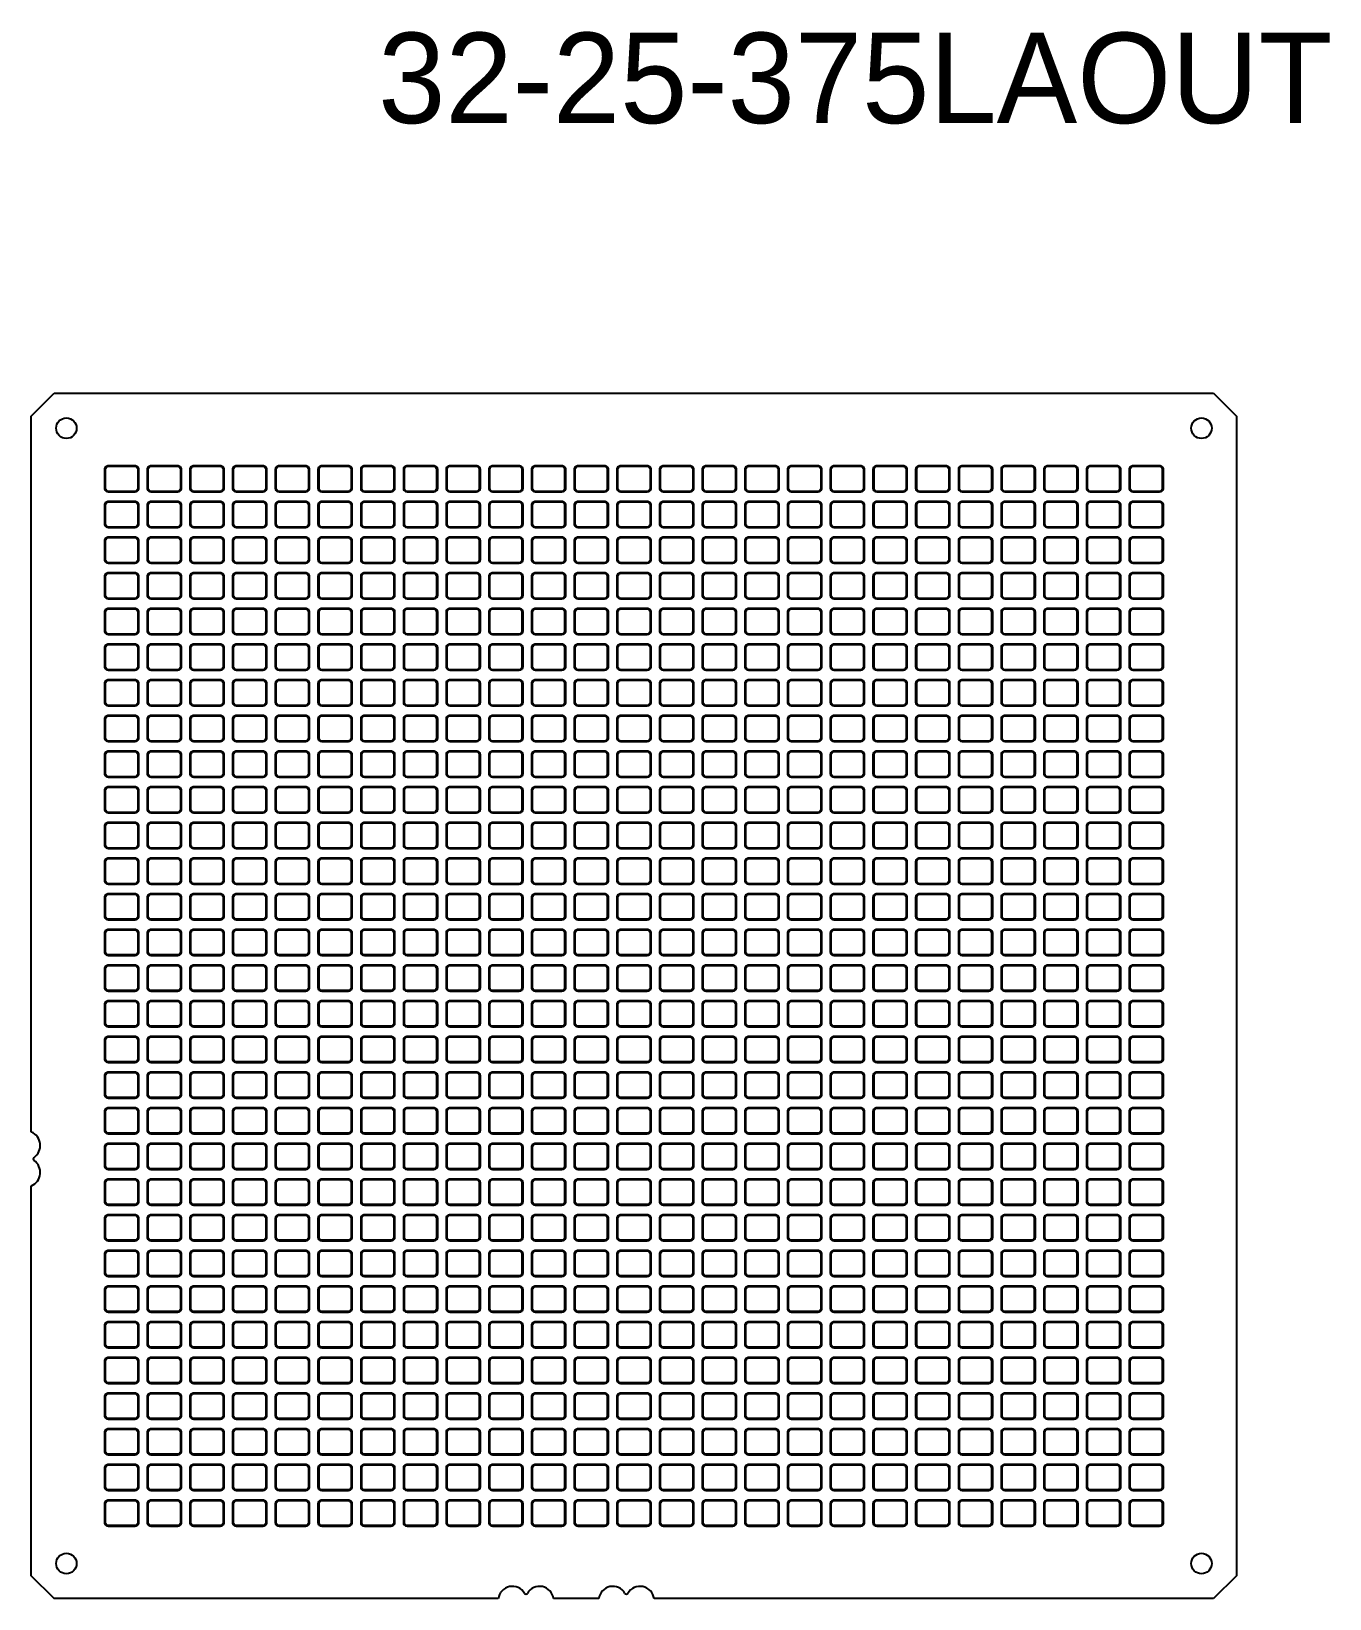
# Model space of a CAD drawing. Extents: x -776 to -647, y 130 to 286.
import ezdxf

# ---------------------------------------------------------------- set-up
doc = ezdxf.new("R2010")
doc.units = 0
doc.header["$MEASUREMENT"] = 0
doc.layers.get('0').update_dxf_attribs({"linetype": 'CONTINUOUS'})
for name, color, linetype in [('1', 1, 'CONTINUOUS'), ('2', 2, 'CONTINUOUS'), ('5', 5, 'CONTINUOUS')]:
    doc.layers.add(name, color=color, linetype=linetype)
doc.styles.get("Standard").update_dxf_attribs({"font": 'HCIBM814', "bigfont": 'CHINESET'})

msp = doc.modelspace()

# ---------------------------------------------------------------- texts
msp.add_text('32-25-375LAOUT', height=9).set_placement((-741.78, 277.09))

# ---------------------------------------------------------------- linework, layer by layer
at = {"layer": '1', "color": 1}
for p, q in [((-776.31, 247.92), (-774.02, 250.21)), ((-774.02, 250.21), (-658.62, 250.21)), ((-658.62, 250.21), (-656.33, 247.92)), ((-776.31, 176.67), (-776.31, 247.92)), ((-656.33, 247.92), (-656.33, 132.51)), ((-656.33, 132.51), (-658.62, 130.23)), ((-658.62, 130.23), (-714.32, 130.23))]:
    msp.add_line(p, q, dxfattribs=at)
at = {"layer": '1'}
for points in [[(-768.62, 243.02), (-766.02, 243.02, -0.414214), (-765.64, 242.64), (-765.64, 240.74, -0.414214), (-766.02, 240.37), (-768.62, 240.37, -0.414214), (-768.99, 240.74), (-768.99, 242.64, -0.414214)], [(-764.37, 243.02), (-761.77, 243.02, -0.414214), (-761.39, 242.64), (-761.39, 240.74, -0.414214), (-761.77, 240.37), (-764.37, 240.37, -0.414214), (-764.74, 240.74), (-764.74, 242.64, -0.414214)], [(-760.12, 243.02), (-757.52, 243.02, -0.414214), (-757.14, 242.64), (-757.14, 240.74, -0.414214), (-757.52, 240.37), (-760.12, 240.37, -0.414214), (-760.49, 240.74), (-760.49, 242.64, -0.414214)], [(-755.87, 243.02), (-753.27, 243.02, -0.414214), (-752.89, 242.64), (-752.89, 240.74, -0.414214), (-753.27, 240.37), (-755.87, 240.37, -0.414214), (-756.24, 240.74), (-756.24, 242.64, -0.414214)], [(-751.62, 243.02), (-749.02, 243.02, -0.414214), (-748.64, 242.64), (-748.64, 240.74, -0.414214), (-749.02, 240.37), (-751.62, 240.37, -0.414214), (-751.99, 240.74), (-751.99, 242.64, -0.414214)], [(-747.37, 243.02), (-744.77, 243.02, -0.414214), (-744.39, 242.64), (-744.39, 240.74, -0.414214), (-744.77, 240.37), (-747.37, 240.37, -0.414214), (-747.74, 240.74), (-747.74, 242.64, -0.414214)], [(-743.12, 243.02), (-740.52, 243.02, -0.414214), (-740.14, 242.64), (-740.14, 240.74, -0.414214), (-740.52, 240.37), (-743.12, 240.37, -0.414214), (-743.49, 240.74), (-743.49, 242.64, -0.414214)], [(-738.87, 243.02), (-736.27, 243.02, -0.414214), (-735.89, 242.64), (-735.89, 240.74, -0.414214), (-736.27, 240.37), (-738.87, 240.37, -0.414214), (-739.24, 240.74), (-739.24, 242.64, -0.414214)], [(-734.62, 243.02), (-732.02, 243.02, -0.414214), (-731.64, 242.64), (-731.64, 240.74, -0.414214), (-732.02, 240.37), (-734.62, 240.37, -0.414214), (-734.99, 240.74), (-734.99, 242.64, -0.414214)], [(-730.37, 243.02), (-727.77, 243.02, -0.414214), (-727.39, 242.64), (-727.39, 240.74, -0.414214), (-727.77, 240.37), (-730.37, 240.37, -0.414214), (-730.74, 240.74), (-730.74, 242.64, -0.414214)], [(-726.12, 243.02), (-723.52, 243.02, -0.414214), (-723.14, 242.64), (-723.14, 240.74, -0.414214), (-723.52, 240.37), (-726.12, 240.37, -0.414214), (-726.49, 240.74), (-726.49, 242.64, -0.414214)], [(-721.87, 243.02), (-719.27, 243.02, -0.414214), (-718.89, 242.64), (-718.89, 240.74, -0.414214), (-719.27, 240.37), (-721.87, 240.37, -0.414214), (-722.24, 240.74), (-722.24, 242.64, -0.414214)], [(-717.62, 243.02), (-715.02, 243.02, -0.414214), (-714.64, 242.64), (-714.64, 240.74, -0.414214), (-715.02, 240.37), (-717.62, 240.37, -0.414214), (-717.99, 240.74), (-717.99, 242.64, -0.414214)], [(-713.37, 243.02), (-710.77, 243.02, -0.414214), (-710.39, 242.64), (-710.39, 240.74, -0.414214), (-710.77, 240.37), (-713.37, 240.37, -0.414214), (-713.74, 240.74), (-713.74, 242.64, -0.414214)], [(-709.12, 243.02), (-706.52, 243.02, -0.414214), (-706.14, 242.64), (-706.14, 240.74, -0.414214), (-706.52, 240.37), (-709.12, 240.37, -0.414214), (-709.49, 240.74), (-709.49, 242.64, -0.414214)], [(-704.87, 243.02), (-702.27, 243.02, -0.414214), (-701.89, 242.64), (-701.89, 240.74, -0.414214), (-702.27, 240.37), (-704.87, 240.37, -0.414214), (-705.24, 240.74), (-705.24, 242.64, -0.414214)], [(-700.62, 243.02), (-698.02, 243.02, -0.414214), (-697.64, 242.64), (-697.64, 240.74, -0.414214), (-698.02, 240.37), (-700.62, 240.37, -0.414214), (-700.99, 240.74), (-700.99, 242.64, -0.414214)], [(-696.37, 243.02), (-693.77, 243.02, -0.414214), (-693.39, 242.64), (-693.39, 240.74, -0.414214), (-693.77, 240.37), (-696.37, 240.37, -0.414214), (-696.74, 240.74), (-696.74, 242.64, -0.414214)], [(-692.12, 243.02), (-689.52, 243.02, -0.414214), (-689.14, 242.64), (-689.14, 240.74, -0.414214), (-689.52, 240.37), (-692.12, 240.37, -0.414214), (-692.49, 240.74), (-692.49, 242.64, -0.414214)], [(-687.87, 243.02), (-685.27, 243.02, -0.414214), (-684.89, 242.64), (-684.89, 240.74, -0.414214), (-685.27, 240.37), (-687.87, 240.37, -0.414214), (-688.24, 240.74), (-688.24, 242.64, -0.414214)], [(-683.62, 243.02), (-681.02, 243.02, -0.414214), (-680.64, 242.64), (-680.64, 240.74, -0.414214), (-681.02, 240.37), (-683.62, 240.37, -0.414214), (-683.99, 240.74), (-683.99, 242.64, -0.414214)], [(-679.37, 243.02), (-676.77, 243.02, -0.414214), (-676.39, 242.64), (-676.39, 240.74, -0.414214), (-676.77, 240.37), (-679.37, 240.37, -0.414214), (-679.74, 240.74), (-679.74, 242.64, -0.414214)], [(-675.12, 243.02), (-672.52, 243.02, -0.414214), (-672.14, 242.64), (-672.14, 240.74, -0.414214), (-672.52, 240.37), (-675.12, 240.37, -0.414214), (-675.49, 240.74), (-675.49, 242.64, -0.414214)], [(-670.87, 243.02), (-668.27, 243.02, -0.414214), (-667.89, 242.64), (-667.89, 240.74, -0.414214), (-668.27, 240.37), (-670.87, 240.37, -0.414214), (-671.24, 240.74), (-671.24, 242.64, -0.414214)], [(-666.62, 243.02), (-664.02, 243.02, -0.414214), (-663.64, 242.64), (-663.64, 240.74, -0.414214), (-664.02, 240.37), (-666.62, 240.37, -0.414214), (-666.99, 240.74), (-666.99, 242.64, -0.414214)], [(-768.62, 239.47), (-766.02, 239.47, -0.414214), (-765.64, 239.09), (-765.64, 237.19, -0.414214), (-766.02, 236.82), (-768.62, 236.82, -0.414214), (-768.99, 237.19), (-768.99, 239.09, -0.414214)], [(-764.37, 239.47), (-761.77, 239.47, -0.414214), (-761.39, 239.09), (-761.39, 237.19, -0.414214), (-761.77, 236.82), (-764.37, 236.82, -0.414214), (-764.74, 237.19), (-764.74, 239.09, -0.414214)], [(-760.12, 239.47), (-757.52, 239.47, -0.414214), (-757.14, 239.09), (-757.14, 237.19, -0.414214), (-757.52, 236.82), (-760.12, 236.82, -0.414214), (-760.49, 237.19), (-760.49, 239.09, -0.414214)], [(-755.87, 239.47), (-753.27, 239.47, -0.414214), (-752.89, 239.09), (-752.89, 237.19, -0.414214), (-753.27, 236.82), (-755.87, 236.82, -0.414214), (-756.24, 237.19), (-756.24, 239.09, -0.414214)], [(-751.62, 239.47), (-749.02, 239.47, -0.414214), (-748.64, 239.09), (-748.64, 237.19, -0.414214), (-749.02, 236.82), (-751.62, 236.82, -0.414214), (-751.99, 237.19), (-751.99, 239.09, -0.414214)], [(-747.37, 239.47), (-744.77, 239.47, -0.414214), (-744.39, 239.09), (-744.39, 237.19, -0.414214), (-744.77, 236.82), (-747.37, 236.82, -0.414214), (-747.74, 237.19), (-747.74, 239.09, -0.414214)], [(-743.12, 239.47), (-740.52, 239.47, -0.414214), (-740.14, 239.09), (-740.14, 237.19, -0.414214), (-740.52, 236.82), (-743.12, 236.82, -0.414214), (-743.49, 237.19), (-743.49, 239.09, -0.414214)], [(-738.87, 239.47), (-736.27, 239.47, -0.414214), (-735.89, 239.09), (-735.89, 237.19, -0.414214), (-736.27, 236.82), (-738.87, 236.82, -0.414214), (-739.24, 237.19), (-739.24, 239.09, -0.414214)], [(-734.62, 239.47), (-732.02, 239.47, -0.414214), (-731.64, 239.09), (-731.64, 237.19, -0.414214), (-732.02, 236.82), (-734.62, 236.82, -0.414214), (-734.99, 237.19), (-734.99, 239.09, -0.414214)], [(-730.37, 239.47), (-727.77, 239.47, -0.414214), (-727.39, 239.09), (-727.39, 237.19, -0.414214), (-727.77, 236.82), (-730.37, 236.82, -0.414214), (-730.74, 237.19), (-730.74, 239.09, -0.414214)], [(-726.12, 239.47), (-723.52, 239.47, -0.414214), (-723.14, 239.09), (-723.14, 237.19, -0.414214), (-723.52, 236.82), (-726.12, 236.82, -0.414214), (-726.49, 237.19), (-726.49, 239.09, -0.414214)], [(-721.87, 239.47), (-719.27, 239.47, -0.414214), (-718.89, 239.09), (-718.89, 237.19, -0.414214), (-719.27, 236.82), (-721.87, 236.82, -0.414214), (-722.24, 237.19), (-722.24, 239.09, -0.414214)], [(-717.62, 239.47), (-715.02, 239.47, -0.414214), (-714.64, 239.09), (-714.64, 237.19, -0.414214), (-715.02, 236.82), (-717.62, 236.82, -0.414214), (-717.99, 237.19), (-717.99, 239.09, -0.414214)], [(-713.37, 239.47), (-710.77, 239.47, -0.414214), (-710.39, 239.09), (-710.39, 237.19, -0.414214), (-710.77, 236.82), (-713.37, 236.82, -0.414214), (-713.74, 237.19), (-713.74, 239.09, -0.414214)], [(-709.12, 239.47), (-706.52, 239.47, -0.414214), (-706.14, 239.09), (-706.14, 237.19, -0.414214), (-706.52, 236.82), (-709.12, 236.82, -0.414214), (-709.49, 237.19), (-709.49, 239.09, -0.414214)], [(-704.87, 239.47), (-702.27, 239.47, -0.414214), (-701.89, 239.09), (-701.89, 237.19, -0.414214), (-702.27, 236.82), (-704.87, 236.82, -0.414214), (-705.24, 237.19), (-705.24, 239.09, -0.414214)], [(-700.62, 239.47), (-698.02, 239.47, -0.414214), (-697.64, 239.09), (-697.64, 237.19, -0.414214), (-698.02, 236.82), (-700.62, 236.82, -0.414214), (-700.99, 237.19), (-700.99, 239.09, -0.414214)], [(-696.37, 239.47), (-693.77, 239.47, -0.414214), (-693.39, 239.09), (-693.39, 237.19, -0.414214), (-693.77, 236.82), (-696.37, 236.82, -0.414214), (-696.74, 237.19), (-696.74, 239.09, -0.414214)], [(-692.12, 239.47), (-689.52, 239.47, -0.414214), (-689.14, 239.09), (-689.14, 237.19, -0.414214), (-689.52, 236.82), (-692.12, 236.82, -0.414214), (-692.49, 237.19), (-692.49, 239.09, -0.414214)], [(-687.87, 239.47), (-685.27, 239.47, -0.414214), (-684.89, 239.09), (-684.89, 237.19, -0.414214), (-685.27, 236.82), (-687.87, 236.82, -0.414214), (-688.24, 237.19), (-688.24, 239.09, -0.414214)], [(-683.62, 239.47), (-681.02, 239.47, -0.414214), (-680.64, 239.09), (-680.64, 237.19, -0.414214), (-681.02, 236.82), (-683.62, 236.82, -0.414214), (-683.99, 237.19), (-683.99, 239.09, -0.414214)], [(-679.37, 239.47), (-676.77, 239.47, -0.414214), (-676.39, 239.09), (-676.39, 237.19, -0.414214), (-676.77, 236.82), (-679.37, 236.82, -0.414214), (-679.74, 237.19), (-679.74, 239.09, -0.414214)], [(-675.12, 239.47), (-672.52, 239.47, -0.414214), (-672.14, 239.09), (-672.14, 237.19, -0.414214), (-672.52, 236.82), (-675.12, 236.82, -0.414214), (-675.49, 237.19), (-675.49, 239.09, -0.414214)], [(-670.87, 239.47), (-668.27, 239.47, -0.414214), (-667.89, 239.09), (-667.89, 237.19, -0.414214), (-668.27, 236.82), (-670.87, 236.82, -0.414214), (-671.24, 237.19), (-671.24, 239.09, -0.414214)], [(-666.62, 239.47), (-664.02, 239.47, -0.414214), (-663.64, 239.09), (-663.64, 237.19, -0.414214), (-664.02, 236.82), (-666.62, 236.82, -0.414214), (-666.99, 237.19), (-666.99, 239.09, -0.414214)], [(-768.62, 235.92), (-766.02, 235.92, -0.414214), (-765.64, 235.54), (-765.64, 233.64, -0.414214), (-766.02, 233.27), (-768.62, 233.27, -0.414214), (-768.99, 233.64), (-768.99, 235.54, -0.414214)], [(-764.37, 235.92), (-761.77, 235.92, -0.414214), (-761.39, 235.54), (-761.39, 233.64, -0.414214), (-761.77, 233.27), (-764.37, 233.27, -0.414214), (-764.74, 233.64), (-764.74, 235.54, -0.414214)], [(-760.12, 235.92), (-757.52, 235.92, -0.414214), (-757.14, 235.54), (-757.14, 233.64, -0.414214), (-757.52, 233.27), (-760.12, 233.27, -0.414214), (-760.49, 233.64), (-760.49, 235.54, -0.414214)], [(-755.87, 235.92), (-753.27, 235.92, -0.414214), (-752.89, 235.54), (-752.89, 233.64, -0.414214), (-753.27, 233.27), (-755.87, 233.27, -0.414214), (-756.24, 233.64), (-756.24, 235.54, -0.414214)], [(-751.62, 235.92), (-749.02, 235.92, -0.414214), (-748.64, 235.54), (-748.64, 233.64, -0.414214), (-749.02, 233.27), (-751.62, 233.27, -0.414214), (-751.99, 233.64), (-751.99, 235.54, -0.414214)], [(-747.37, 235.92), (-744.77, 235.92, -0.414214), (-744.39, 235.54), (-744.39, 233.64, -0.414214), (-744.77, 233.27), (-747.37, 233.27, -0.414214), (-747.74, 233.64), (-747.74, 235.54, -0.414214)], [(-743.12, 235.92), (-740.52, 235.92, -0.414214), (-740.14, 235.54), (-740.14, 233.64, -0.414214), (-740.52, 233.27), (-743.12, 233.27, -0.414214), (-743.49, 233.64), (-743.49, 235.54, -0.414214)], [(-738.87, 235.92), (-736.27, 235.92, -0.414214), (-735.89, 235.54), (-735.89, 233.64, -0.414214), (-736.27, 233.27), (-738.87, 233.27, -0.414214), (-739.24, 233.64), (-739.24, 235.54, -0.414214)], [(-734.62, 235.92), (-732.02, 235.92, -0.414214), (-731.64, 235.54), (-731.64, 233.64, -0.414214), (-732.02, 233.27), (-734.62, 233.27, -0.414214), (-734.99, 233.64), (-734.99, 235.54, -0.414214)], [(-730.37, 235.92), (-727.77, 235.92, -0.414214), (-727.39, 235.54), (-727.39, 233.64, -0.414214), (-727.77, 233.27), (-730.37, 233.27, -0.414214), (-730.74, 233.64), (-730.74, 235.54, -0.414214)], [(-726.12, 235.92), (-723.52, 235.92, -0.414214), (-723.14, 235.54), (-723.14, 233.64, -0.414214), (-723.52, 233.27), (-726.12, 233.27, -0.414214), (-726.49, 233.64), (-726.49, 235.54, -0.414214)], [(-721.87, 235.92), (-719.27, 235.92, -0.414214), (-718.89, 235.54), (-718.89, 233.64, -0.414214), (-719.27, 233.27), (-721.87, 233.27, -0.414214), (-722.24, 233.64), (-722.24, 235.54, -0.414214)], [(-717.62, 235.92), (-715.02, 235.92, -0.414214), (-714.64, 235.54), (-714.64, 233.64, -0.414214), (-715.02, 233.27), (-717.62, 233.27, -0.414214), (-717.99, 233.64), (-717.99, 235.54, -0.414214)], [(-713.37, 235.92), (-710.77, 235.92, -0.414214), (-710.39, 235.54), (-710.39, 233.64, -0.414214), (-710.77, 233.27), (-713.37, 233.27, -0.414214), (-713.74, 233.64), (-713.74, 235.54, -0.414214)], [(-709.12, 235.92), (-706.52, 235.92, -0.414214), (-706.14, 235.54), (-706.14, 233.64, -0.414214), (-706.52, 233.27), (-709.12, 233.27, -0.414214), (-709.49, 233.64), (-709.49, 235.54, -0.414214)], [(-704.87, 235.92), (-702.27, 235.92, -0.414214), (-701.89, 235.54), (-701.89, 233.64, -0.414214), (-702.27, 233.27), (-704.87, 233.27, -0.414214), (-705.24, 233.64), (-705.24, 235.54, -0.414214)], [(-700.62, 235.92), (-698.02, 235.92, -0.414214), (-697.64, 235.54), (-697.64, 233.64, -0.414214), (-698.02, 233.27), (-700.62, 233.27, -0.414214), (-700.99, 233.64), (-700.99, 235.54, -0.414214)], [(-696.37, 235.92), (-693.77, 235.92, -0.414214), (-693.39, 235.54), (-693.39, 233.64, -0.414214), (-693.77, 233.27), (-696.37, 233.27, -0.414214), (-696.74, 233.64), (-696.74, 235.54, -0.414214)], [(-692.12, 235.92), (-689.52, 235.92, -0.414214), (-689.14, 235.54), (-689.14, 233.64, -0.414214), (-689.52, 233.27), (-692.12, 233.27, -0.414214), (-692.49, 233.64), (-692.49, 235.54, -0.414214)], [(-687.87, 235.92), (-685.27, 235.92, -0.414214), (-684.89, 235.54), (-684.89, 233.64, -0.414214), (-685.27, 233.27), (-687.87, 233.27, -0.414214), (-688.24, 233.64), (-688.24, 235.54, -0.414214)], [(-683.62, 235.92), (-681.02, 235.92, -0.414214), (-680.64, 235.54), (-680.64, 233.64, -0.414214), (-681.02, 233.27), (-683.62, 233.27, -0.414214), (-683.99, 233.64), (-683.99, 235.54, -0.414214)], [(-679.37, 235.92), (-676.77, 235.92, -0.414214), (-676.39, 235.54), (-676.39, 233.64, -0.414214), (-676.77, 233.27), (-679.37, 233.27, -0.414214), (-679.74, 233.64), (-679.74, 235.54, -0.414214)], [(-675.12, 235.92), (-672.52, 235.92, -0.414214), (-672.14, 235.54), (-672.14, 233.64, -0.414214), (-672.52, 233.27), (-675.12, 233.27, -0.414214), (-675.49, 233.64), (-675.49, 235.54, -0.414214)], [(-670.87, 235.92), (-668.27, 235.92, -0.414214), (-667.89, 235.54), (-667.89, 233.64, -0.414214), (-668.27, 233.27), (-670.87, 233.27, -0.414214), (-671.24, 233.64), (-671.24, 235.54, -0.414214)], [(-666.62, 235.92), (-664.02, 235.92, -0.414214), (-663.64, 235.54), (-663.64, 233.64, -0.414214), (-664.02, 233.27), (-666.62, 233.27, -0.414214), (-666.99, 233.64), (-666.99, 235.54, -0.414214)], [(-768.62, 232.37), (-766.02, 232.37, -0.414214), (-765.64, 231.99), (-765.64, 230.09, -0.414214), (-766.02, 229.72), (-768.62, 229.72, -0.414214), (-768.99, 230.09), (-768.99, 231.99, -0.414214)], [(-764.37, 232.37), (-761.77, 232.37, -0.414214), (-761.39, 231.99), (-761.39, 230.09, -0.414214), (-761.77, 229.72), (-764.37, 229.72, -0.414214), (-764.74, 230.09), (-764.74, 231.99, -0.414214)], [(-760.12, 232.37), (-757.52, 232.37, -0.414214), (-757.14, 231.99), (-757.14, 230.09, -0.414214), (-757.52, 229.72), (-760.12, 229.72, -0.414214), (-760.49, 230.09), (-760.49, 231.99, -0.414214)], [(-755.87, 232.37), (-753.27, 232.37, -0.414214), (-752.89, 231.99), (-752.89, 230.09, -0.414214), (-753.27, 229.72), (-755.87, 229.72, -0.414214), (-756.24, 230.09), (-756.24, 231.99, -0.414214)], [(-751.62, 232.37), (-749.02, 232.37, -0.414214), (-748.64, 231.99), (-748.64, 230.09, -0.414214), (-749.02, 229.72), (-751.62, 229.72, -0.414214), (-751.99, 230.09), (-751.99, 231.99, -0.414214)], [(-747.37, 232.37), (-744.77, 232.37, -0.414214), (-744.39, 231.99), (-744.39, 230.09, -0.414214), (-744.77, 229.72), (-747.37, 229.72, -0.414214), (-747.74, 230.09), (-747.74, 231.99, -0.414214)], [(-743.12, 232.37), (-740.52, 232.37, -0.414214), (-740.14, 231.99), (-740.14, 230.09, -0.414214), (-740.52, 229.72), (-743.12, 229.72, -0.414214), (-743.49, 230.09), (-743.49, 231.99, -0.414214)], [(-738.87, 232.37), (-736.27, 232.37, -0.414214), (-735.89, 231.99), (-735.89, 230.09, -0.414214), (-736.27, 229.72), (-738.87, 229.72, -0.414214), (-739.24, 230.09), (-739.24, 231.99, -0.414214)], [(-734.62, 232.37), (-732.02, 232.37, -0.414214), (-731.64, 231.99), (-731.64, 230.09, -0.414214), (-732.02, 229.72), (-734.62, 229.72, -0.414214), (-734.99, 230.09), (-734.99, 231.99, -0.414214)], [(-730.37, 232.37), (-727.77, 232.37, -0.414214), (-727.39, 231.99), (-727.39, 230.09, -0.414214), (-727.77, 229.72), (-730.37, 229.72, -0.414214), (-730.74, 230.09), (-730.74, 231.99, -0.414214)], [(-726.12, 232.37), (-723.52, 232.37, -0.414214), (-723.14, 231.99), (-723.14, 230.09, -0.414214), (-723.52, 229.72), (-726.12, 229.72, -0.414214), (-726.49, 230.09), (-726.49, 231.99, -0.414214)], [(-721.87, 232.37), (-719.27, 232.37, -0.414214), (-718.89, 231.99), (-718.89, 230.09, -0.414214), (-719.27, 229.72), (-721.87, 229.72, -0.414214), (-722.24, 230.09), (-722.24, 231.99, -0.414214)], [(-717.62, 232.37), (-715.02, 232.37, -0.414214), (-714.64, 231.99), (-714.64, 230.09, -0.414214), (-715.02, 229.72), (-717.62, 229.72, -0.414214), (-717.99, 230.09), (-717.99, 231.99, -0.414214)], [(-713.37, 232.37), (-710.77, 232.37, -0.414214), (-710.39, 231.99), (-710.39, 230.09, -0.414214), (-710.77, 229.72), (-713.37, 229.72, -0.414214), (-713.74, 230.09), (-713.74, 231.99, -0.414214)], [(-709.12, 232.37), (-706.52, 232.37, -0.414214), (-706.14, 231.99), (-706.14, 230.09, -0.414214), (-706.52, 229.72), (-709.12, 229.72, -0.414214), (-709.49, 230.09), (-709.49, 231.99, -0.414214)], [(-704.87, 232.37), (-702.27, 232.37, -0.414214), (-701.89, 231.99), (-701.89, 230.09, -0.414214), (-702.27, 229.72), (-704.87, 229.72, -0.414214), (-705.24, 230.09), (-705.24, 231.99, -0.414214)], [(-700.62, 232.37), (-698.02, 232.37, -0.414214), (-697.64, 231.99), (-697.64, 230.09, -0.414214), (-698.02, 229.72), (-700.62, 229.72, -0.414214), (-700.99, 230.09), (-700.99, 231.99, -0.414214)], [(-696.37, 232.37), (-693.77, 232.37, -0.414214), (-693.39, 231.99), (-693.39, 230.09, -0.414214), (-693.77, 229.72), (-696.37, 229.72, -0.414214), (-696.74, 230.09), (-696.74, 231.99, -0.414214)], [(-692.12, 232.37), (-689.52, 232.37, -0.414214), (-689.14, 231.99), (-689.14, 230.09, -0.414214), (-689.52, 229.72), (-692.12, 229.72, -0.414214), (-692.49, 230.09), (-692.49, 231.99, -0.414214)], [(-687.87, 232.37), (-685.27, 232.37, -0.414214), (-684.89, 231.99), (-684.89, 230.09, -0.414214), (-685.27, 229.72), (-687.87, 229.72, -0.414214), (-688.24, 230.09), (-688.24, 231.99, -0.414214)], [(-683.62, 232.37), (-681.02, 232.37, -0.414214), (-680.64, 231.99), (-680.64, 230.09, -0.414214), (-681.02, 229.72), (-683.62, 229.72, -0.414214), (-683.99, 230.09), (-683.99, 231.99, -0.414214)], [(-679.37, 232.37), (-676.77, 232.37, -0.414214), (-676.39, 231.99), (-676.39, 230.09, -0.414214), (-676.77, 229.72), (-679.37, 229.72, -0.414214), (-679.74, 230.09), (-679.74, 231.99, -0.414214)], [(-675.12, 232.37), (-672.52, 232.37, -0.414214), (-672.14, 231.99), (-672.14, 230.09, -0.414214), (-672.52, 229.72), (-675.12, 229.72, -0.414214), (-675.49, 230.09), (-675.49, 231.99, -0.414214)], [(-670.87, 232.37), (-668.27, 232.37, -0.414214), (-667.89, 231.99), (-667.89, 230.09, -0.414214), (-668.27, 229.72), (-670.87, 229.72, -0.414214), (-671.24, 230.09), (-671.24, 231.99, -0.414214)], [(-666.62, 232.37), (-664.02, 232.37, -0.414214), (-663.64, 231.99), (-663.64, 230.09, -0.414214), (-664.02, 229.72), (-666.62, 229.72, -0.414214), (-666.99, 230.09), (-666.99, 231.99, -0.414214)], [(-768.62, 228.82), (-766.02, 228.82, -0.414214), (-765.64, 228.44), (-765.64, 226.54, -0.414214), (-766.02, 226.17), (-768.62, 226.17, -0.414214), (-768.99, 226.54), (-768.99, 228.44, -0.414214)], [(-764.37, 228.82), (-761.77, 228.82, -0.414214), (-761.39, 228.44), (-761.39, 226.54, -0.414214), (-761.77, 226.17), (-764.37, 226.17, -0.414214), (-764.74, 226.54), (-764.74, 228.44, -0.414214)], [(-760.12, 228.82), (-757.52, 228.82, -0.414214), (-757.14, 228.44), (-757.14, 226.54, -0.414214), (-757.52, 226.17), (-760.12, 226.17, -0.414214), (-760.49, 226.54), (-760.49, 228.44, -0.414214)], [(-755.87, 228.82), (-753.27, 228.82, -0.414214), (-752.89, 228.44), (-752.89, 226.54, -0.414214), (-753.27, 226.17), (-755.87, 226.17, -0.414214), (-756.24, 226.54), (-756.24, 228.44, -0.414214)], [(-751.62, 228.82), (-749.02, 228.82, -0.414214), (-748.64, 228.44), (-748.64, 226.54, -0.414214), (-749.02, 226.17), (-751.62, 226.17, -0.414214), (-751.99, 226.54), (-751.99, 228.44, -0.414214)], [(-747.37, 228.82), (-744.77, 228.82, -0.414214), (-744.39, 228.44), (-744.39, 226.54, -0.414214), (-744.77, 226.17), (-747.37, 226.17, -0.414214), (-747.74, 226.54), (-747.74, 228.44, -0.414214)], [(-743.12, 228.82), (-740.52, 228.82, -0.414214), (-740.14, 228.44), (-740.14, 226.54, -0.414214), (-740.52, 226.17), (-743.12, 226.17, -0.414214), (-743.49, 226.54), (-743.49, 228.44, -0.414214)], [(-738.87, 228.82), (-736.27, 228.82, -0.414214), (-735.89, 228.44), (-735.89, 226.54, -0.414214), (-736.27, 226.17), (-738.87, 226.17, -0.414214), (-739.24, 226.54), (-739.24, 228.44, -0.414214)], [(-734.62, 228.82), (-732.02, 228.82, -0.414214), (-731.64, 228.44), (-731.64, 226.54, -0.414214), (-732.02, 226.17), (-734.62, 226.17, -0.414214), (-734.99, 226.54), (-734.99, 228.44, -0.414214)], [(-730.37, 228.82), (-727.77, 228.82, -0.414214), (-727.39, 228.44), (-727.39, 226.54, -0.414214), (-727.77, 226.17), (-730.37, 226.17, -0.414214), (-730.74, 226.54), (-730.74, 228.44, -0.414214)], [(-726.12, 228.82), (-723.52, 228.82, -0.414214), (-723.14, 228.44), (-723.14, 226.54, -0.414214), (-723.52, 226.17), (-726.12, 226.17, -0.414214), (-726.49, 226.54), (-726.49, 228.44, -0.414214)], [(-721.87, 228.82), (-719.27, 228.82, -0.414214), (-718.89, 228.44), (-718.89, 226.54, -0.414214), (-719.27, 226.17), (-721.87, 226.17, -0.414214), (-722.24, 226.54), (-722.24, 228.44, -0.414214)], [(-717.62, 228.82), (-715.02, 228.82, -0.414214), (-714.64, 228.44), (-714.64, 226.54, -0.414214), (-715.02, 226.17), (-717.62, 226.17, -0.414214), (-717.99, 226.54), (-717.99, 228.44, -0.414214)], [(-713.37, 228.82), (-710.77, 228.82, -0.414214), (-710.39, 228.44), (-710.39, 226.54, -0.414214), (-710.77, 226.17), (-713.37, 226.17, -0.414214), (-713.74, 226.54), (-713.74, 228.44, -0.414214)], [(-709.12, 228.82), (-706.52, 228.82, -0.414214), (-706.14, 228.44), (-706.14, 226.54, -0.414214), (-706.52, 226.17), (-709.12, 226.17, -0.414214), (-709.49, 226.54), (-709.49, 228.44, -0.414214)], [(-704.87, 228.82), (-702.27, 228.82, -0.414214), (-701.89, 228.44), (-701.89, 226.54, -0.414214), (-702.27, 226.17), (-704.87, 226.17, -0.414214), (-705.24, 226.54), (-705.24, 228.44, -0.414214)], [(-700.62, 228.82), (-698.02, 228.82, -0.414214), (-697.64, 228.44), (-697.64, 226.54, -0.414214), (-698.02, 226.17), (-700.62, 226.17, -0.414214), (-700.99, 226.54), (-700.99, 228.44, -0.414214)], [(-696.37, 228.82), (-693.77, 228.82, -0.414214), (-693.39, 228.44), (-693.39, 226.54, -0.414214), (-693.77, 226.17), (-696.37, 226.17, -0.414214), (-696.74, 226.54), (-696.74, 228.44, -0.414214)], [(-692.12, 228.82), (-689.52, 228.82, -0.414214), (-689.14, 228.44), (-689.14, 226.54, -0.414214), (-689.52, 226.17), (-692.12, 226.17, -0.414214), (-692.49, 226.54), (-692.49, 228.44, -0.414214)], [(-687.87, 228.82), (-685.27, 228.82, -0.414214), (-684.89, 228.44), (-684.89, 226.54, -0.414214), (-685.27, 226.17), (-687.87, 226.17, -0.414214), (-688.24, 226.54), (-688.24, 228.44, -0.414214)], [(-683.62, 228.82), (-681.02, 228.82, -0.414214), (-680.64, 228.44), (-680.64, 226.54, -0.414214), (-681.02, 226.17), (-683.62, 226.17, -0.414214), (-683.99, 226.54), (-683.99, 228.44, -0.414214)], [(-679.37, 228.82), (-676.77, 228.82, -0.414214), (-676.39, 228.44), (-676.39, 226.54, -0.414214), (-676.77, 226.17), (-679.37, 226.17, -0.414214), (-679.74, 226.54), (-679.74, 228.44, -0.414214)], [(-675.12, 228.82), (-672.52, 228.82, -0.414214), (-672.14, 228.44), (-672.14, 226.54, -0.414214), (-672.52, 226.17), (-675.12, 226.17, -0.414214), (-675.49, 226.54), (-675.49, 228.44, -0.414214)], [(-670.87, 228.82), (-668.27, 228.82, -0.414214), (-667.89, 228.44), (-667.89, 226.54, -0.414214), (-668.27, 226.17), (-670.87, 226.17, -0.414214), (-671.24, 226.54), (-671.24, 228.44, -0.414214)], [(-666.62, 228.82), (-664.02, 228.82, -0.414214), (-663.64, 228.44), (-663.64, 226.54, -0.414214), (-664.02, 226.17), (-666.62, 226.17, -0.414214), (-666.99, 226.54), (-666.99, 228.44, -0.414214)], [(-768.62, 225.27), (-766.02, 225.27, -0.414214), (-765.64, 224.89), (-765.64, 222.99, -0.414214), (-766.02, 222.62), (-768.62, 222.62, -0.414214), (-768.99, 222.99), (-768.99, 224.89, -0.414214)], [(-764.37, 225.27), (-761.77, 225.27, -0.414214), (-761.39, 224.89), (-761.39, 222.99, -0.414214), (-761.77, 222.62), (-764.37, 222.62, -0.414214), (-764.74, 222.99), (-764.74, 224.89, -0.414214)], [(-760.12, 225.27), (-757.52, 225.27, -0.414214), (-757.14, 224.89), (-757.14, 222.99, -0.414214), (-757.52, 222.62), (-760.12, 222.62, -0.414214), (-760.49, 222.99), (-760.49, 224.89, -0.414214)], [(-755.87, 225.27), (-753.27, 225.27, -0.414214), (-752.89, 224.89), (-752.89, 222.99, -0.414214), (-753.27, 222.62), (-755.87, 222.62, -0.414214), (-756.24, 222.99), (-756.24, 224.89, -0.414214)], [(-751.62, 225.27), (-749.02, 225.27, -0.414214), (-748.64, 224.89), (-748.64, 222.99, -0.414214), (-749.02, 222.62), (-751.62, 222.62, -0.414214), (-751.99, 222.99), (-751.99, 224.89, -0.414214)], [(-747.37, 225.27), (-744.77, 225.27, -0.414214), (-744.39, 224.89), (-744.39, 222.99, -0.414214), (-744.77, 222.62), (-747.37, 222.62, -0.414214), (-747.74, 222.99), (-747.74, 224.89, -0.414214)], [(-743.12, 225.27), (-740.52, 225.27, -0.414214), (-740.14, 224.89), (-740.14, 222.99, -0.414214), (-740.52, 222.62), (-743.12, 222.62, -0.414214), (-743.49, 222.99), (-743.49, 224.89, -0.414214)], [(-738.87, 225.27), (-736.27, 225.27, -0.414214), (-735.89, 224.89), (-735.89, 222.99, -0.414214), (-736.27, 222.62), (-738.87, 222.62, -0.414214), (-739.24, 222.99), (-739.24, 224.89, -0.414214)], [(-734.62, 225.27), (-732.02, 225.27, -0.414214), (-731.64, 224.89), (-731.64, 222.99, -0.414214), (-732.02, 222.62), (-734.62, 222.62, -0.414214), (-734.99, 222.99), (-734.99, 224.89, -0.414214)], [(-730.37, 225.27), (-727.77, 225.27, -0.414214), (-727.39, 224.89), (-727.39, 222.99, -0.414214), (-727.77, 222.62), (-730.37, 222.62, -0.414214), (-730.74, 222.99), (-730.74, 224.89, -0.414214)], [(-726.12, 225.27), (-723.52, 225.27, -0.414214), (-723.14, 224.89), (-723.14, 222.99, -0.414214), (-723.52, 222.62), (-726.12, 222.62, -0.414214), (-726.49, 222.99), (-726.49, 224.89, -0.414214)], [(-721.87, 225.27), (-719.27, 225.27, -0.414214), (-718.89, 224.89), (-718.89, 222.99, -0.414214), (-719.27, 222.62), (-721.87, 222.62, -0.414214), (-722.24, 222.99), (-722.24, 224.89, -0.414214)], [(-717.62, 225.27), (-715.02, 225.27, -0.414214), (-714.64, 224.89), (-714.64, 222.99, -0.414214), (-715.02, 222.62), (-717.62, 222.62, -0.414214), (-717.99, 222.99), (-717.99, 224.89, -0.414214)], [(-713.37, 225.27), (-710.77, 225.27, -0.414214), (-710.39, 224.89), (-710.39, 222.99, -0.414214), (-710.77, 222.62), (-713.37, 222.62, -0.414214), (-713.74, 222.99), (-713.74, 224.89, -0.414214)], [(-709.12, 225.27), (-706.52, 225.27, -0.414214), (-706.14, 224.89), (-706.14, 222.99, -0.414214), (-706.52, 222.62), (-709.12, 222.62, -0.414214), (-709.49, 222.99), (-709.49, 224.89, -0.414214)], [(-704.87, 225.27), (-702.27, 225.27, -0.414214), (-701.89, 224.89), (-701.89, 222.99, -0.414214), (-702.27, 222.62), (-704.87, 222.62, -0.414214), (-705.24, 222.99), (-705.24, 224.89, -0.414214)], [(-700.62, 225.27), (-698.02, 225.27, -0.414214), (-697.64, 224.89), (-697.64, 222.99, -0.414214), (-698.02, 222.62), (-700.62, 222.62, -0.414214), (-700.99, 222.99), (-700.99, 224.89, -0.414214)], [(-696.37, 225.27), (-693.77, 225.27, -0.414214), (-693.39, 224.89), (-693.39, 222.99, -0.414214), (-693.77, 222.62), (-696.37, 222.62, -0.414214), (-696.74, 222.99), (-696.74, 224.89, -0.414214)], [(-692.12, 225.27), (-689.52, 225.27, -0.414214), (-689.14, 224.89), (-689.14, 222.99, -0.414214), (-689.52, 222.62), (-692.12, 222.62, -0.414214), (-692.49, 222.99), (-692.49, 224.89, -0.414214)], [(-687.87, 225.27), (-685.27, 225.27, -0.414214), (-684.89, 224.89), (-684.89, 222.99, -0.414214), (-685.27, 222.62), (-687.87, 222.62, -0.414214), (-688.24, 222.99), (-688.24, 224.89, -0.414214)], [(-683.62, 225.27), (-681.02, 225.27, -0.414214), (-680.64, 224.89), (-680.64, 222.99, -0.414214), (-681.02, 222.62), (-683.62, 222.62, -0.414214), (-683.99, 222.99), (-683.99, 224.89, -0.414214)], [(-679.37, 225.27), (-676.77, 225.27, -0.414214), (-676.39, 224.89), (-676.39, 222.99, -0.414214), (-676.77, 222.62), (-679.37, 222.62, -0.414214), (-679.74, 222.99), (-679.74, 224.89, -0.414214)], [(-675.12, 225.27), (-672.52, 225.27, -0.414214), (-672.14, 224.89), (-672.14, 222.99, -0.414214), (-672.52, 222.62), (-675.12, 222.62, -0.414214), (-675.49, 222.99), (-675.49, 224.89, -0.414214)], [(-670.87, 225.27), (-668.27, 225.27, -0.414214), (-667.89, 224.89), (-667.89, 222.99, -0.414214), (-668.27, 222.62), (-670.87, 222.62, -0.414214), (-671.24, 222.99), (-671.24, 224.89, -0.414214)], [(-666.62, 225.27), (-664.02, 225.27, -0.414214), (-663.64, 224.89), (-663.64, 222.99, -0.414214), (-664.02, 222.62), (-666.62, 222.62, -0.414214), (-666.99, 222.99), (-666.99, 224.89, -0.414214)], [(-768.62, 221.72), (-766.02, 221.72, -0.414214), (-765.64, 221.34), (-765.64, 219.44, -0.414214), (-766.02, 219.07), (-768.62, 219.07, -0.414214), (-768.99, 219.44), (-768.99, 221.34, -0.414214)], [(-764.37, 221.72), (-761.77, 221.72, -0.414214), (-761.39, 221.34), (-761.39, 219.44, -0.414214), (-761.77, 219.07), (-764.37, 219.07, -0.414214), (-764.74, 219.44), (-764.74, 221.34, -0.414214)], [(-760.12, 221.72), (-757.52, 221.72, -0.414214), (-757.14, 221.34), (-757.14, 219.44, -0.414214), (-757.52, 219.07), (-760.12, 219.07, -0.414214), (-760.49, 219.44), (-760.49, 221.34, -0.414214)], [(-755.87, 221.72), (-753.27, 221.72, -0.414214), (-752.89, 221.34), (-752.89, 219.44, -0.414214), (-753.27, 219.07), (-755.87, 219.07, -0.414214), (-756.24, 219.44), (-756.24, 221.34, -0.414214)], [(-751.62, 221.72), (-749.02, 221.72, -0.414214), (-748.64, 221.34), (-748.64, 219.44, -0.414214), (-749.02, 219.07), (-751.62, 219.07, -0.414214), (-751.99, 219.44), (-751.99, 221.34, -0.414214)], [(-747.37, 221.72), (-744.77, 221.72, -0.414214), (-744.39, 221.34), (-744.39, 219.44, -0.414214), (-744.77, 219.07), (-747.37, 219.07, -0.414214), (-747.74, 219.44), (-747.74, 221.34, -0.414214)], [(-743.12, 221.72), (-740.52, 221.72, -0.414214), (-740.14, 221.34), (-740.14, 219.44, -0.414214), (-740.52, 219.07), (-743.12, 219.07, -0.414214), (-743.49, 219.44), (-743.49, 221.34, -0.414214)], [(-738.87, 221.72), (-736.27, 221.72, -0.414214), (-735.89, 221.34), (-735.89, 219.44, -0.414214), (-736.27, 219.07), (-738.87, 219.07, -0.414214), (-739.24, 219.44), (-739.24, 221.34, -0.414214)], [(-734.62, 221.72), (-732.02, 221.72, -0.414214), (-731.64, 221.34), (-731.64, 219.44, -0.414214), (-732.02, 219.07), (-734.62, 219.07, -0.414214), (-734.99, 219.44), (-734.99, 221.34, -0.414214)], [(-730.37, 221.72), (-727.77, 221.72, -0.414214), (-727.39, 221.34), (-727.39, 219.44, -0.414214), (-727.77, 219.07), (-730.37, 219.07, -0.414214), (-730.74, 219.44), (-730.74, 221.34, -0.414214)], [(-726.12, 221.72), (-723.52, 221.72, -0.414214), (-723.14, 221.34), (-723.14, 219.44, -0.414214), (-723.52, 219.07), (-726.12, 219.07, -0.414214), (-726.49, 219.44), (-726.49, 221.34, -0.414214)], [(-721.87, 221.72), (-719.27, 221.72, -0.414214), (-718.89, 221.34), (-718.89, 219.44, -0.414214), (-719.27, 219.07), (-721.87, 219.07, -0.414214), (-722.24, 219.44), (-722.24, 221.34, -0.414214)], [(-717.62, 221.72), (-715.02, 221.72, -0.414214), (-714.64, 221.34), (-714.64, 219.44, -0.414214), (-715.02, 219.07), (-717.62, 219.07, -0.414214), (-717.99, 219.44), (-717.99, 221.34, -0.414214)], [(-713.37, 221.72), (-710.77, 221.72, -0.414214), (-710.39, 221.34), (-710.39, 219.44, -0.414214), (-710.77, 219.07), (-713.37, 219.07, -0.414214), (-713.74, 219.44), (-713.74, 221.34, -0.414214)], [(-709.12, 221.72), (-706.52, 221.72, -0.414214), (-706.14, 221.34), (-706.14, 219.44, -0.414214), (-706.52, 219.07), (-709.12, 219.07, -0.414214), (-709.49, 219.44), (-709.49, 221.34, -0.414214)], [(-704.87, 221.72), (-702.27, 221.72, -0.414214), (-701.89, 221.34), (-701.89, 219.44, -0.414214), (-702.27, 219.07), (-704.87, 219.07, -0.414214), (-705.24, 219.44), (-705.24, 221.34, -0.414214)], [(-700.62, 221.72), (-698.02, 221.72, -0.414214), (-697.64, 221.34), (-697.64, 219.44, -0.414214), (-698.02, 219.07), (-700.62, 219.07, -0.414214), (-700.99, 219.44), (-700.99, 221.34, -0.414214)], [(-696.37, 221.72), (-693.77, 221.72, -0.414214), (-693.39, 221.34), (-693.39, 219.44, -0.414214), (-693.77, 219.07), (-696.37, 219.07, -0.414214), (-696.74, 219.44), (-696.74, 221.34, -0.414214)], [(-692.12, 221.72), (-689.52, 221.72, -0.414214), (-689.14, 221.34), (-689.14, 219.44, -0.414214), (-689.52, 219.07), (-692.12, 219.07, -0.414214), (-692.49, 219.44), (-692.49, 221.34, -0.414214)], [(-687.87, 221.72), (-685.27, 221.72, -0.414214), (-684.89, 221.34), (-684.89, 219.44, -0.414214), (-685.27, 219.07), (-687.87, 219.07, -0.414214), (-688.24, 219.44), (-688.24, 221.34, -0.414214)], [(-683.62, 221.72), (-681.02, 221.72, -0.414214), (-680.64, 221.34), (-680.64, 219.44, -0.414214), (-681.02, 219.07), (-683.62, 219.07, -0.414214), (-683.99, 219.44), (-683.99, 221.34, -0.414214)], [(-679.37, 221.72), (-676.77, 221.72, -0.414214), (-676.39, 221.34), (-676.39, 219.44, -0.414214), (-676.77, 219.07), (-679.37, 219.07, -0.414214), (-679.74, 219.44), (-679.74, 221.34, -0.414214)], [(-675.12, 221.72), (-672.52, 221.72, -0.414214), (-672.14, 221.34), (-672.14, 219.44, -0.414214), (-672.52, 219.07), (-675.12, 219.07, -0.414214), (-675.49, 219.44), (-675.49, 221.34, -0.414214)], [(-670.87, 221.72), (-668.27, 221.72, -0.414214), (-667.89, 221.34), (-667.89, 219.44, -0.414214), (-668.27, 219.07), (-670.87, 219.07, -0.414214), (-671.24, 219.44), (-671.24, 221.34, -0.414214)], [(-666.62, 221.72), (-664.02, 221.72, -0.414214), (-663.64, 221.34), (-663.64, 219.44, -0.414214), (-664.02, 219.07), (-666.62, 219.07, -0.414214), (-666.99, 219.44), (-666.99, 221.34, -0.414214)], [(-768.62, 218.17), (-766.02, 218.17, -0.414214), (-765.64, 217.79), (-765.64, 215.89, -0.414214), (-766.02, 215.52), (-768.62, 215.52, -0.414214), (-768.99, 215.89), (-768.99, 217.79, -0.414214)], [(-764.37, 218.17), (-761.77, 218.17, -0.414214), (-761.39, 217.79), (-761.39, 215.89, -0.414214), (-761.77, 215.52), (-764.37, 215.52, -0.414214), (-764.74, 215.89), (-764.74, 217.79, -0.414214)], [(-760.12, 218.17), (-757.52, 218.17, -0.414214), (-757.14, 217.79), (-757.14, 215.89, -0.414214), (-757.52, 215.52), (-760.12, 215.52, -0.414214), (-760.49, 215.89), (-760.49, 217.79, -0.414214)], [(-755.87, 218.17), (-753.27, 218.17, -0.414214), (-752.89, 217.79), (-752.89, 215.89, -0.414214), (-753.27, 215.52), (-755.87, 215.52, -0.414214), (-756.24, 215.89), (-756.24, 217.79, -0.414214)], [(-751.62, 218.17), (-749.02, 218.17, -0.414214), (-748.64, 217.79), (-748.64, 215.89, -0.414214), (-749.02, 215.52), (-751.62, 215.52, -0.414214), (-751.99, 215.89), (-751.99, 217.79, -0.414214)], [(-747.37, 218.17), (-744.77, 218.17, -0.414214), (-744.39, 217.79), (-744.39, 215.89, -0.414214), (-744.77, 215.52), (-747.37, 215.52, -0.414214), (-747.74, 215.89), (-747.74, 217.79, -0.414214)], [(-743.12, 218.17), (-740.52, 218.17, -0.414214), (-740.14, 217.79), (-740.14, 215.89, -0.414214), (-740.52, 215.52), (-743.12, 215.52, -0.414214), (-743.49, 215.89), (-743.49, 217.79, -0.414214)], [(-738.87, 218.17), (-736.27, 218.17, -0.414214), (-735.89, 217.79), (-735.89, 215.89, -0.414214), (-736.27, 215.52), (-738.87, 215.52, -0.414214), (-739.24, 215.89), (-739.24, 217.79, -0.414214)], [(-734.62, 218.17), (-732.02, 218.17, -0.414214), (-731.64, 217.79), (-731.64, 215.89, -0.414214), (-732.02, 215.52), (-734.62, 215.52, -0.414214), (-734.99, 215.89), (-734.99, 217.79, -0.414214)], [(-730.37, 218.17), (-727.77, 218.17, -0.414214), (-727.39, 217.79), (-727.39, 215.89, -0.414214), (-727.77, 215.52), (-730.37, 215.52, -0.414214), (-730.74, 215.89), (-730.74, 217.79, -0.414214)], [(-726.12, 218.17), (-723.52, 218.17, -0.414214), (-723.14, 217.79), (-723.14, 215.89, -0.414214), (-723.52, 215.52), (-726.12, 215.52, -0.414214), (-726.49, 215.89), (-726.49, 217.79, -0.414214)], [(-721.87, 218.17), (-719.27, 218.17, -0.414214), (-718.89, 217.79), (-718.89, 215.89, -0.414214), (-719.27, 215.52), (-721.87, 215.52, -0.414214), (-722.24, 215.89), (-722.24, 217.79, -0.414214)], [(-717.62, 218.17), (-715.02, 218.17, -0.414214), (-714.64, 217.79), (-714.64, 215.89, -0.414214), (-715.02, 215.52), (-717.62, 215.52, -0.414214), (-717.99, 215.89), (-717.99, 217.79, -0.414214)], [(-713.37, 218.17), (-710.77, 218.17, -0.414214), (-710.39, 217.79), (-710.39, 215.89, -0.414214), (-710.77, 215.52), (-713.37, 215.52, -0.414214), (-713.74, 215.89), (-713.74, 217.79, -0.414214)], [(-709.12, 218.17), (-706.52, 218.17, -0.414214), (-706.14, 217.79), (-706.14, 215.89, -0.414214), (-706.52, 215.52), (-709.12, 215.52, -0.414214), (-709.49, 215.89), (-709.49, 217.79, -0.414214)], [(-704.87, 218.17), (-702.27, 218.17, -0.414214), (-701.89, 217.79), (-701.89, 215.89, -0.414214), (-702.27, 215.52), (-704.87, 215.52, -0.414214), (-705.24, 215.89), (-705.24, 217.79, -0.414214)], [(-700.62, 218.17), (-698.02, 218.17, -0.414214), (-697.64, 217.79), (-697.64, 215.89, -0.414214), (-698.02, 215.52), (-700.62, 215.52, -0.414214), (-700.99, 215.89), (-700.99, 217.79, -0.414214)], [(-696.37, 218.17), (-693.77, 218.17, -0.414214), (-693.39, 217.79), (-693.39, 215.89, -0.414214), (-693.77, 215.52), (-696.37, 215.52, -0.414214), (-696.74, 215.89), (-696.74, 217.79, -0.414214)], [(-692.12, 218.17), (-689.52, 218.17, -0.414214), (-689.14, 217.79), (-689.14, 215.89, -0.414214), (-689.52, 215.52), (-692.12, 215.52, -0.414214), (-692.49, 215.89), (-692.49, 217.79, -0.414214)], [(-687.87, 218.17), (-685.27, 218.17, -0.414214), (-684.89, 217.79), (-684.89, 215.89, -0.414214), (-685.27, 215.52), (-687.87, 215.52, -0.414214), (-688.24, 215.89), (-688.24, 217.79, -0.414214)], [(-683.62, 218.17), (-681.02, 218.17, -0.414214), (-680.64, 217.79), (-680.64, 215.89, -0.414214), (-681.02, 215.52), (-683.62, 215.52, -0.414214), (-683.99, 215.89), (-683.99, 217.79, -0.414214)], [(-679.37, 218.17), (-676.77, 218.17, -0.414214), (-676.39, 217.79), (-676.39, 215.89, -0.414214), (-676.77, 215.52), (-679.37, 215.52, -0.414214), (-679.74, 215.89), (-679.74, 217.79, -0.414214)], [(-675.12, 218.17), (-672.52, 218.17, -0.414214), (-672.14, 217.79), (-672.14, 215.89, -0.414214), (-672.52, 215.52), (-675.12, 215.52, -0.414214), (-675.49, 215.89), (-675.49, 217.79, -0.414214)], [(-670.87, 218.17), (-668.27, 218.17, -0.414214), (-667.89, 217.79), (-667.89, 215.89, -0.414214), (-668.27, 215.52), (-670.87, 215.52, -0.414214), (-671.24, 215.89), (-671.24, 217.79, -0.414214)], [(-666.62, 218.17), (-664.02, 218.17, -0.414214), (-663.64, 217.79), (-663.64, 215.89, -0.414214), (-664.02, 215.52), (-666.62, 215.52, -0.414214), (-666.99, 215.89), (-666.99, 217.79, -0.414214)], [(-768.62, 214.62), (-766.02, 214.62, -0.414214), (-765.64, 214.24), (-765.64, 212.34, -0.414214), (-766.02, 211.97), (-768.62, 211.97, -0.414214), (-768.99, 212.34), (-768.99, 214.24, -0.414214)], [(-764.37, 214.62), (-761.77, 214.62, -0.414214), (-761.39, 214.24), (-761.39, 212.34, -0.414214), (-761.77, 211.97), (-764.37, 211.97, -0.414214), (-764.74, 212.34), (-764.74, 214.24, -0.414214)], [(-760.12, 214.62), (-757.52, 214.62, -0.414214), (-757.14, 214.24), (-757.14, 212.34, -0.414214), (-757.52, 211.97), (-760.12, 211.97, -0.414214), (-760.49, 212.34), (-760.49, 214.24, -0.414214)], [(-755.87, 214.62), (-753.27, 214.62, -0.414214), (-752.89, 214.24), (-752.89, 212.34, -0.414214), (-753.27, 211.97), (-755.87, 211.97, -0.414214), (-756.24, 212.34), (-756.24, 214.24, -0.414214)], [(-751.62, 214.62), (-749.02, 214.62, -0.414214), (-748.64, 214.24), (-748.64, 212.34, -0.414214), (-749.02, 211.97), (-751.62, 211.97, -0.414214), (-751.99, 212.34), (-751.99, 214.24, -0.414214)], [(-747.37, 214.62), (-744.77, 214.62, -0.414214), (-744.39, 214.24), (-744.39, 212.34, -0.414214), (-744.77, 211.97), (-747.37, 211.97, -0.414214), (-747.74, 212.34), (-747.74, 214.24, -0.414214)], [(-743.12, 214.62), (-740.52, 214.62, -0.414214), (-740.14, 214.24), (-740.14, 212.34, -0.414214), (-740.52, 211.97), (-743.12, 211.97, -0.414214), (-743.49, 212.34), (-743.49, 214.24, -0.414214)], [(-738.87, 214.62), (-736.27, 214.62, -0.414214), (-735.89, 214.24), (-735.89, 212.34, -0.414214), (-736.27, 211.97), (-738.87, 211.97, -0.414214), (-739.24, 212.34), (-739.24, 214.24, -0.414214)], [(-734.62, 214.62), (-732.02, 214.62, -0.414214), (-731.64, 214.24), (-731.64, 212.34, -0.414214), (-732.02, 211.97), (-734.62, 211.97, -0.414214), (-734.99, 212.34), (-734.99, 214.24, -0.414214)], [(-730.37, 214.62), (-727.77, 214.62, -0.414214), (-727.39, 214.24), (-727.39, 212.34, -0.414214), (-727.77, 211.97), (-730.37, 211.97, -0.414214), (-730.74, 212.34), (-730.74, 214.24, -0.414214)], [(-726.12, 214.62), (-723.52, 214.62, -0.414214), (-723.14, 214.24), (-723.14, 212.34, -0.414214), (-723.52, 211.97), (-726.12, 211.97, -0.414214), (-726.49, 212.34), (-726.49, 214.24, -0.414214)], [(-721.87, 214.62), (-719.27, 214.62, -0.414214), (-718.89, 214.24), (-718.89, 212.34, -0.414214), (-719.27, 211.97), (-721.87, 211.97, -0.414214), (-722.24, 212.34), (-722.24, 214.24, -0.414214)], [(-717.62, 214.62), (-715.02, 214.62, -0.414214), (-714.64, 214.24), (-714.64, 212.34, -0.414214), (-715.02, 211.97), (-717.62, 211.97, -0.414214), (-717.99, 212.34), (-717.99, 214.24, -0.414214)], [(-713.37, 214.62), (-710.77, 214.62, -0.414214), (-710.39, 214.24), (-710.39, 212.34, -0.414214), (-710.77, 211.97), (-713.37, 211.97, -0.414214), (-713.74, 212.34), (-713.74, 214.24, -0.414214)], [(-709.12, 214.62), (-706.52, 214.62, -0.414214), (-706.14, 214.24), (-706.14, 212.34, -0.414214), (-706.52, 211.97), (-709.12, 211.97, -0.414214), (-709.49, 212.34), (-709.49, 214.24, -0.414214)], [(-704.87, 214.62), (-702.27, 214.62, -0.414214), (-701.89, 214.24), (-701.89, 212.34, -0.414214), (-702.27, 211.97), (-704.87, 211.97, -0.414214), (-705.24, 212.34), (-705.24, 214.24, -0.414214)], [(-700.62, 214.62), (-698.02, 214.62, -0.414214), (-697.64, 214.24), (-697.64, 212.34, -0.414214), (-698.02, 211.97), (-700.62, 211.97, -0.414214), (-700.99, 212.34), (-700.99, 214.24, -0.414214)], [(-696.37, 214.62), (-693.77, 214.62, -0.414214), (-693.39, 214.24), (-693.39, 212.34, -0.414214), (-693.77, 211.97), (-696.37, 211.97, -0.414214), (-696.74, 212.34), (-696.74, 214.24, -0.414214)], [(-692.12, 214.62), (-689.52, 214.62, -0.414214), (-689.14, 214.24), (-689.14, 212.34, -0.414214), (-689.52, 211.97), (-692.12, 211.97, -0.414214), (-692.49, 212.34), (-692.49, 214.24, -0.414214)], [(-687.87, 214.62), (-685.27, 214.62, -0.414214), (-684.89, 214.24), (-684.89, 212.34, -0.414214), (-685.27, 211.97), (-687.87, 211.97, -0.414214), (-688.24, 212.34), (-688.24, 214.24, -0.414214)], [(-683.62, 214.62), (-681.02, 214.62, -0.414214), (-680.64, 214.24), (-680.64, 212.34, -0.414214), (-681.02, 211.97), (-683.62, 211.97, -0.414214), (-683.99, 212.34), (-683.99, 214.24, -0.414214)], [(-679.37, 214.62), (-676.77, 214.62, -0.414214), (-676.39, 214.24), (-676.39, 212.34, -0.414214), (-676.77, 211.97), (-679.37, 211.97, -0.414214), (-679.74, 212.34), (-679.74, 214.24, -0.414214)], [(-675.12, 214.62), (-672.52, 214.62, -0.414214), (-672.14, 214.24), (-672.14, 212.34, -0.414214), (-672.52, 211.97), (-675.12, 211.97, -0.414214), (-675.49, 212.34), (-675.49, 214.24, -0.414214)], [(-670.87, 214.62), (-668.27, 214.62, -0.414214), (-667.89, 214.24), (-667.89, 212.34, -0.414214), (-668.27, 211.97), (-670.87, 211.97, -0.414214), (-671.24, 212.34), (-671.24, 214.24, -0.414214)], [(-666.62, 214.62), (-664.02, 214.62, -0.414214), (-663.64, 214.24), (-663.64, 212.34, -0.414214), (-664.02, 211.97), (-666.62, 211.97, -0.414214), (-666.99, 212.34), (-666.99, 214.24, -0.414214)], [(-768.62, 211.07), (-766.02, 211.07, -0.414214), (-765.64, 210.69), (-765.64, 208.79, -0.414214), (-766.02, 208.42), (-768.62, 208.42, -0.414214), (-768.99, 208.79), (-768.99, 210.69, -0.414214)], [(-764.37, 211.07), (-761.77, 211.07, -0.414214), (-761.39, 210.69), (-761.39, 208.79, -0.414214), (-761.77, 208.42), (-764.37, 208.42, -0.414214), (-764.74, 208.79), (-764.74, 210.69, -0.414214)], [(-760.12, 211.07), (-757.52, 211.07, -0.414214), (-757.14, 210.69), (-757.14, 208.79, -0.414214), (-757.52, 208.42), (-760.12, 208.42, -0.414214), (-760.49, 208.79), (-760.49, 210.69, -0.414214)], [(-755.87, 211.07), (-753.27, 211.07, -0.414214), (-752.89, 210.69), (-752.89, 208.79, -0.414214), (-753.27, 208.42), (-755.87, 208.42, -0.414214), (-756.24, 208.79), (-756.24, 210.69, -0.414214)], [(-751.62, 211.07), (-749.02, 211.07, -0.414214), (-748.64, 210.69), (-748.64, 208.79, -0.414214), (-749.02, 208.42), (-751.62, 208.42, -0.414214), (-751.99, 208.79), (-751.99, 210.69, -0.414214)], [(-747.37, 211.07), (-744.77, 211.07, -0.414214), (-744.39, 210.69), (-744.39, 208.79, -0.414214), (-744.77, 208.42), (-747.37, 208.42, -0.414214), (-747.74, 208.79), (-747.74, 210.69, -0.414214)], [(-743.12, 211.07), (-740.52, 211.07, -0.414214), (-740.14, 210.69), (-740.14, 208.79, -0.414214), (-740.52, 208.42), (-743.12, 208.42, -0.414214), (-743.49, 208.79), (-743.49, 210.69, -0.414214)], [(-738.87, 211.07), (-736.27, 211.07, -0.414214), (-735.89, 210.69), (-735.89, 208.79, -0.414214), (-736.27, 208.42), (-738.87, 208.42, -0.414214), (-739.24, 208.79), (-739.24, 210.69, -0.414214)], [(-734.62, 211.07), (-732.02, 211.07, -0.414214), (-731.64, 210.69), (-731.64, 208.79, -0.414214), (-732.02, 208.42), (-734.62, 208.42, -0.414214), (-734.99, 208.79), (-734.99, 210.69, -0.414214)], [(-730.37, 211.07), (-727.77, 211.07, -0.414214), (-727.39, 210.69), (-727.39, 208.79, -0.414214), (-727.77, 208.42), (-730.37, 208.42, -0.414214), (-730.74, 208.79), (-730.74, 210.69, -0.414214)], [(-726.12, 211.07), (-723.52, 211.07, -0.414214), (-723.14, 210.69), (-723.14, 208.79, -0.414214), (-723.52, 208.42), (-726.12, 208.42, -0.414214), (-726.49, 208.79), (-726.49, 210.69, -0.414214)], [(-721.87, 211.07), (-719.27, 211.07, -0.414214), (-718.89, 210.69), (-718.89, 208.79, -0.414214), (-719.27, 208.42), (-721.87, 208.42, -0.414214), (-722.24, 208.79), (-722.24, 210.69, -0.414214)], [(-717.62, 211.07), (-715.02, 211.07, -0.414214), (-714.64, 210.69), (-714.64, 208.79, -0.414214), (-715.02, 208.42), (-717.62, 208.42, -0.414214), (-717.99, 208.79), (-717.99, 210.69, -0.414214)], [(-713.37, 211.07), (-710.77, 211.07, -0.414214), (-710.39, 210.69), (-710.39, 208.79, -0.414214), (-710.77, 208.42), (-713.37, 208.42, -0.414214), (-713.74, 208.79), (-713.74, 210.69, -0.414214)], [(-709.12, 211.07), (-706.52, 211.07, -0.414214), (-706.14, 210.69), (-706.14, 208.79, -0.414214), (-706.52, 208.42), (-709.12, 208.42, -0.414214), (-709.49, 208.79), (-709.49, 210.69, -0.414214)], [(-704.87, 211.07), (-702.27, 211.07, -0.414214), (-701.89, 210.69), (-701.89, 208.79, -0.414214), (-702.27, 208.42), (-704.87, 208.42, -0.414214), (-705.24, 208.79), (-705.24, 210.69, -0.414214)], [(-700.62, 211.07), (-698.02, 211.07, -0.414214), (-697.64, 210.69), (-697.64, 208.79, -0.414214), (-698.02, 208.42), (-700.62, 208.42, -0.414214), (-700.99, 208.79), (-700.99, 210.69, -0.414214)], [(-696.37, 211.07), (-693.77, 211.07, -0.414214), (-693.39, 210.69), (-693.39, 208.79, -0.414214), (-693.77, 208.42), (-696.37, 208.42, -0.414214), (-696.74, 208.79), (-696.74, 210.69, -0.414214)], [(-692.12, 211.07), (-689.52, 211.07, -0.414214), (-689.14, 210.69), (-689.14, 208.79, -0.414214), (-689.52, 208.42), (-692.12, 208.42, -0.414214), (-692.49, 208.79), (-692.49, 210.69, -0.414214)], [(-687.87, 211.07), (-685.27, 211.07, -0.414214), (-684.89, 210.69), (-684.89, 208.79, -0.414214), (-685.27, 208.42), (-687.87, 208.42, -0.414214), (-688.24, 208.79), (-688.24, 210.69, -0.414214)], [(-683.62, 211.07), (-681.02, 211.07, -0.414214), (-680.64, 210.69), (-680.64, 208.79, -0.414214), (-681.02, 208.42), (-683.62, 208.42, -0.414214), (-683.99, 208.79), (-683.99, 210.69, -0.414214)], [(-679.37, 211.07), (-676.77, 211.07, -0.414214), (-676.39, 210.69), (-676.39, 208.79, -0.414214), (-676.77, 208.42), (-679.37, 208.42, -0.414214), (-679.74, 208.79), (-679.74, 210.69, -0.414214)], [(-675.12, 211.07), (-672.52, 211.07, -0.414214), (-672.14, 210.69), (-672.14, 208.79, -0.414214), (-672.52, 208.42), (-675.12, 208.42, -0.414214), (-675.49, 208.79), (-675.49, 210.69, -0.414214)], [(-670.87, 211.07), (-668.27, 211.07, -0.414214), (-667.89, 210.69), (-667.89, 208.79, -0.414214), (-668.27, 208.42), (-670.87, 208.42, -0.414214), (-671.24, 208.79), (-671.24, 210.69, -0.414214)], [(-666.62, 211.07), (-664.02, 211.07, -0.414214), (-663.64, 210.69), (-663.64, 208.79, -0.414214), (-664.02, 208.42), (-666.62, 208.42, -0.414214), (-666.99, 208.79), (-666.99, 210.69, -0.414214)], [(-768.62, 207.52), (-766.02, 207.52, -0.414214), (-765.64, 207.14), (-765.64, 205.24, -0.414214), (-766.02, 204.87), (-768.62, 204.87, -0.414214), (-768.99, 205.24), (-768.99, 207.14, -0.414214)], [(-764.37, 207.52), (-761.77, 207.52, -0.414214), (-761.39, 207.14), (-761.39, 205.24, -0.414214), (-761.77, 204.87), (-764.37, 204.87, -0.414214), (-764.74, 205.24), (-764.74, 207.14, -0.414214)], [(-760.12, 207.52), (-757.52, 207.52, -0.414214), (-757.14, 207.14), (-757.14, 205.24, -0.414214), (-757.52, 204.87), (-760.12, 204.87, -0.414214), (-760.49, 205.24), (-760.49, 207.14, -0.414214)], [(-755.87, 207.52), (-753.27, 207.52, -0.414214), (-752.89, 207.14), (-752.89, 205.24, -0.414214), (-753.27, 204.87), (-755.87, 204.87, -0.414214), (-756.24, 205.24), (-756.24, 207.14, -0.414214)], [(-751.62, 207.52), (-749.02, 207.52, -0.414214), (-748.64, 207.14), (-748.64, 205.24, -0.414214), (-749.02, 204.87), (-751.62, 204.87, -0.414214), (-751.99, 205.24), (-751.99, 207.14, -0.414214)], [(-747.37, 207.52), (-744.77, 207.52, -0.414214), (-744.39, 207.14), (-744.39, 205.24, -0.414214), (-744.77, 204.87), (-747.37, 204.87, -0.414214), (-747.74, 205.24), (-747.74, 207.14, -0.414214)], [(-743.12, 207.52), (-740.52, 207.52, -0.414214), (-740.14, 207.14), (-740.14, 205.24, -0.414214), (-740.52, 204.87), (-743.12, 204.87, -0.414214), (-743.49, 205.24), (-743.49, 207.14, -0.414214)], [(-738.87, 207.52), (-736.27, 207.52, -0.414214), (-735.89, 207.14), (-735.89, 205.24, -0.414214), (-736.27, 204.87), (-738.87, 204.87, -0.414214), (-739.24, 205.24), (-739.24, 207.14, -0.414214)], [(-734.62, 207.52), (-732.02, 207.52, -0.414214), (-731.64, 207.14), (-731.64, 205.24, -0.414214), (-732.02, 204.87), (-734.62, 204.87, -0.414214), (-734.99, 205.24), (-734.99, 207.14, -0.414214)], [(-730.37, 207.52), (-727.77, 207.52, -0.414214), (-727.39, 207.14), (-727.39, 205.24, -0.414214), (-727.77, 204.87), (-730.37, 204.87, -0.414214), (-730.74, 205.24), (-730.74, 207.14, -0.414214)], [(-726.12, 207.52), (-723.52, 207.52, -0.414214), (-723.14, 207.14), (-723.14, 205.24, -0.414214), (-723.52, 204.87), (-726.12, 204.87, -0.414214), (-726.49, 205.24), (-726.49, 207.14, -0.414214)], [(-721.87, 207.52), (-719.27, 207.52, -0.414214), (-718.89, 207.14), (-718.89, 205.24, -0.414214), (-719.27, 204.87), (-721.87, 204.87, -0.414214), (-722.24, 205.24), (-722.24, 207.14, -0.414214)], [(-717.62, 207.52), (-715.02, 207.52, -0.414214), (-714.64, 207.14), (-714.64, 205.24, -0.414214), (-715.02, 204.87), (-717.62, 204.87, -0.414214), (-717.99, 205.24), (-717.99, 207.14, -0.414214)], [(-713.37, 207.52), (-710.77, 207.52, -0.414214), (-710.39, 207.14), (-710.39, 205.24, -0.414214), (-710.77, 204.87), (-713.37, 204.87, -0.414214), (-713.74, 205.24), (-713.74, 207.14, -0.414214)], [(-709.12, 207.52), (-706.52, 207.52, -0.414214), (-706.14, 207.14), (-706.14, 205.24, -0.414214), (-706.52, 204.87), (-709.12, 204.87, -0.414214), (-709.49, 205.24), (-709.49, 207.14, -0.414214)], [(-704.87, 207.52), (-702.27, 207.52, -0.414214), (-701.89, 207.14), (-701.89, 205.24, -0.414214), (-702.27, 204.87), (-704.87, 204.87, -0.414214), (-705.24, 205.24), (-705.24, 207.14, -0.414214)], [(-700.62, 207.52), (-698.02, 207.52, -0.414214), (-697.64, 207.14), (-697.64, 205.24, -0.414214), (-698.02, 204.87), (-700.62, 204.87, -0.414214), (-700.99, 205.24), (-700.99, 207.14, -0.414214)], [(-696.37, 207.52), (-693.77, 207.52, -0.414214), (-693.39, 207.14), (-693.39, 205.24, -0.414214), (-693.77, 204.87), (-696.37, 204.87, -0.414214), (-696.74, 205.24), (-696.74, 207.14, -0.414214)], [(-692.12, 207.52), (-689.52, 207.52, -0.414214), (-689.14, 207.14), (-689.14, 205.24, -0.414214), (-689.52, 204.87), (-692.12, 204.87, -0.414214), (-692.49, 205.24), (-692.49, 207.14, -0.414214)], [(-687.87, 207.52), (-685.27, 207.52, -0.414214), (-684.89, 207.14), (-684.89, 205.24, -0.414214), (-685.27, 204.87), (-687.87, 204.87, -0.414214), (-688.24, 205.24), (-688.24, 207.14, -0.414214)], [(-683.62, 207.52), (-681.02, 207.52, -0.414214), (-680.64, 207.14), (-680.64, 205.24, -0.414214), (-681.02, 204.87), (-683.62, 204.87, -0.414214), (-683.99, 205.24), (-683.99, 207.14, -0.414214)], [(-679.37, 207.52), (-676.77, 207.52, -0.414214), (-676.39, 207.14), (-676.39, 205.24, -0.414214), (-676.77, 204.87), (-679.37, 204.87, -0.414214), (-679.74, 205.24), (-679.74, 207.14, -0.414214)], [(-675.12, 207.52), (-672.52, 207.52, -0.414214), (-672.14, 207.14), (-672.14, 205.24, -0.414214), (-672.52, 204.87), (-675.12, 204.87, -0.414214), (-675.49, 205.24), (-675.49, 207.14, -0.414214)], [(-670.87, 207.52), (-668.27, 207.52, -0.414214), (-667.89, 207.14), (-667.89, 205.24, -0.414214), (-668.27, 204.87), (-670.87, 204.87, -0.414214), (-671.24, 205.24), (-671.24, 207.14, -0.414214)], [(-666.62, 207.52), (-664.02, 207.52, -0.414214), (-663.64, 207.14), (-663.64, 205.24, -0.414214), (-664.02, 204.87), (-666.62, 204.87, -0.414214), (-666.99, 205.24), (-666.99, 207.14, -0.414214)], [(-768.62, 203.97), (-766.02, 203.97, -0.414214), (-765.64, 203.59), (-765.64, 201.69, -0.414214), (-766.02, 201.32), (-768.62, 201.32, -0.414214), (-768.99, 201.69), (-768.99, 203.59, -0.414214)], [(-764.37, 203.97), (-761.77, 203.97, -0.414214), (-761.39, 203.59), (-761.39, 201.69, -0.414214), (-761.77, 201.32), (-764.37, 201.32, -0.414214), (-764.74, 201.69), (-764.74, 203.59, -0.414214)], [(-760.12, 203.97), (-757.52, 203.97, -0.414214), (-757.14, 203.59), (-757.14, 201.69, -0.414214), (-757.52, 201.32), (-760.12, 201.32, -0.414214), (-760.49, 201.69), (-760.49, 203.59, -0.414214)], [(-755.87, 203.97), (-753.27, 203.97, -0.414214), (-752.89, 203.59), (-752.89, 201.69, -0.414214), (-753.27, 201.32), (-755.87, 201.32, -0.414214), (-756.24, 201.69), (-756.24, 203.59, -0.414214)], [(-751.62, 203.97), (-749.02, 203.97, -0.414214), (-748.64, 203.59), (-748.64, 201.69, -0.414214), (-749.02, 201.32), (-751.62, 201.32, -0.414214), (-751.99, 201.69), (-751.99, 203.59, -0.414214)], [(-747.37, 203.97), (-744.77, 203.97, -0.414214), (-744.39, 203.59), (-744.39, 201.69, -0.414214), (-744.77, 201.32), (-747.37, 201.32, -0.414214), (-747.74, 201.69), (-747.74, 203.59, -0.414214)], [(-743.12, 203.97), (-740.52, 203.97, -0.414214), (-740.14, 203.59), (-740.14, 201.69, -0.414214), (-740.52, 201.32), (-743.12, 201.32, -0.414214), (-743.49, 201.69), (-743.49, 203.59, -0.414214)], [(-738.87, 203.97), (-736.27, 203.97, -0.414214), (-735.89, 203.59), (-735.89, 201.69, -0.414214), (-736.27, 201.32), (-738.87, 201.32, -0.414214), (-739.24, 201.69), (-739.24, 203.59, -0.414214)], [(-734.62, 203.97), (-732.02, 203.97, -0.414214), (-731.64, 203.59), (-731.64, 201.69, -0.414214), (-732.02, 201.32), (-734.62, 201.32, -0.414214), (-734.99, 201.69), (-734.99, 203.59, -0.414214)], [(-730.37, 203.97), (-727.77, 203.97, -0.414214), (-727.39, 203.59), (-727.39, 201.69, -0.414214), (-727.77, 201.32), (-730.37, 201.32, -0.414214), (-730.74, 201.69), (-730.74, 203.59, -0.414214)], [(-726.12, 203.97), (-723.52, 203.97, -0.414214), (-723.14, 203.59), (-723.14, 201.69, -0.414214), (-723.52, 201.32), (-726.12, 201.32, -0.414214), (-726.49, 201.69), (-726.49, 203.59, -0.414214)], [(-721.87, 203.97), (-719.27, 203.97, -0.414214), (-718.89, 203.59), (-718.89, 201.69, -0.414214), (-719.27, 201.32), (-721.87, 201.32, -0.414214), (-722.24, 201.69), (-722.24, 203.59, -0.414214)], [(-717.62, 203.97), (-715.02, 203.97, -0.414214), (-714.64, 203.59), (-714.64, 201.69, -0.414214), (-715.02, 201.32), (-717.62, 201.32, -0.414214), (-717.99, 201.69), (-717.99, 203.59, -0.414214)], [(-713.37, 203.97), (-710.77, 203.97, -0.414214), (-710.39, 203.59), (-710.39, 201.69, -0.414214), (-710.77, 201.32), (-713.37, 201.32, -0.414214), (-713.74, 201.69), (-713.74, 203.59, -0.414214)], [(-709.12, 203.97), (-706.52, 203.97, -0.414214), (-706.14, 203.59), (-706.14, 201.69, -0.414214), (-706.52, 201.32), (-709.12, 201.32, -0.414214), (-709.49, 201.69), (-709.49, 203.59, -0.414214)], [(-704.87, 203.97), (-702.27, 203.97, -0.414214), (-701.89, 203.59), (-701.89, 201.69, -0.414214), (-702.27, 201.32), (-704.87, 201.32, -0.414214), (-705.24, 201.69), (-705.24, 203.59, -0.414214)], [(-700.62, 203.97), (-698.02, 203.97, -0.414214), (-697.64, 203.59), (-697.64, 201.69, -0.414214), (-698.02, 201.32), (-700.62, 201.32, -0.414214), (-700.99, 201.69), (-700.99, 203.59, -0.414214)], [(-696.37, 203.97), (-693.77, 203.97, -0.414214), (-693.39, 203.59), (-693.39, 201.69, -0.414214), (-693.77, 201.32), (-696.37, 201.32, -0.414214), (-696.74, 201.69), (-696.74, 203.59, -0.414214)], [(-692.12, 203.97), (-689.52, 203.97, -0.414214), (-689.14, 203.59), (-689.14, 201.69, -0.414214), (-689.52, 201.32), (-692.12, 201.32, -0.414214), (-692.49, 201.69), (-692.49, 203.59, -0.414214)], [(-687.87, 203.97), (-685.27, 203.97, -0.414214), (-684.89, 203.59), (-684.89, 201.69, -0.414214), (-685.27, 201.32), (-687.87, 201.32, -0.414214), (-688.24, 201.69), (-688.24, 203.59, -0.414214)], [(-683.62, 203.97), (-681.02, 203.97, -0.414214), (-680.64, 203.59), (-680.64, 201.69, -0.414214), (-681.02, 201.32), (-683.62, 201.32, -0.414214), (-683.99, 201.69), (-683.99, 203.59, -0.414214)], [(-679.37, 203.97), (-676.77, 203.97, -0.414214), (-676.39, 203.59), (-676.39, 201.69, -0.414214), (-676.77, 201.32), (-679.37, 201.32, -0.414214), (-679.74, 201.69), (-679.74, 203.59, -0.414214)], [(-675.12, 203.97), (-672.52, 203.97, -0.414214), (-672.14, 203.59), (-672.14, 201.69, -0.414214), (-672.52, 201.32), (-675.12, 201.32, -0.414214), (-675.49, 201.69), (-675.49, 203.59, -0.414214)], [(-670.87, 203.97), (-668.27, 203.97, -0.414214), (-667.89, 203.59), (-667.89, 201.69, -0.414214), (-668.27, 201.32), (-670.87, 201.32, -0.414214), (-671.24, 201.69), (-671.24, 203.59, -0.414214)], [(-666.62, 203.97), (-664.02, 203.97, -0.414214), (-663.64, 203.59), (-663.64, 201.69, -0.414214), (-664.02, 201.32), (-666.62, 201.32, -0.414214), (-666.99, 201.69), (-666.99, 203.59, -0.414214)], [(-768.62, 200.42), (-766.02, 200.42, -0.414214), (-765.64, 200.04), (-765.64, 198.14, -0.414214), (-766.02, 197.77), (-768.62, 197.77, -0.414214), (-768.99, 198.14), (-768.99, 200.04, -0.414214)], [(-764.37, 200.42), (-761.77, 200.42, -0.414214), (-761.39, 200.04), (-761.39, 198.14, -0.414214), (-761.77, 197.77), (-764.37, 197.77, -0.414214), (-764.74, 198.14), (-764.74, 200.04, -0.414214)], [(-760.12, 200.42), (-757.52, 200.42, -0.414214), (-757.14, 200.04), (-757.14, 198.14, -0.414214), (-757.52, 197.77), (-760.12, 197.77, -0.414214), (-760.49, 198.14), (-760.49, 200.04, -0.414214)], [(-755.87, 200.42), (-753.27, 200.42, -0.414214), (-752.89, 200.04), (-752.89, 198.14, -0.414214), (-753.27, 197.77), (-755.87, 197.77, -0.414214), (-756.24, 198.14), (-756.24, 200.04, -0.414214)], [(-751.62, 200.42), (-749.02, 200.42, -0.414214), (-748.64, 200.04), (-748.64, 198.14, -0.414214), (-749.02, 197.77), (-751.62, 197.77, -0.414214), (-751.99, 198.14), (-751.99, 200.04, -0.414214)], [(-747.37, 200.42), (-744.77, 200.42, -0.414214), (-744.39, 200.04), (-744.39, 198.14, -0.414214), (-744.77, 197.77), (-747.37, 197.77, -0.414214), (-747.74, 198.14), (-747.74, 200.04, -0.414214)], [(-743.12, 200.42), (-740.52, 200.42, -0.414214), (-740.14, 200.04), (-740.14, 198.14, -0.414214), (-740.52, 197.77), (-743.12, 197.77, -0.414214), (-743.49, 198.14), (-743.49, 200.04, -0.414214)], [(-738.87, 200.42), (-736.27, 200.42, -0.414214), (-735.89, 200.04), (-735.89, 198.14, -0.414214), (-736.27, 197.77), (-738.87, 197.77, -0.414214), (-739.24, 198.14), (-739.24, 200.04, -0.414214)], [(-734.62, 200.42), (-732.02, 200.42, -0.414214), (-731.64, 200.04), (-731.64, 198.14, -0.414214), (-732.02, 197.77), (-734.62, 197.77, -0.414214), (-734.99, 198.14), (-734.99, 200.04, -0.414214)], [(-730.37, 200.42), (-727.77, 200.42, -0.414214), (-727.39, 200.04), (-727.39, 198.14, -0.414214), (-727.77, 197.77), (-730.37, 197.77, -0.414214), (-730.74, 198.14), (-730.74, 200.04, -0.414214)], [(-726.12, 200.42), (-723.52, 200.42, -0.414214), (-723.14, 200.04), (-723.14, 198.14, -0.414214), (-723.52, 197.77), (-726.12, 197.77, -0.414214), (-726.49, 198.14), (-726.49, 200.04, -0.414214)], [(-721.87, 200.42), (-719.27, 200.42, -0.414214), (-718.89, 200.04), (-718.89, 198.14, -0.414214), (-719.27, 197.77), (-721.87, 197.77, -0.414214), (-722.24, 198.14), (-722.24, 200.04, -0.414214)], [(-717.62, 200.42), (-715.02, 200.42, -0.414214), (-714.64, 200.04), (-714.64, 198.14, -0.414214), (-715.02, 197.77), (-717.62, 197.77, -0.414214), (-717.99, 198.14), (-717.99, 200.04, -0.414214)], [(-713.37, 200.42), (-710.77, 200.42, -0.414214), (-710.39, 200.04), (-710.39, 198.14, -0.414214), (-710.77, 197.77), (-713.37, 197.77, -0.414214), (-713.74, 198.14), (-713.74, 200.04, -0.414214)], [(-709.12, 200.42), (-706.52, 200.42, -0.414214), (-706.14, 200.04), (-706.14, 198.14, -0.414214), (-706.52, 197.77), (-709.12, 197.77, -0.414214), (-709.49, 198.14), (-709.49, 200.04, -0.414214)], [(-704.87, 200.42), (-702.27, 200.42, -0.414214), (-701.89, 200.04), (-701.89, 198.14, -0.414214), (-702.27, 197.77), (-704.87, 197.77, -0.414214), (-705.24, 198.14), (-705.24, 200.04, -0.414214)], [(-700.62, 200.42), (-698.02, 200.42, -0.414214), (-697.64, 200.04), (-697.64, 198.14, -0.414214), (-698.02, 197.77), (-700.62, 197.77, -0.414214), (-700.99, 198.14), (-700.99, 200.04, -0.414214)], [(-696.37, 200.42), (-693.77, 200.42, -0.414214), (-693.39, 200.04), (-693.39, 198.14, -0.414214), (-693.77, 197.77), (-696.37, 197.77, -0.414214), (-696.74, 198.14), (-696.74, 200.04, -0.414214)], [(-692.12, 200.42), (-689.52, 200.42, -0.414214), (-689.14, 200.04), (-689.14, 198.14, -0.414214), (-689.52, 197.77), (-692.12, 197.77, -0.414214), (-692.49, 198.14), (-692.49, 200.04, -0.414214)], [(-687.87, 200.42), (-685.27, 200.42, -0.414214), (-684.89, 200.04), (-684.89, 198.14, -0.414214), (-685.27, 197.77), (-687.87, 197.77, -0.414214), (-688.24, 198.14), (-688.24, 200.04, -0.414214)], [(-683.62, 200.42), (-681.02, 200.42, -0.414214), (-680.64, 200.04), (-680.64, 198.14, -0.414214), (-681.02, 197.77), (-683.62, 197.77, -0.414214), (-683.99, 198.14), (-683.99, 200.04, -0.414214)], [(-679.37, 200.42), (-676.77, 200.42, -0.414214), (-676.39, 200.04), (-676.39, 198.14, -0.414214), (-676.77, 197.77), (-679.37, 197.77, -0.414214), (-679.74, 198.14), (-679.74, 200.04, -0.414214)], [(-675.12, 200.42), (-672.52, 200.42, -0.414214), (-672.14, 200.04), (-672.14, 198.14, -0.414214), (-672.52, 197.77), (-675.12, 197.77, -0.414214), (-675.49, 198.14), (-675.49, 200.04, -0.414214)], [(-670.87, 200.42), (-668.27, 200.42, -0.414214), (-667.89, 200.04), (-667.89, 198.14, -0.414214), (-668.27, 197.77), (-670.87, 197.77, -0.414214), (-671.24, 198.14), (-671.24, 200.04, -0.414214)], [(-666.62, 200.42), (-664.02, 200.42, -0.414214), (-663.64, 200.04), (-663.64, 198.14, -0.414214), (-664.02, 197.77), (-666.62, 197.77, -0.414214), (-666.99, 198.14), (-666.99, 200.04, -0.414214)], [(-768.62, 196.87), (-766.02, 196.87, -0.414214), (-765.64, 196.49), (-765.64, 194.59, -0.414214), (-766.02, 194.22), (-768.62, 194.22, -0.414214), (-768.99, 194.59), (-768.99, 196.49, -0.414214)], [(-764.37, 196.87), (-761.77, 196.87, -0.414214), (-761.39, 196.49), (-761.39, 194.59, -0.414214), (-761.77, 194.22), (-764.37, 194.22, -0.414214), (-764.74, 194.59), (-764.74, 196.49, -0.414214)], [(-760.12, 196.87), (-757.52, 196.87, -0.414214), (-757.14, 196.49), (-757.14, 194.59, -0.414214), (-757.52, 194.22), (-760.12, 194.22, -0.414214), (-760.49, 194.59), (-760.49, 196.49, -0.414214)], [(-755.87, 196.87), (-753.27, 196.87, -0.414214), (-752.89, 196.49), (-752.89, 194.59, -0.414214), (-753.27, 194.22), (-755.87, 194.22, -0.414214), (-756.24, 194.59), (-756.24, 196.49, -0.414214)], [(-751.62, 196.87), (-749.02, 196.87, -0.414214), (-748.64, 196.49), (-748.64, 194.59, -0.414214), (-749.02, 194.22), (-751.62, 194.22, -0.414214), (-751.99, 194.59), (-751.99, 196.49, -0.414214)], [(-747.37, 196.87), (-744.77, 196.87, -0.414214), (-744.39, 196.49), (-744.39, 194.59, -0.414214), (-744.77, 194.22), (-747.37, 194.22, -0.414214), (-747.74, 194.59), (-747.74, 196.49, -0.414214)], [(-743.12, 196.87), (-740.52, 196.87, -0.414214), (-740.14, 196.49), (-740.14, 194.59, -0.414214), (-740.52, 194.22), (-743.12, 194.22, -0.414214), (-743.49, 194.59), (-743.49, 196.49, -0.414214)], [(-738.87, 196.87), (-736.27, 196.87, -0.414214), (-735.89, 196.49), (-735.89, 194.59, -0.414214), (-736.27, 194.22), (-738.87, 194.22, -0.414214), (-739.24, 194.59), (-739.24, 196.49, -0.414214)], [(-734.62, 196.87), (-732.02, 196.87, -0.414214), (-731.64, 196.49), (-731.64, 194.59, -0.414214), (-732.02, 194.22), (-734.62, 194.22, -0.414214), (-734.99, 194.59), (-734.99, 196.49, -0.414214)], [(-730.37, 196.87), (-727.77, 196.87, -0.414214), (-727.39, 196.49), (-727.39, 194.59, -0.414214), (-727.77, 194.22), (-730.37, 194.22, -0.414214), (-730.74, 194.59), (-730.74, 196.49, -0.414214)], [(-726.12, 196.87), (-723.52, 196.87, -0.414214), (-723.14, 196.49), (-723.14, 194.59, -0.414214), (-723.52, 194.22), (-726.12, 194.22, -0.414214), (-726.49, 194.59), (-726.49, 196.49, -0.414214)], [(-721.87, 196.87), (-719.27, 196.87, -0.414214), (-718.89, 196.49), (-718.89, 194.59, -0.414214), (-719.27, 194.22), (-721.87, 194.22, -0.414214), (-722.24, 194.59), (-722.24, 196.49, -0.414214)], [(-717.62, 196.87), (-715.02, 196.87, -0.414214), (-714.64, 196.49), (-714.64, 194.59, -0.414214), (-715.02, 194.22), (-717.62, 194.22, -0.414214), (-717.99, 194.59), (-717.99, 196.49, -0.414214)], [(-713.37, 196.87), (-710.77, 196.87, -0.414214), (-710.39, 196.49), (-710.39, 194.59, -0.414214), (-710.77, 194.22), (-713.37, 194.22, -0.414214), (-713.74, 194.59), (-713.74, 196.49, -0.414214)], [(-709.12, 196.87), (-706.52, 196.87, -0.414214), (-706.14, 196.49), (-706.14, 194.59, -0.414214), (-706.52, 194.22), (-709.12, 194.22, -0.414214), (-709.49, 194.59), (-709.49, 196.49, -0.414214)], [(-704.87, 196.87), (-702.27, 196.87, -0.414214), (-701.89, 196.49), (-701.89, 194.59, -0.414214), (-702.27, 194.22), (-704.87, 194.22, -0.414214), (-705.24, 194.59), (-705.24, 196.49, -0.414214)], [(-700.62, 196.87), (-698.02, 196.87, -0.414214), (-697.64, 196.49), (-697.64, 194.59, -0.414214), (-698.02, 194.22), (-700.62, 194.22, -0.414214), (-700.99, 194.59), (-700.99, 196.49, -0.414214)], [(-696.37, 196.87), (-693.77, 196.87, -0.414214), (-693.39, 196.49), (-693.39, 194.59, -0.414214), (-693.77, 194.22), (-696.37, 194.22, -0.414214), (-696.74, 194.59), (-696.74, 196.49, -0.414214)], [(-692.12, 196.87), (-689.52, 196.87, -0.414214), (-689.14, 196.49), (-689.14, 194.59, -0.414214), (-689.52, 194.22), (-692.12, 194.22, -0.414214), (-692.49, 194.59), (-692.49, 196.49, -0.414214)], [(-687.87, 196.87), (-685.27, 196.87, -0.414214), (-684.89, 196.49), (-684.89, 194.59, -0.414214), (-685.27, 194.22), (-687.87, 194.22, -0.414214), (-688.24, 194.59), (-688.24, 196.49, -0.414214)], [(-683.62, 196.87), (-681.02, 196.87, -0.414214), (-680.64, 196.49), (-680.64, 194.59, -0.414214), (-681.02, 194.22), (-683.62, 194.22, -0.414214), (-683.99, 194.59), (-683.99, 196.49, -0.414214)], [(-679.37, 196.87), (-676.77, 196.87, -0.414214), (-676.39, 196.49), (-676.39, 194.59, -0.414214), (-676.77, 194.22), (-679.37, 194.22, -0.414214), (-679.74, 194.59), (-679.74, 196.49, -0.414214)], [(-675.12, 196.87), (-672.52, 196.87, -0.414214), (-672.14, 196.49), (-672.14, 194.59, -0.414214), (-672.52, 194.22), (-675.12, 194.22, -0.414214), (-675.49, 194.59), (-675.49, 196.49, -0.414214)], [(-670.87, 196.87), (-668.27, 196.87, -0.414214), (-667.89, 196.49), (-667.89, 194.59, -0.414214), (-668.27, 194.22), (-670.87, 194.22, -0.414214), (-671.24, 194.59), (-671.24, 196.49, -0.414214)], [(-666.62, 196.87), (-664.02, 196.87, -0.414214), (-663.64, 196.49), (-663.64, 194.59, -0.414214), (-664.02, 194.22), (-666.62, 194.22, -0.414214), (-666.99, 194.59), (-666.99, 196.49, -0.414214)], [(-768.62, 193.32), (-766.02, 193.32, -0.414214), (-765.64, 192.94), (-765.64, 191.04, -0.414214), (-766.02, 190.67), (-768.62, 190.67, -0.414214), (-768.99, 191.04), (-768.99, 192.94, -0.414214)], [(-764.37, 193.32), (-761.77, 193.32, -0.414214), (-761.39, 192.94), (-761.39, 191.04, -0.414214), (-761.77, 190.67), (-764.37, 190.67, -0.414214), (-764.74, 191.04), (-764.74, 192.94, -0.414214)], [(-760.12, 193.32), (-757.52, 193.32, -0.414214), (-757.14, 192.94), (-757.14, 191.04, -0.414214), (-757.52, 190.67), (-760.12, 190.67, -0.414214), (-760.49, 191.04), (-760.49, 192.94, -0.414214)], [(-755.87, 193.32), (-753.27, 193.32, -0.414214), (-752.89, 192.94), (-752.89, 191.04, -0.414214), (-753.27, 190.67), (-755.87, 190.67, -0.414214), (-756.24, 191.04), (-756.24, 192.94, -0.414214)], [(-751.62, 193.32), (-749.02, 193.32, -0.414214), (-748.64, 192.94), (-748.64, 191.04, -0.414214), (-749.02, 190.67), (-751.62, 190.67, -0.414214), (-751.99, 191.04), (-751.99, 192.94, -0.414214)], [(-747.37, 193.32), (-744.77, 193.32, -0.414214), (-744.39, 192.94), (-744.39, 191.04, -0.414214), (-744.77, 190.67), (-747.37, 190.67, -0.414214), (-747.74, 191.04), (-747.74, 192.94, -0.414214)], [(-743.12, 193.32), (-740.52, 193.32, -0.414214), (-740.14, 192.94), (-740.14, 191.04, -0.414214), (-740.52, 190.67), (-743.12, 190.67, -0.414214), (-743.49, 191.04), (-743.49, 192.94, -0.414214)], [(-738.87, 193.32), (-736.27, 193.32, -0.414214), (-735.89, 192.94), (-735.89, 191.04, -0.414214), (-736.27, 190.67), (-738.87, 190.67, -0.414214), (-739.24, 191.04), (-739.24, 192.94, -0.414214)], [(-734.62, 193.32), (-732.02, 193.32, -0.414214), (-731.64, 192.94), (-731.64, 191.04, -0.414214), (-732.02, 190.67), (-734.62, 190.67, -0.414214), (-734.99, 191.04), (-734.99, 192.94, -0.414214)], [(-730.37, 193.32), (-727.77, 193.32, -0.414214), (-727.39, 192.94), (-727.39, 191.04, -0.414214), (-727.77, 190.67), (-730.37, 190.67, -0.414214), (-730.74, 191.04), (-730.74, 192.94, -0.414214)], [(-726.12, 193.32), (-723.52, 193.32, -0.414214), (-723.14, 192.94), (-723.14, 191.04, -0.414214), (-723.52, 190.67), (-726.12, 190.67, -0.414214), (-726.49, 191.04), (-726.49, 192.94, -0.414214)], [(-721.87, 193.32), (-719.27, 193.32, -0.414214), (-718.89, 192.94), (-718.89, 191.04, -0.414214), (-719.27, 190.67), (-721.87, 190.67, -0.414214), (-722.24, 191.04), (-722.24, 192.94, -0.414214)], [(-717.62, 193.32), (-715.02, 193.32, -0.414214), (-714.64, 192.94), (-714.64, 191.04, -0.414214), (-715.02, 190.67), (-717.62, 190.67, -0.414214), (-717.99, 191.04), (-717.99, 192.94, -0.414214)], [(-713.37, 193.32), (-710.77, 193.32, -0.414214), (-710.39, 192.94), (-710.39, 191.04, -0.414214), (-710.77, 190.67), (-713.37, 190.67, -0.414214), (-713.74, 191.04), (-713.74, 192.94, -0.414214)], [(-709.12, 193.32), (-706.52, 193.32, -0.414214), (-706.14, 192.94), (-706.14, 191.04, -0.414214), (-706.52, 190.67), (-709.12, 190.67, -0.414214), (-709.49, 191.04), (-709.49, 192.94, -0.414214)], [(-704.87, 193.32), (-702.27, 193.32, -0.414214), (-701.89, 192.94), (-701.89, 191.04, -0.414214), (-702.27, 190.67), (-704.87, 190.67, -0.414214), (-705.24, 191.04), (-705.24, 192.94, -0.414214)], [(-700.62, 193.32), (-698.02, 193.32, -0.414214), (-697.64, 192.94), (-697.64, 191.04, -0.414214), (-698.02, 190.67), (-700.62, 190.67, -0.414214), (-700.99, 191.04), (-700.99, 192.94, -0.414214)], [(-696.37, 193.32), (-693.77, 193.32, -0.414214), (-693.39, 192.94), (-693.39, 191.04, -0.414214), (-693.77, 190.67), (-696.37, 190.67, -0.414214), (-696.74, 191.04), (-696.74, 192.94, -0.414214)], [(-692.12, 193.32), (-689.52, 193.32, -0.414214), (-689.14, 192.94), (-689.14, 191.04, -0.414214), (-689.52, 190.67), (-692.12, 190.67, -0.414214), (-692.49, 191.04), (-692.49, 192.94, -0.414214)], [(-687.87, 193.32), (-685.27, 193.32, -0.414214), (-684.89, 192.94), (-684.89, 191.04, -0.414214), (-685.27, 190.67), (-687.87, 190.67, -0.414214), (-688.24, 191.04), (-688.24, 192.94, -0.414214)], [(-683.62, 193.32), (-681.02, 193.32, -0.414214), (-680.64, 192.94), (-680.64, 191.04, -0.414214), (-681.02, 190.67), (-683.62, 190.67, -0.414214), (-683.99, 191.04), (-683.99, 192.94, -0.414214)], [(-679.37, 193.32), (-676.77, 193.32, -0.414214), (-676.39, 192.94), (-676.39, 191.04, -0.414214), (-676.77, 190.67), (-679.37, 190.67, -0.414214), (-679.74, 191.04), (-679.74, 192.94, -0.414214)], [(-675.12, 193.32), (-672.52, 193.32, -0.414214), (-672.14, 192.94), (-672.14, 191.04, -0.414214), (-672.52, 190.67), (-675.12, 190.67, -0.414214), (-675.49, 191.04), (-675.49, 192.94, -0.414214)], [(-670.87, 193.32), (-668.27, 193.32, -0.414214), (-667.89, 192.94), (-667.89, 191.04, -0.414214), (-668.27, 190.67), (-670.87, 190.67, -0.414214), (-671.24, 191.04), (-671.24, 192.94, -0.414214)], [(-666.62, 193.32), (-664.02, 193.32, -0.414214), (-663.64, 192.94), (-663.64, 191.04, -0.414214), (-664.02, 190.67), (-666.62, 190.67, -0.414214), (-666.99, 191.04), (-666.99, 192.94, -0.414214)], [(-768.62, 189.77), (-766.02, 189.77, -0.414214), (-765.64, 189.39), (-765.64, 187.49, -0.414214), (-766.02, 187.12), (-768.62, 187.12, -0.414214), (-768.99, 187.49), (-768.99, 189.39, -0.414214)], [(-764.37, 189.77), (-761.77, 189.77, -0.414214), (-761.39, 189.39), (-761.39, 187.49, -0.414214), (-761.77, 187.12), (-764.37, 187.12, -0.414214), (-764.74, 187.49), (-764.74, 189.39, -0.414214)], [(-760.12, 189.77), (-757.52, 189.77, -0.414214), (-757.14, 189.39), (-757.14, 187.49, -0.414214), (-757.52, 187.12), (-760.12, 187.12, -0.414214), (-760.49, 187.49), (-760.49, 189.39, -0.414214)], [(-755.87, 189.77), (-753.27, 189.77, -0.414214), (-752.89, 189.39), (-752.89, 187.49, -0.414214), (-753.27, 187.12), (-755.87, 187.12, -0.414214), (-756.24, 187.49), (-756.24, 189.39, -0.414214)], [(-751.62, 189.77), (-749.02, 189.77, -0.414214), (-748.64, 189.39), (-748.64, 187.49, -0.414214), (-749.02, 187.12), (-751.62, 187.12, -0.414214), (-751.99, 187.49), (-751.99, 189.39, -0.414214)], [(-747.37, 189.77), (-744.77, 189.77, -0.414214), (-744.39, 189.39), (-744.39, 187.49, -0.414214), (-744.77, 187.12), (-747.37, 187.12, -0.414214), (-747.74, 187.49), (-747.74, 189.39, -0.414214)], [(-743.12, 189.77), (-740.52, 189.77, -0.414214), (-740.14, 189.39), (-740.14, 187.49, -0.414214), (-740.52, 187.12), (-743.12, 187.12, -0.414214), (-743.49, 187.49), (-743.49, 189.39, -0.414214)], [(-738.87, 189.77), (-736.27, 189.77, -0.414214), (-735.89, 189.39), (-735.89, 187.49, -0.414214), (-736.27, 187.12), (-738.87, 187.12, -0.414214), (-739.24, 187.49), (-739.24, 189.39, -0.414214)], [(-734.62, 189.77), (-732.02, 189.77, -0.414214), (-731.64, 189.39), (-731.64, 187.49, -0.414214), (-732.02, 187.12), (-734.62, 187.12, -0.414214), (-734.99, 187.49), (-734.99, 189.39, -0.414214)], [(-730.37, 189.77), (-727.77, 189.77, -0.414214), (-727.39, 189.39), (-727.39, 187.49, -0.414214), (-727.77, 187.12), (-730.37, 187.12, -0.414214), (-730.74, 187.49), (-730.74, 189.39, -0.414214)], [(-726.12, 189.77), (-723.52, 189.77, -0.414214), (-723.14, 189.39), (-723.14, 187.49, -0.414214), (-723.52, 187.12), (-726.12, 187.12, -0.414214), (-726.49, 187.49), (-726.49, 189.39, -0.414214)], [(-721.87, 189.77), (-719.27, 189.77, -0.414214), (-718.89, 189.39), (-718.89, 187.49, -0.414214), (-719.27, 187.12), (-721.87, 187.12, -0.414214), (-722.24, 187.49), (-722.24, 189.39, -0.414214)], [(-717.62, 189.77), (-715.02, 189.77, -0.414214), (-714.64, 189.39), (-714.64, 187.49, -0.414214), (-715.02, 187.12), (-717.62, 187.12, -0.414214), (-717.99, 187.49), (-717.99, 189.39, -0.414214)], [(-713.37, 189.77), (-710.77, 189.77, -0.414214), (-710.39, 189.39), (-710.39, 187.49, -0.414214), (-710.77, 187.12), (-713.37, 187.12, -0.414214), (-713.74, 187.49), (-713.74, 189.39, -0.414214)], [(-709.12, 189.77), (-706.52, 189.77, -0.414214), (-706.14, 189.39), (-706.14, 187.49, -0.414214), (-706.52, 187.12), (-709.12, 187.12, -0.414214), (-709.49, 187.49), (-709.49, 189.39, -0.414214)], [(-704.87, 189.77), (-702.27, 189.77, -0.414214), (-701.89, 189.39), (-701.89, 187.49, -0.414214), (-702.27, 187.12), (-704.87, 187.12, -0.414214), (-705.24, 187.49), (-705.24, 189.39, -0.414214)], [(-700.62, 189.77), (-698.02, 189.77, -0.414214), (-697.64, 189.39), (-697.64, 187.49, -0.414214), (-698.02, 187.12), (-700.62, 187.12, -0.414214), (-700.99, 187.49), (-700.99, 189.39, -0.414214)], [(-696.37, 189.77), (-693.77, 189.77, -0.414214), (-693.39, 189.39), (-693.39, 187.49, -0.414214), (-693.77, 187.12), (-696.37, 187.12, -0.414214), (-696.74, 187.49), (-696.74, 189.39, -0.414214)], [(-692.12, 189.77), (-689.52, 189.77, -0.414214), (-689.14, 189.39), (-689.14, 187.49, -0.414214), (-689.52, 187.12), (-692.12, 187.12, -0.414214), (-692.49, 187.49), (-692.49, 189.39, -0.414214)], [(-687.87, 189.77), (-685.27, 189.77, -0.414214), (-684.89, 189.39), (-684.89, 187.49, -0.414214), (-685.27, 187.12), (-687.87, 187.12, -0.414214), (-688.24, 187.49), (-688.24, 189.39, -0.414214)], [(-683.62, 189.77), (-681.02, 189.77, -0.414214), (-680.64, 189.39), (-680.64, 187.49, -0.414214), (-681.02, 187.12), (-683.62, 187.12, -0.414214), (-683.99, 187.49), (-683.99, 189.39, -0.414214)], [(-679.37, 189.77), (-676.77, 189.77, -0.414214), (-676.39, 189.39), (-676.39, 187.49, -0.414214), (-676.77, 187.12), (-679.37, 187.12, -0.414214), (-679.74, 187.49), (-679.74, 189.39, -0.414214)], [(-675.12, 189.77), (-672.52, 189.77, -0.414214), (-672.14, 189.39), (-672.14, 187.49, -0.414214), (-672.52, 187.12), (-675.12, 187.12, -0.414214), (-675.49, 187.49), (-675.49, 189.39, -0.414214)], [(-670.87, 189.77), (-668.27, 189.77, -0.414214), (-667.89, 189.39), (-667.89, 187.49, -0.414214), (-668.27, 187.12), (-670.87, 187.12, -0.414214), (-671.24, 187.49), (-671.24, 189.39, -0.414214)], [(-666.62, 189.77), (-664.02, 189.77, -0.414214), (-663.64, 189.39), (-663.64, 187.49, -0.414214), (-664.02, 187.12), (-666.62, 187.12, -0.414214), (-666.99, 187.49), (-666.99, 189.39, -0.414214)], [(-768.62, 186.22), (-766.02, 186.22, -0.414214), (-765.64, 185.84), (-765.64, 183.94, -0.414214), (-766.02, 183.57), (-768.62, 183.57, -0.414214), (-768.99, 183.94), (-768.99, 185.84, -0.414214)], [(-764.37, 186.22), (-761.77, 186.22, -0.414214), (-761.39, 185.84), (-761.39, 183.94, -0.414214), (-761.77, 183.57), (-764.37, 183.57, -0.414214), (-764.74, 183.94), (-764.74, 185.84, -0.414214)], [(-760.12, 186.22), (-757.52, 186.22, -0.414214), (-757.14, 185.84), (-757.14, 183.94, -0.414214), (-757.52, 183.57), (-760.12, 183.57, -0.414214), (-760.49, 183.94), (-760.49, 185.84, -0.414214)], [(-755.87, 186.22), (-753.27, 186.22, -0.414214), (-752.89, 185.84), (-752.89, 183.94, -0.414214), (-753.27, 183.57), (-755.87, 183.57, -0.414214), (-756.24, 183.94), (-756.24, 185.84, -0.414214)], [(-751.62, 186.22), (-749.02, 186.22, -0.414214), (-748.64, 185.84), (-748.64, 183.94, -0.414214), (-749.02, 183.57), (-751.62, 183.57, -0.414214), (-751.99, 183.94), (-751.99, 185.84, -0.414214)], [(-747.37, 186.22), (-744.77, 186.22, -0.414214), (-744.39, 185.84), (-744.39, 183.94, -0.414214), (-744.77, 183.57), (-747.37, 183.57, -0.414214), (-747.74, 183.94), (-747.74, 185.84, -0.414214)], [(-743.12, 186.22), (-740.52, 186.22, -0.414214), (-740.14, 185.84), (-740.14, 183.94, -0.414214), (-740.52, 183.57), (-743.12, 183.57, -0.414214), (-743.49, 183.94), (-743.49, 185.84, -0.414214)], [(-738.87, 186.22), (-736.27, 186.22, -0.414214), (-735.89, 185.84), (-735.89, 183.94, -0.414214), (-736.27, 183.57), (-738.87, 183.57, -0.414214), (-739.24, 183.94), (-739.24, 185.84, -0.414214)], [(-734.62, 186.22), (-732.02, 186.22, -0.414214), (-731.64, 185.84), (-731.64, 183.94, -0.414214), (-732.02, 183.57), (-734.62, 183.57, -0.414214), (-734.99, 183.94), (-734.99, 185.84, -0.414214)], [(-730.37, 186.22), (-727.77, 186.22, -0.414214), (-727.39, 185.84), (-727.39, 183.94, -0.414214), (-727.77, 183.57), (-730.37, 183.57, -0.414214), (-730.74, 183.94), (-730.74, 185.84, -0.414214)], [(-726.12, 186.22), (-723.52, 186.22, -0.414214), (-723.14, 185.84), (-723.14, 183.94, -0.414214), (-723.52, 183.57), (-726.12, 183.57, -0.414214), (-726.49, 183.94), (-726.49, 185.84, -0.414214)], [(-721.87, 186.22), (-719.27, 186.22, -0.414214), (-718.89, 185.84), (-718.89, 183.94, -0.414214), (-719.27, 183.57), (-721.87, 183.57, -0.414214), (-722.24, 183.94), (-722.24, 185.84, -0.414214)], [(-717.62, 186.22), (-715.02, 186.22, -0.414214), (-714.64, 185.84), (-714.64, 183.94, -0.414214), (-715.02, 183.57), (-717.62, 183.57, -0.414214), (-717.99, 183.94), (-717.99, 185.84, -0.414214)], [(-713.37, 186.22), (-710.77, 186.22, -0.414214), (-710.39, 185.84), (-710.39, 183.94, -0.414214), (-710.77, 183.57), (-713.37, 183.57, -0.414214), (-713.74, 183.94), (-713.74, 185.84, -0.414214)], [(-709.12, 186.22), (-706.52, 186.22, -0.414214), (-706.14, 185.84), (-706.14, 183.94, -0.414214), (-706.52, 183.57), (-709.12, 183.57, -0.414214), (-709.49, 183.94), (-709.49, 185.84, -0.414214)], [(-704.87, 186.22), (-702.27, 186.22, -0.414214), (-701.89, 185.84), (-701.89, 183.94, -0.414214), (-702.27, 183.57), (-704.87, 183.57, -0.414214), (-705.24, 183.94), (-705.24, 185.84, -0.414214)], [(-700.62, 186.22), (-698.02, 186.22, -0.414214), (-697.64, 185.84), (-697.64, 183.94, -0.414214), (-698.02, 183.57), (-700.62, 183.57, -0.414214), (-700.99, 183.94), (-700.99, 185.84, -0.414214)], [(-696.37, 186.22), (-693.77, 186.22, -0.414214), (-693.39, 185.84), (-693.39, 183.94, -0.414214), (-693.77, 183.57), (-696.37, 183.57, -0.414214), (-696.74, 183.94), (-696.74, 185.84, -0.414214)], [(-692.12, 186.22), (-689.52, 186.22, -0.414214), (-689.14, 185.84), (-689.14, 183.94, -0.414214), (-689.52, 183.57), (-692.12, 183.57, -0.414214), (-692.49, 183.94), (-692.49, 185.84, -0.414214)], [(-687.87, 186.22), (-685.27, 186.22, -0.414214), (-684.89, 185.84), (-684.89, 183.94, -0.414214), (-685.27, 183.57), (-687.87, 183.57, -0.414214), (-688.24, 183.94), (-688.24, 185.84, -0.414214)], [(-683.62, 186.22), (-681.02, 186.22, -0.414214), (-680.64, 185.84), (-680.64, 183.94, -0.414214), (-681.02, 183.57), (-683.62, 183.57, -0.414214), (-683.99, 183.94), (-683.99, 185.84, -0.414214)], [(-679.37, 186.22), (-676.77, 186.22, -0.414214), (-676.39, 185.84), (-676.39, 183.94, -0.414214), (-676.77, 183.57), (-679.37, 183.57, -0.414214), (-679.74, 183.94), (-679.74, 185.84, -0.414214)], [(-675.12, 186.22), (-672.52, 186.22, -0.414214), (-672.14, 185.84), (-672.14, 183.94, -0.414214), (-672.52, 183.57), (-675.12, 183.57, -0.414214), (-675.49, 183.94), (-675.49, 185.84, -0.414214)], [(-670.87, 186.22), (-668.27, 186.22, -0.414214), (-667.89, 185.84), (-667.89, 183.94, -0.414214), (-668.27, 183.57), (-670.87, 183.57, -0.414214), (-671.24, 183.94), (-671.24, 185.84, -0.414214)], [(-666.62, 186.22), (-664.02, 186.22, -0.414214), (-663.64, 185.84), (-663.64, 183.94, -0.414214), (-664.02, 183.57), (-666.62, 183.57, -0.414214), (-666.99, 183.94), (-666.99, 185.84, -0.414214)], [(-768.62, 182.67), (-766.02, 182.67, -0.414214), (-765.64, 182.29), (-765.64, 180.39, -0.414214), (-766.02, 180.02), (-768.62, 180.02, -0.414214), (-768.99, 180.39), (-768.99, 182.29, -0.414214)], [(-764.37, 182.67), (-761.77, 182.67, -0.414214), (-761.39, 182.29), (-761.39, 180.39, -0.414214), (-761.77, 180.02), (-764.37, 180.02, -0.414214), (-764.74, 180.39), (-764.74, 182.29, -0.414214)], [(-760.12, 182.67), (-757.52, 182.67, -0.414214), (-757.14, 182.29), (-757.14, 180.39, -0.414214), (-757.52, 180.02), (-760.12, 180.02, -0.414214), (-760.49, 180.39), (-760.49, 182.29, -0.414214)], [(-755.87, 182.67), (-753.27, 182.67, -0.414214), (-752.89, 182.29), (-752.89, 180.39, -0.414214), (-753.27, 180.02), (-755.87, 180.02, -0.414214), (-756.24, 180.39), (-756.24, 182.29, -0.414214)], [(-751.62, 182.67), (-749.02, 182.67, -0.414214), (-748.64, 182.29), (-748.64, 180.39, -0.414214), (-749.02, 180.02), (-751.62, 180.02, -0.414214), (-751.99, 180.39), (-751.99, 182.29, -0.414214)], [(-747.37, 182.67), (-744.77, 182.67, -0.414214), (-744.39, 182.29), (-744.39, 180.39, -0.414214), (-744.77, 180.02), (-747.37, 180.02, -0.414214), (-747.74, 180.39), (-747.74, 182.29, -0.414214)], [(-743.12, 182.67), (-740.52, 182.67, -0.414214), (-740.14, 182.29), (-740.14, 180.39, -0.414214), (-740.52, 180.02), (-743.12, 180.02, -0.414214), (-743.49, 180.39), (-743.49, 182.29, -0.414214)], [(-738.87, 182.67), (-736.27, 182.67, -0.414214), (-735.89, 182.29), (-735.89, 180.39, -0.414214), (-736.27, 180.02), (-738.87, 180.02, -0.414214), (-739.24, 180.39), (-739.24, 182.29, -0.414214)], [(-734.62, 182.67), (-732.02, 182.67, -0.414214), (-731.64, 182.29), (-731.64, 180.39, -0.414214), (-732.02, 180.02), (-734.62, 180.02, -0.414214), (-734.99, 180.39), (-734.99, 182.29, -0.414214)], [(-730.37, 182.67), (-727.77, 182.67, -0.414214), (-727.39, 182.29), (-727.39, 180.39, -0.414214), (-727.77, 180.02), (-730.37, 180.02, -0.414214), (-730.74, 180.39), (-730.74, 182.29, -0.414214)], [(-726.12, 182.67), (-723.52, 182.67, -0.414214), (-723.14, 182.29), (-723.14, 180.39, -0.414214), (-723.52, 180.02), (-726.12, 180.02, -0.414214), (-726.49, 180.39), (-726.49, 182.29, -0.414214)], [(-721.87, 182.67), (-719.27, 182.67, -0.414214), (-718.89, 182.29), (-718.89, 180.39, -0.414214), (-719.27, 180.02), (-721.87, 180.02, -0.414214), (-722.24, 180.39), (-722.24, 182.29, -0.414214)], [(-717.62, 182.67), (-715.02, 182.67, -0.414214), (-714.64, 182.29), (-714.64, 180.39, -0.414214), (-715.02, 180.02), (-717.62, 180.02, -0.414214), (-717.99, 180.39), (-717.99, 182.29, -0.414214)], [(-713.37, 182.67), (-710.77, 182.67, -0.414214), (-710.39, 182.29), (-710.39, 180.39, -0.414214), (-710.77, 180.02), (-713.37, 180.02, -0.414214), (-713.74, 180.39), (-713.74, 182.29, -0.414214)], [(-709.12, 182.67), (-706.52, 182.67, -0.414214), (-706.14, 182.29), (-706.14, 180.39, -0.414214), (-706.52, 180.02), (-709.12, 180.02, -0.414214), (-709.49, 180.39), (-709.49, 182.29, -0.414214)], [(-704.87, 182.67), (-702.27, 182.67, -0.414214), (-701.89, 182.29), (-701.89, 180.39, -0.414214), (-702.27, 180.02), (-704.87, 180.02, -0.414214), (-705.24, 180.39), (-705.24, 182.29, -0.414214)], [(-700.62, 182.67), (-698.02, 182.67, -0.414214), (-697.64, 182.29), (-697.64, 180.39, -0.414214), (-698.02, 180.02), (-700.62, 180.02, -0.414214), (-700.99, 180.39), (-700.99, 182.29, -0.414214)], [(-696.37, 182.67), (-693.77, 182.67, -0.414214), (-693.39, 182.29), (-693.39, 180.39, -0.414214), (-693.77, 180.02), (-696.37, 180.02, -0.414214), (-696.74, 180.39), (-696.74, 182.29, -0.414214)], [(-692.12, 182.67), (-689.52, 182.67, -0.414214), (-689.14, 182.29), (-689.14, 180.39, -0.414214), (-689.52, 180.02), (-692.12, 180.02, -0.414214), (-692.49, 180.39), (-692.49, 182.29, -0.414214)], [(-687.87, 182.67), (-685.27, 182.67, -0.414214), (-684.89, 182.29), (-684.89, 180.39, -0.414214), (-685.27, 180.02), (-687.87, 180.02, -0.414214), (-688.24, 180.39), (-688.24, 182.29, -0.414214)], [(-683.62, 182.67), (-681.02, 182.67, -0.414214), (-680.64, 182.29), (-680.64, 180.39, -0.414214), (-681.02, 180.02), (-683.62, 180.02, -0.414214), (-683.99, 180.39), (-683.99, 182.29, -0.414214)], [(-679.37, 182.67), (-676.77, 182.67, -0.414214), (-676.39, 182.29), (-676.39, 180.39, -0.414214), (-676.77, 180.02), (-679.37, 180.02, -0.414214), (-679.74, 180.39), (-679.74, 182.29, -0.414214)], [(-675.12, 182.67), (-672.52, 182.67, -0.414214), (-672.14, 182.29), (-672.14, 180.39, -0.414214), (-672.52, 180.02), (-675.12, 180.02, -0.414214), (-675.49, 180.39), (-675.49, 182.29, -0.414214)], [(-670.87, 182.67), (-668.27, 182.67, -0.414214), (-667.89, 182.29), (-667.89, 180.39, -0.414214), (-668.27, 180.02), (-670.87, 180.02, -0.414214), (-671.24, 180.39), (-671.24, 182.29, -0.414214)], [(-666.62, 182.67), (-664.02, 182.67, -0.414214), (-663.64, 182.29), (-663.64, 180.39, -0.414214), (-664.02, 180.02), (-666.62, 180.02, -0.414214), (-666.99, 180.39), (-666.99, 182.29, -0.414214)], [(-768.62, 179.12), (-766.02, 179.12, -0.414214), (-765.64, 178.74), (-765.64, 176.84, -0.414214), (-766.02, 176.47), (-768.62, 176.47, -0.414214), (-768.99, 176.84), (-768.99, 178.74, -0.414214)], [(-764.37, 179.12), (-761.77, 179.12, -0.414214), (-761.39, 178.74), (-761.39, 176.84, -0.414214), (-761.77, 176.47), (-764.37, 176.47, -0.414214), (-764.74, 176.84), (-764.74, 178.74, -0.414214)], [(-760.12, 179.12), (-757.52, 179.12, -0.414214), (-757.14, 178.74), (-757.14, 176.84, -0.414214), (-757.52, 176.47), (-760.12, 176.47, -0.414214), (-760.49, 176.84), (-760.49, 178.74, -0.414214)], [(-755.87, 179.12), (-753.27, 179.12, -0.414214), (-752.89, 178.74), (-752.89, 176.84, -0.414214), (-753.27, 176.47), (-755.87, 176.47, -0.414214), (-756.24, 176.84), (-756.24, 178.74, -0.414214)], [(-751.62, 179.12), (-749.02, 179.12, -0.414214), (-748.64, 178.74), (-748.64, 176.84, -0.414214), (-749.02, 176.47), (-751.62, 176.47, -0.414214), (-751.99, 176.84), (-751.99, 178.74, -0.414214)], [(-747.37, 179.12), (-744.77, 179.12, -0.414214), (-744.39, 178.74), (-744.39, 176.84, -0.414214), (-744.77, 176.47), (-747.37, 176.47, -0.414214), (-747.74, 176.84), (-747.74, 178.74, -0.414214)], [(-743.12, 179.12), (-740.52, 179.12, -0.414214), (-740.14, 178.74), (-740.14, 176.84, -0.414214), (-740.52, 176.47), (-743.12, 176.47, -0.414214), (-743.49, 176.84), (-743.49, 178.74, -0.414214)], [(-738.87, 179.12), (-736.27, 179.12, -0.414214), (-735.89, 178.74), (-735.89, 176.84, -0.414214), (-736.27, 176.47), (-738.87, 176.47, -0.414214), (-739.24, 176.84), (-739.24, 178.74, -0.414214)], [(-734.62, 179.12), (-732.02, 179.12, -0.414214), (-731.64, 178.74), (-731.64, 176.84, -0.414214), (-732.02, 176.47), (-734.62, 176.47, -0.414214), (-734.99, 176.84), (-734.99, 178.74, -0.414214)], [(-730.37, 179.12), (-727.77, 179.12, -0.414214), (-727.39, 178.74), (-727.39, 176.84, -0.414214), (-727.77, 176.47), (-730.37, 176.47, -0.414214), (-730.74, 176.84), (-730.74, 178.74, -0.414214)], [(-726.12, 179.12), (-723.52, 179.12, -0.414214), (-723.14, 178.74), (-723.14, 176.84, -0.414214), (-723.52, 176.47), (-726.12, 176.47, -0.414214), (-726.49, 176.84), (-726.49, 178.74, -0.414214)], [(-721.87, 179.12), (-719.27, 179.12, -0.414214), (-718.89, 178.74), (-718.89, 176.84, -0.414214), (-719.27, 176.47), (-721.87, 176.47, -0.414214), (-722.24, 176.84), (-722.24, 178.74, -0.414214)], [(-717.62, 179.12), (-715.02, 179.12, -0.414214), (-714.64, 178.74), (-714.64, 176.84, -0.414214), (-715.02, 176.47), (-717.62, 176.47, -0.414214), (-717.99, 176.84), (-717.99, 178.74, -0.414214)], [(-713.37, 179.12), (-710.77, 179.12, -0.414214), (-710.39, 178.74), (-710.39, 176.84, -0.414214), (-710.77, 176.47), (-713.37, 176.47, -0.414214), (-713.74, 176.84), (-713.74, 178.74, -0.414214)], [(-709.12, 179.12), (-706.52, 179.12, -0.414214), (-706.14, 178.74), (-706.14, 176.84, -0.414214), (-706.52, 176.47), (-709.12, 176.47, -0.414214), (-709.49, 176.84), (-709.49, 178.74, -0.414214)], [(-704.87, 179.12), (-702.27, 179.12, -0.414214), (-701.89, 178.74), (-701.89, 176.84, -0.414214), (-702.27, 176.47), (-704.87, 176.47, -0.414214), (-705.24, 176.84), (-705.24, 178.74, -0.414214)], [(-700.62, 179.12), (-698.02, 179.12, -0.414214), (-697.64, 178.74), (-697.64, 176.84, -0.414214), (-698.02, 176.47), (-700.62, 176.47, -0.414214), (-700.99, 176.84), (-700.99, 178.74, -0.414214)], [(-696.37, 179.12), (-693.77, 179.12, -0.414214), (-693.39, 178.74), (-693.39, 176.84, -0.414214), (-693.77, 176.47), (-696.37, 176.47, -0.414214), (-696.74, 176.84), (-696.74, 178.74, -0.414214)], [(-692.12, 179.12), (-689.52, 179.12, -0.414214), (-689.14, 178.74), (-689.14, 176.84, -0.414214), (-689.52, 176.47), (-692.12, 176.47, -0.414214), (-692.49, 176.84), (-692.49, 178.74, -0.414214)], [(-687.87, 179.12), (-685.27, 179.12, -0.414214), (-684.89, 178.74), (-684.89, 176.84, -0.414214), (-685.27, 176.47), (-687.87, 176.47, -0.414214), (-688.24, 176.84), (-688.24, 178.74, -0.414214)], [(-683.62, 179.12), (-681.02, 179.12, -0.414214), (-680.64, 178.74), (-680.64, 176.84, -0.414214), (-681.02, 176.47), (-683.62, 176.47, -0.414214), (-683.99, 176.84), (-683.99, 178.74, -0.414214)], [(-679.37, 179.12), (-676.77, 179.12, -0.414214), (-676.39, 178.74), (-676.39, 176.84, -0.414214), (-676.77, 176.47), (-679.37, 176.47, -0.414214), (-679.74, 176.84), (-679.74, 178.74, -0.414214)], [(-675.12, 179.12), (-672.52, 179.12, -0.414214), (-672.14, 178.74), (-672.14, 176.84, -0.414214), (-672.52, 176.47), (-675.12, 176.47, -0.414214), (-675.49, 176.84), (-675.49, 178.74, -0.414214)], [(-670.87, 179.12), (-668.27, 179.12, -0.414214), (-667.89, 178.74), (-667.89, 176.84, -0.414214), (-668.27, 176.47), (-670.87, 176.47, -0.414214), (-671.24, 176.84), (-671.24, 178.74, -0.414214)], [(-666.62, 179.12), (-664.02, 179.12, -0.414214), (-663.64, 178.74), (-663.64, 176.84, -0.414214), (-664.02, 176.47), (-666.62, 176.47, -0.414214), (-666.99, 176.84), (-666.99, 178.74, -0.414214)], [(-768.62, 175.57), (-766.02, 175.57, -0.414214), (-765.64, 175.19), (-765.64, 173.29, -0.414214), (-766.02, 172.92), (-768.62, 172.92, -0.414214), (-768.99, 173.29), (-768.99, 175.19, -0.414214)], [(-764.37, 175.57), (-761.77, 175.57, -0.414214), (-761.39, 175.19), (-761.39, 173.29, -0.414214), (-761.77, 172.92), (-764.37, 172.92, -0.414214), (-764.74, 173.29), (-764.74, 175.19, -0.414214)], [(-760.12, 175.57), (-757.52, 175.57, -0.414214), (-757.14, 175.19), (-757.14, 173.29, -0.414214), (-757.52, 172.92), (-760.12, 172.92, -0.414214), (-760.49, 173.29), (-760.49, 175.19, -0.414214)], [(-755.87, 175.57), (-753.27, 175.57, -0.414214), (-752.89, 175.19), (-752.89, 173.29, -0.414214), (-753.27, 172.92), (-755.87, 172.92, -0.414214), (-756.24, 173.29), (-756.24, 175.19, -0.414214)], [(-751.62, 175.57), (-749.02, 175.57, -0.414214), (-748.64, 175.19), (-748.64, 173.29, -0.414214), (-749.02, 172.92), (-751.62, 172.92, -0.414214), (-751.99, 173.29), (-751.99, 175.19, -0.414214)], [(-747.37, 175.57), (-744.77, 175.57, -0.414214), (-744.39, 175.19), (-744.39, 173.29, -0.414214), (-744.77, 172.92), (-747.37, 172.92, -0.414214), (-747.74, 173.29), (-747.74, 175.19, -0.414214)], [(-743.12, 175.57), (-740.52, 175.57, -0.414214), (-740.14, 175.19), (-740.14, 173.29, -0.414214), (-740.52, 172.92), (-743.12, 172.92, -0.414214), (-743.49, 173.29), (-743.49, 175.19, -0.414214)], [(-738.87, 175.57), (-736.27, 175.57, -0.414214), (-735.89, 175.19), (-735.89, 173.29, -0.414214), (-736.27, 172.92), (-738.87, 172.92, -0.414214), (-739.24, 173.29), (-739.24, 175.19, -0.414214)], [(-734.62, 175.57), (-732.02, 175.57, -0.414214), (-731.64, 175.19), (-731.64, 173.29, -0.414214), (-732.02, 172.92), (-734.62, 172.92, -0.414214), (-734.99, 173.29), (-734.99, 175.19, -0.414214)], [(-730.37, 175.57), (-727.77, 175.57, -0.414214), (-727.39, 175.19), (-727.39, 173.29, -0.414214), (-727.77, 172.92), (-730.37, 172.92, -0.414214), (-730.74, 173.29), (-730.74, 175.19, -0.414214)], [(-726.12, 175.57), (-723.52, 175.57, -0.414214), (-723.14, 175.19), (-723.14, 173.29, -0.414214), (-723.52, 172.92), (-726.12, 172.92, -0.414214), (-726.49, 173.29), (-726.49, 175.19, -0.414214)], [(-721.87, 175.57), (-719.27, 175.57, -0.414214), (-718.89, 175.19), (-718.89, 173.29, -0.414214), (-719.27, 172.92), (-721.87, 172.92, -0.414214), (-722.24, 173.29), (-722.24, 175.19, -0.414214)], [(-717.62, 175.57), (-715.02, 175.57, -0.414214), (-714.64, 175.19), (-714.64, 173.29, -0.414214), (-715.02, 172.92), (-717.62, 172.92, -0.414214), (-717.99, 173.29), (-717.99, 175.19, -0.414214)], [(-713.37, 175.57), (-710.77, 175.57, -0.414214), (-710.39, 175.19), (-710.39, 173.29, -0.414214), (-710.77, 172.92), (-713.37, 172.92, -0.414214), (-713.74, 173.29), (-713.74, 175.19, -0.414214)], [(-709.12, 175.57), (-706.52, 175.57, -0.414214), (-706.14, 175.19), (-706.14, 173.29, -0.414214), (-706.52, 172.92), (-709.12, 172.92, -0.414214), (-709.49, 173.29), (-709.49, 175.19, -0.414214)], [(-704.87, 175.57), (-702.27, 175.57, -0.414214), (-701.89, 175.19), (-701.89, 173.29, -0.414214), (-702.27, 172.92), (-704.87, 172.92, -0.414214), (-705.24, 173.29), (-705.24, 175.19, -0.414214)], [(-700.62, 175.57), (-698.02, 175.57, -0.414214), (-697.64, 175.19), (-697.64, 173.29, -0.414214), (-698.02, 172.92), (-700.62, 172.92, -0.414214), (-700.99, 173.29), (-700.99, 175.19, -0.414214)], [(-696.37, 175.57), (-693.77, 175.57, -0.414214), (-693.39, 175.19), (-693.39, 173.29, -0.414214), (-693.77, 172.92), (-696.37, 172.92, -0.414214), (-696.74, 173.29), (-696.74, 175.19, -0.414214)], [(-692.12, 175.57), (-689.52, 175.57, -0.414214), (-689.14, 175.19), (-689.14, 173.29, -0.414214), (-689.52, 172.92), (-692.12, 172.92, -0.414214), (-692.49, 173.29), (-692.49, 175.19, -0.414214)], [(-687.87, 175.57), (-685.27, 175.57, -0.414214), (-684.89, 175.19), (-684.89, 173.29, -0.414214), (-685.27, 172.92), (-687.87, 172.92, -0.414214), (-688.24, 173.29), (-688.24, 175.19, -0.414214)], [(-683.62, 175.57), (-681.02, 175.57, -0.414214), (-680.64, 175.19), (-680.64, 173.29, -0.414214), (-681.02, 172.92), (-683.62, 172.92, -0.414214), (-683.99, 173.29), (-683.99, 175.19, -0.414214)], [(-679.37, 175.57), (-676.77, 175.57, -0.414214), (-676.39, 175.19), (-676.39, 173.29, -0.414214), (-676.77, 172.92), (-679.37, 172.92, -0.414214), (-679.74, 173.29), (-679.74, 175.19, -0.414214)], [(-675.12, 175.57), (-672.52, 175.57, -0.414214), (-672.14, 175.19), (-672.14, 173.29, -0.414214), (-672.52, 172.92), (-675.12, 172.92, -0.414214), (-675.49, 173.29), (-675.49, 175.19, -0.414214)], [(-670.87, 175.57), (-668.27, 175.57, -0.414214), (-667.89, 175.19), (-667.89, 173.29, -0.414214), (-668.27, 172.92), (-670.87, 172.92, -0.414214), (-671.24, 173.29), (-671.24, 175.19, -0.414214)], [(-666.62, 175.57), (-664.02, 175.57, -0.414214), (-663.64, 175.19), (-663.64, 173.29, -0.414214), (-664.02, 172.92), (-666.62, 172.92, -0.414214), (-666.99, 173.29), (-666.99, 175.19, -0.414214)], [(-768.62, 172.02), (-766.02, 172.02, -0.414214), (-765.64, 171.64), (-765.64, 169.74, -0.414214), (-766.02, 169.37), (-768.62, 169.37, -0.414214), (-768.99, 169.74), (-768.99, 171.64, -0.414214)], [(-764.37, 172.02), (-761.77, 172.02, -0.414214), (-761.39, 171.64), (-761.39, 169.74, -0.414214), (-761.77, 169.37), (-764.37, 169.37, -0.414214), (-764.74, 169.74), (-764.74, 171.64, -0.414214)], [(-760.12, 172.02), (-757.52, 172.02, -0.414214), (-757.14, 171.64), (-757.14, 169.74, -0.414214), (-757.52, 169.37), (-760.12, 169.37, -0.414214), (-760.49, 169.74), (-760.49, 171.64, -0.414214)], [(-755.87, 172.02), (-753.27, 172.02, -0.414214), (-752.89, 171.64), (-752.89, 169.74, -0.414214), (-753.27, 169.37), (-755.87, 169.37, -0.414214), (-756.24, 169.74), (-756.24, 171.64, -0.414214)], [(-751.62, 172.02), (-749.02, 172.02, -0.414214), (-748.64, 171.64), (-748.64, 169.74, -0.414214), (-749.02, 169.37), (-751.62, 169.37, -0.414214), (-751.99, 169.74), (-751.99, 171.64, -0.414214)], [(-747.37, 172.02), (-744.77, 172.02, -0.414214), (-744.39, 171.64), (-744.39, 169.74, -0.414214), (-744.77, 169.37), (-747.37, 169.37, -0.414214), (-747.74, 169.74), (-747.74, 171.64, -0.414214)], [(-743.12, 172.02), (-740.52, 172.02, -0.414214), (-740.14, 171.64), (-740.14, 169.74, -0.414214), (-740.52, 169.37), (-743.12, 169.37, -0.414214), (-743.49, 169.74), (-743.49, 171.64, -0.414214)], [(-738.87, 172.02), (-736.27, 172.02, -0.414214), (-735.89, 171.64), (-735.89, 169.74, -0.414214), (-736.27, 169.37), (-738.87, 169.37, -0.414214), (-739.24, 169.74), (-739.24, 171.64, -0.414214)], [(-734.62, 172.02), (-732.02, 172.02, -0.414214), (-731.64, 171.64), (-731.64, 169.74, -0.414214), (-732.02, 169.37), (-734.62, 169.37, -0.414214), (-734.99, 169.74), (-734.99, 171.64, -0.414214)], [(-730.37, 172.02), (-727.77, 172.02, -0.414214), (-727.39, 171.64), (-727.39, 169.74, -0.414214), (-727.77, 169.37), (-730.37, 169.37, -0.414214), (-730.74, 169.74), (-730.74, 171.64, -0.414214)], [(-726.12, 172.02), (-723.52, 172.02, -0.414214), (-723.14, 171.64), (-723.14, 169.74, -0.414214), (-723.52, 169.37), (-726.12, 169.37, -0.414214), (-726.49, 169.74), (-726.49, 171.64, -0.414214)], [(-721.87, 172.02), (-719.27, 172.02, -0.414214), (-718.89, 171.64), (-718.89, 169.74, -0.414214), (-719.27, 169.37), (-721.87, 169.37, -0.414214), (-722.24, 169.74), (-722.24, 171.64, -0.414214)], [(-717.62, 172.02), (-715.02, 172.02, -0.414214), (-714.64, 171.64), (-714.64, 169.74, -0.414214), (-715.02, 169.37), (-717.62, 169.37, -0.414214), (-717.99, 169.74), (-717.99, 171.64, -0.414214)], [(-713.37, 172.02), (-710.77, 172.02, -0.414214), (-710.39, 171.64), (-710.39, 169.74, -0.414214), (-710.77, 169.37), (-713.37, 169.37, -0.414214), (-713.74, 169.74), (-713.74, 171.64, -0.414214)], [(-709.12, 172.02), (-706.52, 172.02, -0.414214), (-706.14, 171.64), (-706.14, 169.74, -0.414214), (-706.52, 169.37), (-709.12, 169.37, -0.414214), (-709.49, 169.74), (-709.49, 171.64, -0.414214)], [(-704.87, 172.02), (-702.27, 172.02, -0.414214), (-701.89, 171.64), (-701.89, 169.74, -0.414214), (-702.27, 169.37), (-704.87, 169.37, -0.414214), (-705.24, 169.74), (-705.24, 171.64, -0.414214)], [(-700.62, 172.02), (-698.02, 172.02, -0.414214), (-697.64, 171.64), (-697.64, 169.74, -0.414214), (-698.02, 169.37), (-700.62, 169.37, -0.414214), (-700.99, 169.74), (-700.99, 171.64, -0.414214)], [(-696.37, 172.02), (-693.77, 172.02, -0.414214), (-693.39, 171.64), (-693.39, 169.74, -0.414214), (-693.77, 169.37), (-696.37, 169.37, -0.414214), (-696.74, 169.74), (-696.74, 171.64, -0.414214)], [(-692.12, 172.02), (-689.52, 172.02, -0.414214), (-689.14, 171.64), (-689.14, 169.74, -0.414214), (-689.52, 169.37), (-692.12, 169.37, -0.414214), (-692.49, 169.74), (-692.49, 171.64, -0.414214)], [(-687.87, 172.02), (-685.27, 172.02, -0.414214), (-684.89, 171.64), (-684.89, 169.74, -0.414214), (-685.27, 169.37), (-687.87, 169.37, -0.414214), (-688.24, 169.74), (-688.24, 171.64, -0.414214)], [(-683.62, 172.02), (-681.02, 172.02, -0.414214), (-680.64, 171.64), (-680.64, 169.74, -0.414214), (-681.02, 169.37), (-683.62, 169.37, -0.414214), (-683.99, 169.74), (-683.99, 171.64, -0.414214)], [(-679.37, 172.02), (-676.77, 172.02, -0.414214), (-676.39, 171.64), (-676.39, 169.74, -0.414214), (-676.77, 169.37), (-679.37, 169.37, -0.414214), (-679.74, 169.74), (-679.74, 171.64, -0.414214)], [(-675.12, 172.02), (-672.52, 172.02, -0.414214), (-672.14, 171.64), (-672.14, 169.74, -0.414214), (-672.52, 169.37), (-675.12, 169.37, -0.414214), (-675.49, 169.74), (-675.49, 171.64, -0.414214)], [(-670.87, 172.02), (-668.27, 172.02, -0.414214), (-667.89, 171.64), (-667.89, 169.74, -0.414214), (-668.27, 169.37), (-670.87, 169.37, -0.414214), (-671.24, 169.74), (-671.24, 171.64, -0.414214)], [(-666.62, 172.02), (-664.02, 172.02, -0.414214), (-663.64, 171.64), (-663.64, 169.74, -0.414214), (-664.02, 169.37), (-666.62, 169.37, -0.414214), (-666.99, 169.74), (-666.99, 171.64, -0.414214)], [(-768.62, 168.47), (-766.02, 168.47, -0.414214), (-765.64, 168.09), (-765.64, 166.19, -0.414214), (-766.02, 165.82), (-768.62, 165.82, -0.414214), (-768.99, 166.19), (-768.99, 168.09, -0.414214)], [(-764.37, 168.47), (-761.77, 168.47, -0.414214), (-761.39, 168.09), (-761.39, 166.19, -0.414214), (-761.77, 165.82), (-764.37, 165.82, -0.414214), (-764.74, 166.19), (-764.74, 168.09, -0.414214)], [(-760.12, 168.47), (-757.52, 168.47, -0.414214), (-757.14, 168.09), (-757.14, 166.19, -0.414214), (-757.52, 165.82), (-760.12, 165.82, -0.414214), (-760.49, 166.19), (-760.49, 168.09, -0.414214)], [(-755.87, 168.47), (-753.27, 168.47, -0.414214), (-752.89, 168.09), (-752.89, 166.19, -0.414214), (-753.27, 165.82), (-755.87, 165.82, -0.414214), (-756.24, 166.19), (-756.24, 168.09, -0.414214)], [(-751.62, 168.47), (-749.02, 168.47, -0.414214), (-748.64, 168.09), (-748.64, 166.19, -0.414214), (-749.02, 165.82), (-751.62, 165.82, -0.414214), (-751.99, 166.19), (-751.99, 168.09, -0.414214)], [(-747.37, 168.47), (-744.77, 168.47, -0.414214), (-744.39, 168.09), (-744.39, 166.19, -0.414214), (-744.77, 165.82), (-747.37, 165.82, -0.414214), (-747.74, 166.19), (-747.74, 168.09, -0.414214)], [(-743.12, 168.47), (-740.52, 168.47, -0.414214), (-740.14, 168.09), (-740.14, 166.19, -0.414214), (-740.52, 165.82), (-743.12, 165.82, -0.414214), (-743.49, 166.19), (-743.49, 168.09, -0.414214)], [(-738.87, 168.47), (-736.27, 168.47, -0.414214), (-735.89, 168.09), (-735.89, 166.19, -0.414214), (-736.27, 165.82), (-738.87, 165.82, -0.414214), (-739.24, 166.19), (-739.24, 168.09, -0.414214)], [(-734.62, 168.47), (-732.02, 168.47, -0.414214), (-731.64, 168.09), (-731.64, 166.19, -0.414214), (-732.02, 165.82), (-734.62, 165.82, -0.414214), (-734.99, 166.19), (-734.99, 168.09, -0.414214)], [(-730.37, 168.47), (-727.77, 168.47, -0.414214), (-727.39, 168.09), (-727.39, 166.19, -0.414214), (-727.77, 165.82), (-730.37, 165.82, -0.414214), (-730.74, 166.19), (-730.74, 168.09, -0.414214)], [(-726.12, 168.47), (-723.52, 168.47, -0.414214), (-723.14, 168.09), (-723.14, 166.19, -0.414214), (-723.52, 165.82), (-726.12, 165.82, -0.414214), (-726.49, 166.19), (-726.49, 168.09, -0.414214)], [(-721.87, 168.47), (-719.27, 168.47, -0.414214), (-718.89, 168.09), (-718.89, 166.19, -0.414214), (-719.27, 165.82), (-721.87, 165.82, -0.414214), (-722.24, 166.19), (-722.24, 168.09, -0.414214)], [(-717.62, 168.47), (-715.02, 168.47, -0.414214), (-714.64, 168.09), (-714.64, 166.19, -0.414214), (-715.02, 165.82), (-717.62, 165.82, -0.414214), (-717.99, 166.19), (-717.99, 168.09, -0.414214)], [(-713.37, 168.47), (-710.77, 168.47, -0.414214), (-710.39, 168.09), (-710.39, 166.19, -0.414214), (-710.77, 165.82), (-713.37, 165.82, -0.414214), (-713.74, 166.19), (-713.74, 168.09, -0.414214)], [(-709.12, 168.47), (-706.52, 168.47, -0.414214), (-706.14, 168.09), (-706.14, 166.19, -0.414214), (-706.52, 165.82), (-709.12, 165.82, -0.414214), (-709.49, 166.19), (-709.49, 168.09, -0.414214)], [(-704.87, 168.47), (-702.27, 168.47, -0.414214), (-701.89, 168.09), (-701.89, 166.19, -0.414214), (-702.27, 165.82), (-704.87, 165.82, -0.414214), (-705.24, 166.19), (-705.24, 168.09, -0.414214)], [(-700.62, 168.47), (-698.02, 168.47, -0.414214), (-697.64, 168.09), (-697.64, 166.19, -0.414214), (-698.02, 165.82), (-700.62, 165.82, -0.414214), (-700.99, 166.19), (-700.99, 168.09, -0.414214)], [(-696.37, 168.47), (-693.77, 168.47, -0.414214), (-693.39, 168.09), (-693.39, 166.19, -0.414214), (-693.77, 165.82), (-696.37, 165.82, -0.414214), (-696.74, 166.19), (-696.74, 168.09, -0.414214)], [(-692.12, 168.47), (-689.52, 168.47, -0.414214), (-689.14, 168.09), (-689.14, 166.19, -0.414214), (-689.52, 165.82), (-692.12, 165.82, -0.414214), (-692.49, 166.19), (-692.49, 168.09, -0.414214)], [(-687.87, 168.47), (-685.27, 168.47, -0.414214), (-684.89, 168.09), (-684.89, 166.19, -0.414214), (-685.27, 165.82), (-687.87, 165.82, -0.414214), (-688.24, 166.19), (-688.24, 168.09, -0.414214)], [(-683.62, 168.47), (-681.02, 168.47, -0.414214), (-680.64, 168.09), (-680.64, 166.19, -0.414214), (-681.02, 165.82), (-683.62, 165.82, -0.414214), (-683.99, 166.19), (-683.99, 168.09, -0.414214)], [(-679.37, 168.47), (-676.77, 168.47, -0.414214), (-676.39, 168.09), (-676.39, 166.19, -0.414214), (-676.77, 165.82), (-679.37, 165.82, -0.414214), (-679.74, 166.19), (-679.74, 168.09, -0.414214)], [(-675.12, 168.47), (-672.52, 168.47, -0.414214), (-672.14, 168.09), (-672.14, 166.19, -0.414214), (-672.52, 165.82), (-675.12, 165.82, -0.414214), (-675.49, 166.19), (-675.49, 168.09, -0.414214)], [(-670.87, 168.47), (-668.27, 168.47, -0.414214), (-667.89, 168.09), (-667.89, 166.19, -0.414214), (-668.27, 165.82), (-670.87, 165.82, -0.414214), (-671.24, 166.19), (-671.24, 168.09, -0.414214)], [(-666.62, 168.47), (-664.02, 168.47, -0.414214), (-663.64, 168.09), (-663.64, 166.19, -0.414214), (-664.02, 165.82), (-666.62, 165.82, -0.414214), (-666.99, 166.19), (-666.99, 168.09, -0.414214)], [(-768.62, 164.92), (-766.02, 164.92, -0.414214), (-765.64, 164.54), (-765.64, 162.64, -0.414214), (-766.02, 162.27), (-768.62, 162.27, -0.414214), (-768.99, 162.64), (-768.99, 164.54, -0.414214)], [(-764.37, 164.92), (-761.77, 164.92, -0.414214), (-761.39, 164.54), (-761.39, 162.64, -0.414214), (-761.77, 162.27), (-764.37, 162.27, -0.414214), (-764.74, 162.64), (-764.74, 164.54, -0.414214)], [(-760.12, 164.92), (-757.52, 164.92, -0.414214), (-757.14, 164.54), (-757.14, 162.64, -0.414214), (-757.52, 162.27), (-760.12, 162.27, -0.414214), (-760.49, 162.64), (-760.49, 164.54, -0.414214)], [(-755.87, 164.92), (-753.27, 164.92, -0.414214), (-752.89, 164.54), (-752.89, 162.64, -0.414214), (-753.27, 162.27), (-755.87, 162.27, -0.414214), (-756.24, 162.64), (-756.24, 164.54, -0.414214)], [(-751.62, 164.92), (-749.02, 164.92, -0.414214), (-748.64, 164.54), (-748.64, 162.64, -0.414214), (-749.02, 162.27), (-751.62, 162.27, -0.414214), (-751.99, 162.64), (-751.99, 164.54, -0.414214)], [(-747.37, 164.92), (-744.77, 164.92, -0.414214), (-744.39, 164.54), (-744.39, 162.64, -0.414214), (-744.77, 162.27), (-747.37, 162.27, -0.414214), (-747.74, 162.64), (-747.74, 164.54, -0.414214)], [(-743.12, 164.92), (-740.52, 164.92, -0.414214), (-740.14, 164.54), (-740.14, 162.64, -0.414214), (-740.52, 162.27), (-743.12, 162.27, -0.414214), (-743.49, 162.64), (-743.49, 164.54, -0.414214)], [(-738.87, 164.92), (-736.27, 164.92, -0.414214), (-735.89, 164.54), (-735.89, 162.64, -0.414214), (-736.27, 162.27), (-738.87, 162.27, -0.414214), (-739.24, 162.64), (-739.24, 164.54, -0.414214)], [(-734.62, 164.92), (-732.02, 164.92, -0.414214), (-731.64, 164.54), (-731.64, 162.64, -0.414214), (-732.02, 162.27), (-734.62, 162.27, -0.414214), (-734.99, 162.64), (-734.99, 164.54, -0.414214)], [(-730.37, 164.92), (-727.77, 164.92, -0.414214), (-727.39, 164.54), (-727.39, 162.64, -0.414214), (-727.77, 162.27), (-730.37, 162.27, -0.414214), (-730.74, 162.64), (-730.74, 164.54, -0.414214)], [(-726.12, 164.92), (-723.52, 164.92, -0.414214), (-723.14, 164.54), (-723.14, 162.64, -0.414214), (-723.52, 162.27), (-726.12, 162.27, -0.414214), (-726.49, 162.64), (-726.49, 164.54, -0.414214)], [(-721.87, 164.92), (-719.27, 164.92, -0.414214), (-718.89, 164.54), (-718.89, 162.64, -0.414214), (-719.27, 162.27), (-721.87, 162.27, -0.414214), (-722.24, 162.64), (-722.24, 164.54, -0.414214)], [(-717.62, 164.92), (-715.02, 164.92, -0.414214), (-714.64, 164.54), (-714.64, 162.64, -0.414214), (-715.02, 162.27), (-717.62, 162.27, -0.414214), (-717.99, 162.64), (-717.99, 164.54, -0.414214)], [(-713.37, 164.92), (-710.77, 164.92, -0.414214), (-710.39, 164.54), (-710.39, 162.64, -0.414214), (-710.77, 162.27), (-713.37, 162.27, -0.414214), (-713.74, 162.64), (-713.74, 164.54, -0.414214)], [(-709.12, 164.92), (-706.52, 164.92, -0.414214), (-706.14, 164.54), (-706.14, 162.64, -0.414214), (-706.52, 162.27), (-709.12, 162.27, -0.414214), (-709.49, 162.64), (-709.49, 164.54, -0.414214)], [(-704.87, 164.92), (-702.27, 164.92, -0.414214), (-701.89, 164.54), (-701.89, 162.64, -0.414214), (-702.27, 162.27), (-704.87, 162.27, -0.414214), (-705.24, 162.64), (-705.24, 164.54, -0.414214)], [(-700.62, 164.92), (-698.02, 164.92, -0.414214), (-697.64, 164.54), (-697.64, 162.64, -0.414214), (-698.02, 162.27), (-700.62, 162.27, -0.414214), (-700.99, 162.64), (-700.99, 164.54, -0.414214)], [(-696.37, 164.92), (-693.77, 164.92, -0.414214), (-693.39, 164.54), (-693.39, 162.64, -0.414214), (-693.77, 162.27), (-696.37, 162.27, -0.414214), (-696.74, 162.64), (-696.74, 164.54, -0.414214)], [(-692.12, 164.92), (-689.52, 164.92, -0.414214), (-689.14, 164.54), (-689.14, 162.64, -0.414214), (-689.52, 162.27), (-692.12, 162.27, -0.414214), (-692.49, 162.64), (-692.49, 164.54, -0.414214)], [(-687.87, 164.92), (-685.27, 164.92, -0.414214), (-684.89, 164.54), (-684.89, 162.64, -0.414214), (-685.27, 162.27), (-687.87, 162.27, -0.414214), (-688.24, 162.64), (-688.24, 164.54, -0.414214)], [(-683.62, 164.92), (-681.02, 164.92, -0.414214), (-680.64, 164.54), (-680.64, 162.64, -0.414214), (-681.02, 162.27), (-683.62, 162.27, -0.414214), (-683.99, 162.64), (-683.99, 164.54, -0.414214)], [(-679.37, 164.92), (-676.77, 164.92, -0.414214), (-676.39, 164.54), (-676.39, 162.64, -0.414214), (-676.77, 162.27), (-679.37, 162.27, -0.414214), (-679.74, 162.64), (-679.74, 164.54, -0.414214)], [(-675.12, 164.92), (-672.52, 164.92, -0.414214), (-672.14, 164.54), (-672.14, 162.64, -0.414214), (-672.52, 162.27), (-675.12, 162.27, -0.414214), (-675.49, 162.64), (-675.49, 164.54, -0.414214)], [(-670.87, 164.92), (-668.27, 164.92, -0.414214), (-667.89, 164.54), (-667.89, 162.64, -0.414214), (-668.27, 162.27), (-670.87, 162.27, -0.414214), (-671.24, 162.64), (-671.24, 164.54, -0.414214)], [(-666.62, 164.92), (-664.02, 164.92, -0.414214), (-663.64, 164.54), (-663.64, 162.64, -0.414214), (-664.02, 162.27), (-666.62, 162.27, -0.414214), (-666.99, 162.64), (-666.99, 164.54, -0.414214)], [(-768.62, 161.37), (-766.02, 161.37, -0.414214), (-765.64, 160.99), (-765.64, 159.09, -0.414214), (-766.02, 158.72), (-768.62, 158.72, -0.414214), (-768.99, 159.09), (-768.99, 160.99, -0.414214)], [(-764.37, 161.37), (-761.77, 161.37, -0.414214), (-761.39, 160.99), (-761.39, 159.09, -0.414214), (-761.77, 158.72), (-764.37, 158.72, -0.414214), (-764.74, 159.09), (-764.74, 160.99, -0.414214)], [(-760.12, 161.37), (-757.52, 161.37, -0.414214), (-757.14, 160.99), (-757.14, 159.09, -0.414214), (-757.52, 158.72), (-760.12, 158.72, -0.414214), (-760.49, 159.09), (-760.49, 160.99, -0.414214)], [(-755.87, 161.37), (-753.27, 161.37, -0.414214), (-752.89, 160.99), (-752.89, 159.09, -0.414214), (-753.27, 158.72), (-755.87, 158.72, -0.414214), (-756.24, 159.09), (-756.24, 160.99, -0.414214)], [(-751.62, 161.37), (-749.02, 161.37, -0.414214), (-748.64, 160.99), (-748.64, 159.09, -0.414214), (-749.02, 158.72), (-751.62, 158.72, -0.414214), (-751.99, 159.09), (-751.99, 160.99, -0.414214)], [(-747.37, 161.37), (-744.77, 161.37, -0.414214), (-744.39, 160.99), (-744.39, 159.09, -0.414214), (-744.77, 158.72), (-747.37, 158.72, -0.414214), (-747.74, 159.09), (-747.74, 160.99, -0.414214)], [(-743.12, 161.37), (-740.52, 161.37, -0.414214), (-740.14, 160.99), (-740.14, 159.09, -0.414214), (-740.52, 158.72), (-743.12, 158.72, -0.414214), (-743.49, 159.09), (-743.49, 160.99, -0.414214)], [(-738.87, 161.37), (-736.27, 161.37, -0.414214), (-735.89, 160.99), (-735.89, 159.09, -0.414214), (-736.27, 158.72), (-738.87, 158.72, -0.414214), (-739.24, 159.09), (-739.24, 160.99, -0.414214)], [(-734.62, 161.37), (-732.02, 161.37, -0.414214), (-731.64, 160.99), (-731.64, 159.09, -0.414214), (-732.02, 158.72), (-734.62, 158.72, -0.414214), (-734.99, 159.09), (-734.99, 160.99, -0.414214)], [(-730.37, 161.37), (-727.77, 161.37, -0.414214), (-727.39, 160.99), (-727.39, 159.09, -0.414214), (-727.77, 158.72), (-730.37, 158.72, -0.414214), (-730.74, 159.09), (-730.74, 160.99, -0.414214)], [(-726.12, 161.37), (-723.52, 161.37, -0.414214), (-723.14, 160.99), (-723.14, 159.09, -0.414214), (-723.52, 158.72), (-726.12, 158.72, -0.414214), (-726.49, 159.09), (-726.49, 160.99, -0.414214)], [(-721.87, 161.37), (-719.27, 161.37, -0.414214), (-718.89, 160.99), (-718.89, 159.09, -0.414214), (-719.27, 158.72), (-721.87, 158.72, -0.414214), (-722.24, 159.09), (-722.24, 160.99, -0.414214)], [(-717.62, 161.37), (-715.02, 161.37, -0.414214), (-714.64, 160.99), (-714.64, 159.09, -0.414214), (-715.02, 158.72), (-717.62, 158.72, -0.414214), (-717.99, 159.09), (-717.99, 160.99, -0.414214)], [(-713.37, 161.37), (-710.77, 161.37, -0.414214), (-710.39, 160.99), (-710.39, 159.09, -0.414214), (-710.77, 158.72), (-713.37, 158.72, -0.414214), (-713.74, 159.09), (-713.74, 160.99, -0.414214)], [(-709.12, 161.37), (-706.52, 161.37, -0.414214), (-706.14, 160.99), (-706.14, 159.09, -0.414214), (-706.52, 158.72), (-709.12, 158.72, -0.414214), (-709.49, 159.09), (-709.49, 160.99, -0.414214)], [(-704.87, 161.37), (-702.27, 161.37, -0.414214), (-701.89, 160.99), (-701.89, 159.09, -0.414214), (-702.27, 158.72), (-704.87, 158.72, -0.414214), (-705.24, 159.09), (-705.24, 160.99, -0.414214)], [(-700.62, 161.37), (-698.02, 161.37, -0.414214), (-697.64, 160.99), (-697.64, 159.09, -0.414214), (-698.02, 158.72), (-700.62, 158.72, -0.414214), (-700.99, 159.09), (-700.99, 160.99, -0.414214)], [(-696.37, 161.37), (-693.77, 161.37, -0.414214), (-693.39, 160.99), (-693.39, 159.09, -0.414214), (-693.77, 158.72), (-696.37, 158.72, -0.414214), (-696.74, 159.09), (-696.74, 160.99, -0.414214)], [(-692.12, 161.37), (-689.52, 161.37, -0.414214), (-689.14, 160.99), (-689.14, 159.09, -0.414214), (-689.52, 158.72), (-692.12, 158.72, -0.414214), (-692.49, 159.09), (-692.49, 160.99, -0.414214)], [(-687.87, 161.37), (-685.27, 161.37, -0.414214), (-684.89, 160.99), (-684.89, 159.09, -0.414214), (-685.27, 158.72), (-687.87, 158.72, -0.414214), (-688.24, 159.09), (-688.24, 160.99, -0.414214)], [(-683.62, 161.37), (-681.02, 161.37, -0.414214), (-680.64, 160.99), (-680.64, 159.09, -0.414214), (-681.02, 158.72), (-683.62, 158.72, -0.414214), (-683.99, 159.09), (-683.99, 160.99, -0.414214)], [(-679.37, 161.37), (-676.77, 161.37, -0.414214), (-676.39, 160.99), (-676.39, 159.09, -0.414214), (-676.77, 158.72), (-679.37, 158.72, -0.414214), (-679.74, 159.09), (-679.74, 160.99, -0.414214)], [(-675.12, 161.37), (-672.52, 161.37, -0.414214), (-672.14, 160.99), (-672.14, 159.09, -0.414214), (-672.52, 158.72), (-675.12, 158.72, -0.414214), (-675.49, 159.09), (-675.49, 160.99, -0.414214)], [(-670.87, 161.37), (-668.27, 161.37, -0.414214), (-667.89, 160.99), (-667.89, 159.09, -0.414214), (-668.27, 158.72), (-670.87, 158.72, -0.414214), (-671.24, 159.09), (-671.24, 160.99, -0.414214)], [(-666.62, 161.37), (-664.02, 161.37, -0.414214), (-663.64, 160.99), (-663.64, 159.09, -0.414214), (-664.02, 158.72), (-666.62, 158.72, -0.414214), (-666.99, 159.09), (-666.99, 160.99, -0.414214)], [(-768.62, 157.82), (-766.02, 157.82, -0.414214), (-765.64, 157.44), (-765.64, 155.54, -0.414214), (-766.02, 155.17), (-768.62, 155.17, -0.414214), (-768.99, 155.54), (-768.99, 157.44, -0.414214)], [(-764.37, 157.82), (-761.77, 157.82, -0.414214), (-761.39, 157.44), (-761.39, 155.54, -0.414214), (-761.77, 155.17), (-764.37, 155.17, -0.414214), (-764.74, 155.54), (-764.74, 157.44, -0.414214)], [(-760.12, 157.82), (-757.52, 157.82, -0.414214), (-757.14, 157.44), (-757.14, 155.54, -0.414214), (-757.52, 155.17), (-760.12, 155.17, -0.414214), (-760.49, 155.54), (-760.49, 157.44, -0.414214)], [(-755.87, 157.82), (-753.27, 157.82, -0.414214), (-752.89, 157.44), (-752.89, 155.54, -0.414214), (-753.27, 155.17), (-755.87, 155.17, -0.414214), (-756.24, 155.54), (-756.24, 157.44, -0.414214)], [(-751.62, 157.82), (-749.02, 157.82, -0.414214), (-748.64, 157.44), (-748.64, 155.54, -0.414214), (-749.02, 155.17), (-751.62, 155.17, -0.414214), (-751.99, 155.54), (-751.99, 157.44, -0.414214)], [(-747.37, 157.82), (-744.77, 157.82, -0.414214), (-744.39, 157.44), (-744.39, 155.54, -0.414214), (-744.77, 155.17), (-747.37, 155.17, -0.414214), (-747.74, 155.54), (-747.74, 157.44, -0.414214)], [(-743.12, 157.82), (-740.52, 157.82, -0.414214), (-740.14, 157.44), (-740.14, 155.54, -0.414214), (-740.52, 155.17), (-743.12, 155.17, -0.414214), (-743.49, 155.54), (-743.49, 157.44, -0.414214)], [(-738.87, 157.82), (-736.27, 157.82, -0.414214), (-735.89, 157.44), (-735.89, 155.54, -0.414214), (-736.27, 155.17), (-738.87, 155.17, -0.414214), (-739.24, 155.54), (-739.24, 157.44, -0.414214)], [(-734.62, 157.82), (-732.02, 157.82, -0.414214), (-731.64, 157.44), (-731.64, 155.54, -0.414214), (-732.02, 155.17), (-734.62, 155.17, -0.414214), (-734.99, 155.54), (-734.99, 157.44, -0.414214)], [(-730.37, 157.82), (-727.77, 157.82, -0.414214), (-727.39, 157.44), (-727.39, 155.54, -0.414214), (-727.77, 155.17), (-730.37, 155.17, -0.414214), (-730.74, 155.54), (-730.74, 157.44, -0.414214)], [(-726.12, 157.82), (-723.52, 157.82, -0.414214), (-723.14, 157.44), (-723.14, 155.54, -0.414214), (-723.52, 155.17), (-726.12, 155.17, -0.414214), (-726.49, 155.54), (-726.49, 157.44, -0.414214)], [(-721.87, 157.82), (-719.27, 157.82, -0.414214), (-718.89, 157.44), (-718.89, 155.54, -0.414214), (-719.27, 155.17), (-721.87, 155.17, -0.414214), (-722.24, 155.54), (-722.24, 157.44, -0.414214)], [(-717.62, 157.82), (-715.02, 157.82, -0.414214), (-714.64, 157.44), (-714.64, 155.54, -0.414214), (-715.02, 155.17), (-717.62, 155.17, -0.414214), (-717.99, 155.54), (-717.99, 157.44, -0.414214)], [(-713.37, 157.82), (-710.77, 157.82, -0.414214), (-710.39, 157.44), (-710.39, 155.54, -0.414214), (-710.77, 155.17), (-713.37, 155.17, -0.414214), (-713.74, 155.54), (-713.74, 157.44, -0.414214)], [(-709.12, 157.82), (-706.52, 157.82, -0.414214), (-706.14, 157.44), (-706.14, 155.54, -0.414214), (-706.52, 155.17), (-709.12, 155.17, -0.414214), (-709.49, 155.54), (-709.49, 157.44, -0.414214)], [(-704.87, 157.82), (-702.27, 157.82, -0.414214), (-701.89, 157.44), (-701.89, 155.54, -0.414214), (-702.27, 155.17), (-704.87, 155.17, -0.414214), (-705.24, 155.54), (-705.24, 157.44, -0.414214)], [(-700.62, 157.82), (-698.02, 157.82, -0.414214), (-697.64, 157.44), (-697.64, 155.54, -0.414214), (-698.02, 155.17), (-700.62, 155.17, -0.414214), (-700.99, 155.54), (-700.99, 157.44, -0.414214)], [(-696.37, 157.82), (-693.77, 157.82, -0.414214), (-693.39, 157.44), (-693.39, 155.54, -0.414214), (-693.77, 155.17), (-696.37, 155.17, -0.414214), (-696.74, 155.54), (-696.74, 157.44, -0.414214)], [(-692.12, 157.82), (-689.52, 157.82, -0.414214), (-689.14, 157.44), (-689.14, 155.54, -0.414214), (-689.52, 155.17), (-692.12, 155.17, -0.414214), (-692.49, 155.54), (-692.49, 157.44, -0.414214)], [(-687.87, 157.82), (-685.27, 157.82, -0.414214), (-684.89, 157.44), (-684.89, 155.54, -0.414214), (-685.27, 155.17), (-687.87, 155.17, -0.414214), (-688.24, 155.54), (-688.24, 157.44, -0.414214)], [(-683.62, 157.82), (-681.02, 157.82, -0.414214), (-680.64, 157.44), (-680.64, 155.54, -0.414214), (-681.02, 155.17), (-683.62, 155.17, -0.414214), (-683.99, 155.54), (-683.99, 157.44, -0.414214)], [(-679.37, 157.82), (-676.77, 157.82, -0.414214), (-676.39, 157.44), (-676.39, 155.54, -0.414214), (-676.77, 155.17), (-679.37, 155.17, -0.414214), (-679.74, 155.54), (-679.74, 157.44, -0.414214)], [(-675.12, 157.82), (-672.52, 157.82, -0.414214), (-672.14, 157.44), (-672.14, 155.54, -0.414214), (-672.52, 155.17), (-675.12, 155.17, -0.414214), (-675.49, 155.54), (-675.49, 157.44, -0.414214)], [(-670.87, 157.82), (-668.27, 157.82, -0.414214), (-667.89, 157.44), (-667.89, 155.54, -0.414214), (-668.27, 155.17), (-670.87, 155.17, -0.414214), (-671.24, 155.54), (-671.24, 157.44, -0.414214)], [(-666.62, 157.82), (-664.02, 157.82, -0.414214), (-663.64, 157.44), (-663.64, 155.54, -0.414214), (-664.02, 155.17), (-666.62, 155.17, -0.414214), (-666.99, 155.54), (-666.99, 157.44, -0.414214)], [(-768.62, 154.27), (-766.02, 154.27, -0.414214), (-765.64, 153.89), (-765.64, 151.99, -0.414214), (-766.02, 151.62), (-768.62, 151.62, -0.414214), (-768.99, 151.99), (-768.99, 153.89, -0.414214)], [(-764.37, 154.27), (-761.77, 154.27, -0.414214), (-761.39, 153.89), (-761.39, 151.99, -0.414214), (-761.77, 151.62), (-764.37, 151.62, -0.414214), (-764.74, 151.99), (-764.74, 153.89, -0.414214)], [(-760.12, 154.27), (-757.52, 154.27, -0.414214), (-757.14, 153.89), (-757.14, 151.99, -0.414214), (-757.52, 151.62), (-760.12, 151.62, -0.414214), (-760.49, 151.99), (-760.49, 153.89, -0.414214)], [(-755.87, 154.27), (-753.27, 154.27, -0.414214), (-752.89, 153.89), (-752.89, 151.99, -0.414214), (-753.27, 151.62), (-755.87, 151.62, -0.414214), (-756.24, 151.99), (-756.24, 153.89, -0.414214)], [(-751.62, 154.27), (-749.02, 154.27, -0.414214), (-748.64, 153.89), (-748.64, 151.99, -0.414214), (-749.02, 151.62), (-751.62, 151.62, -0.414214), (-751.99, 151.99), (-751.99, 153.89, -0.414214)], [(-747.37, 154.27), (-744.77, 154.27, -0.414214), (-744.39, 153.89), (-744.39, 151.99, -0.414214), (-744.77, 151.62), (-747.37, 151.62, -0.414214), (-747.74, 151.99), (-747.74, 153.89, -0.414214)], [(-743.12, 154.27), (-740.52, 154.27, -0.414214), (-740.14, 153.89), (-740.14, 151.99, -0.414214), (-740.52, 151.62), (-743.12, 151.62, -0.414214), (-743.49, 151.99), (-743.49, 153.89, -0.414214)], [(-738.87, 154.27), (-736.27, 154.27, -0.414214), (-735.89, 153.89), (-735.89, 151.99, -0.414214), (-736.27, 151.62), (-738.87, 151.62, -0.414214), (-739.24, 151.99), (-739.24, 153.89, -0.414214)], [(-734.62, 154.27), (-732.02, 154.27, -0.414214), (-731.64, 153.89), (-731.64, 151.99, -0.414214), (-732.02, 151.62), (-734.62, 151.62, -0.414214), (-734.99, 151.99), (-734.99, 153.89, -0.414214)], [(-730.37, 154.27), (-727.77, 154.27, -0.414214), (-727.39, 153.89), (-727.39, 151.99, -0.414214), (-727.77, 151.62), (-730.37, 151.62, -0.414214), (-730.74, 151.99), (-730.74, 153.89, -0.414214)], [(-726.12, 154.27), (-723.52, 154.27, -0.414214), (-723.14, 153.89), (-723.14, 151.99, -0.414214), (-723.52, 151.62), (-726.12, 151.62, -0.414214), (-726.49, 151.99), (-726.49, 153.89, -0.414214)], [(-721.87, 154.27), (-719.27, 154.27, -0.414214), (-718.89, 153.89), (-718.89, 151.99, -0.414214), (-719.27, 151.62), (-721.87, 151.62, -0.414214), (-722.24, 151.99), (-722.24, 153.89, -0.414214)], [(-717.62, 154.27), (-715.02, 154.27, -0.414214), (-714.64, 153.89), (-714.64, 151.99, -0.414214), (-715.02, 151.62), (-717.62, 151.62, -0.414214), (-717.99, 151.99), (-717.99, 153.89, -0.414214)], [(-713.37, 154.27), (-710.77, 154.27, -0.414214), (-710.39, 153.89), (-710.39, 151.99, -0.414214), (-710.77, 151.62), (-713.37, 151.62, -0.414214), (-713.74, 151.99), (-713.74, 153.89, -0.414214)], [(-709.12, 154.27), (-706.52, 154.27, -0.414214), (-706.14, 153.89), (-706.14, 151.99, -0.414214), (-706.52, 151.62), (-709.12, 151.62, -0.414214), (-709.49, 151.99), (-709.49, 153.89, -0.414214)], [(-704.87, 154.27), (-702.27, 154.27, -0.414214), (-701.89, 153.89), (-701.89, 151.99, -0.414214), (-702.27, 151.62), (-704.87, 151.62, -0.414214), (-705.24, 151.99), (-705.24, 153.89, -0.414214)], [(-700.62, 154.27), (-698.02, 154.27, -0.414214), (-697.64, 153.89), (-697.64, 151.99, -0.414214), (-698.02, 151.62), (-700.62, 151.62, -0.414214), (-700.99, 151.99), (-700.99, 153.89, -0.414214)], [(-696.37, 154.27), (-693.77, 154.27, -0.414214), (-693.39, 153.89), (-693.39, 151.99, -0.414214), (-693.77, 151.62), (-696.37, 151.62, -0.414214), (-696.74, 151.99), (-696.74, 153.89, -0.414214)], [(-692.12, 154.27), (-689.52, 154.27, -0.414214), (-689.14, 153.89), (-689.14, 151.99, -0.414214), (-689.52, 151.62), (-692.12, 151.62, -0.414214), (-692.49, 151.99), (-692.49, 153.89, -0.414214)], [(-687.87, 154.27), (-685.27, 154.27, -0.414214), (-684.89, 153.89), (-684.89, 151.99, -0.414214), (-685.27, 151.62), (-687.87, 151.62, -0.414214), (-688.24, 151.99), (-688.24, 153.89, -0.414214)], [(-683.62, 154.27), (-681.02, 154.27, -0.414214), (-680.64, 153.89), (-680.64, 151.99, -0.414214), (-681.02, 151.62), (-683.62, 151.62, -0.414214), (-683.99, 151.99), (-683.99, 153.89, -0.414214)], [(-679.37, 154.27), (-676.77, 154.27, -0.414214), (-676.39, 153.89), (-676.39, 151.99, -0.414214), (-676.77, 151.62), (-679.37, 151.62, -0.414214), (-679.74, 151.99), (-679.74, 153.89, -0.414214)], [(-675.12, 154.27), (-672.52, 154.27, -0.414214), (-672.14, 153.89), (-672.14, 151.99, -0.414214), (-672.52, 151.62), (-675.12, 151.62, -0.414214), (-675.49, 151.99), (-675.49, 153.89, -0.414214)], [(-670.87, 154.27), (-668.27, 154.27, -0.414214), (-667.89, 153.89), (-667.89, 151.99, -0.414214), (-668.27, 151.62), (-670.87, 151.62, -0.414214), (-671.24, 151.99), (-671.24, 153.89, -0.414214)], [(-666.62, 154.27), (-664.02, 154.27, -0.414214), (-663.64, 153.89), (-663.64, 151.99, -0.414214), (-664.02, 151.62), (-666.62, 151.62, -0.414214), (-666.99, 151.99), (-666.99, 153.89, -0.414214)], [(-768.62, 150.72), (-766.02, 150.72, -0.414214), (-765.64, 150.34), (-765.64, 148.44, -0.414214), (-766.02, 148.07), (-768.62, 148.07, -0.414214), (-768.99, 148.44), (-768.99, 150.34, -0.414214)], [(-764.37, 150.72), (-761.77, 150.72, -0.414214), (-761.39, 150.34), (-761.39, 148.44, -0.414214), (-761.77, 148.07), (-764.37, 148.07, -0.414214), (-764.74, 148.44), (-764.74, 150.34, -0.414214)], [(-760.12, 150.72), (-757.52, 150.72, -0.414214), (-757.14, 150.34), (-757.14, 148.44, -0.414214), (-757.52, 148.07), (-760.12, 148.07, -0.414214), (-760.49, 148.44), (-760.49, 150.34, -0.414214)], [(-755.87, 150.72), (-753.27, 150.72, -0.414214), (-752.89, 150.34), (-752.89, 148.44, -0.414214), (-753.27, 148.07), (-755.87, 148.07, -0.414214), (-756.24, 148.44), (-756.24, 150.34, -0.414214)], [(-751.62, 150.72), (-749.02, 150.72, -0.414214), (-748.64, 150.34), (-748.64, 148.44, -0.414214), (-749.02, 148.07), (-751.62, 148.07, -0.414214), (-751.99, 148.44), (-751.99, 150.34, -0.414214)], [(-747.37, 150.72), (-744.77, 150.72, -0.414214), (-744.39, 150.34), (-744.39, 148.44, -0.414214), (-744.77, 148.07), (-747.37, 148.07, -0.414214), (-747.74, 148.44), (-747.74, 150.34, -0.414214)], [(-743.12, 150.72), (-740.52, 150.72, -0.414214), (-740.14, 150.34), (-740.14, 148.44, -0.414214), (-740.52, 148.07), (-743.12, 148.07, -0.414214), (-743.49, 148.44), (-743.49, 150.34, -0.414214)], [(-738.87, 150.72), (-736.27, 150.72, -0.414214), (-735.89, 150.34), (-735.89, 148.44, -0.414214), (-736.27, 148.07), (-738.87, 148.07, -0.414214), (-739.24, 148.44), (-739.24, 150.34, -0.414214)], [(-734.62, 150.72), (-732.02, 150.72, -0.414214), (-731.64, 150.34), (-731.64, 148.44, -0.414214), (-732.02, 148.07), (-734.62, 148.07, -0.414214), (-734.99, 148.44), (-734.99, 150.34, -0.414214)], [(-730.37, 150.72), (-727.77, 150.72, -0.414214), (-727.39, 150.34), (-727.39, 148.44, -0.414214), (-727.77, 148.07), (-730.37, 148.07, -0.414214), (-730.74, 148.44), (-730.74, 150.34, -0.414214)], [(-726.12, 150.72), (-723.52, 150.72, -0.414214), (-723.14, 150.34), (-723.14, 148.44, -0.414214), (-723.52, 148.07), (-726.12, 148.07, -0.414214), (-726.49, 148.44), (-726.49, 150.34, -0.414214)], [(-721.87, 150.72), (-719.27, 150.72, -0.414214), (-718.89, 150.34), (-718.89, 148.44, -0.414214), (-719.27, 148.07), (-721.87, 148.07, -0.414214), (-722.24, 148.44), (-722.24, 150.34, -0.414214)], [(-717.62, 150.72), (-715.02, 150.72, -0.414214), (-714.64, 150.34), (-714.64, 148.44, -0.414214), (-715.02, 148.07), (-717.62, 148.07, -0.414214), (-717.99, 148.44), (-717.99, 150.34, -0.414214)], [(-713.37, 150.72), (-710.77, 150.72, -0.414214), (-710.39, 150.34), (-710.39, 148.44, -0.414214), (-710.77, 148.07), (-713.37, 148.07, -0.414214), (-713.74, 148.44), (-713.74, 150.34, -0.414214)], [(-709.12, 150.72), (-706.52, 150.72, -0.414214), (-706.14, 150.34), (-706.14, 148.44, -0.414214), (-706.52, 148.07), (-709.12, 148.07, -0.414214), (-709.49, 148.44), (-709.49, 150.34, -0.414214)], [(-704.87, 150.72), (-702.27, 150.72, -0.414214), (-701.89, 150.34), (-701.89, 148.44, -0.414214), (-702.27, 148.07), (-704.87, 148.07, -0.414214), (-705.24, 148.44), (-705.24, 150.34, -0.414214)], [(-700.62, 150.72), (-698.02, 150.72, -0.414214), (-697.64, 150.34), (-697.64, 148.44, -0.414214), (-698.02, 148.07), (-700.62, 148.07, -0.414214), (-700.99, 148.44), (-700.99, 150.34, -0.414214)], [(-696.37, 150.72), (-693.77, 150.72, -0.414214), (-693.39, 150.34), (-693.39, 148.44, -0.414214), (-693.77, 148.07), (-696.37, 148.07, -0.414214), (-696.74, 148.44), (-696.74, 150.34, -0.414214)], [(-692.12, 150.72), (-689.52, 150.72, -0.414214), (-689.14, 150.34), (-689.14, 148.44, -0.414214), (-689.52, 148.07), (-692.12, 148.07, -0.414214), (-692.49, 148.44), (-692.49, 150.34, -0.414214)], [(-687.87, 150.72), (-685.27, 150.72, -0.414214), (-684.89, 150.34), (-684.89, 148.44, -0.414214), (-685.27, 148.07), (-687.87, 148.07, -0.414214), (-688.24, 148.44), (-688.24, 150.34, -0.414214)], [(-683.62, 150.72), (-681.02, 150.72, -0.414214), (-680.64, 150.34), (-680.64, 148.44, -0.414214), (-681.02, 148.07), (-683.62, 148.07, -0.414214), (-683.99, 148.44), (-683.99, 150.34, -0.414214)], [(-679.37, 150.72), (-676.77, 150.72, -0.414214), (-676.39, 150.34), (-676.39, 148.44, -0.414214), (-676.77, 148.07), (-679.37, 148.07, -0.414214), (-679.74, 148.44), (-679.74, 150.34, -0.414214)], [(-675.12, 150.72), (-672.52, 150.72, -0.414214), (-672.14, 150.34), (-672.14, 148.44, -0.414214), (-672.52, 148.07), (-675.12, 148.07, -0.414214), (-675.49, 148.44), (-675.49, 150.34, -0.414214)], [(-670.87, 150.72), (-668.27, 150.72, -0.414214), (-667.89, 150.34), (-667.89, 148.44, -0.414214), (-668.27, 148.07), (-670.87, 148.07, -0.414214), (-671.24, 148.44), (-671.24, 150.34, -0.414214)], [(-666.62, 150.72), (-664.02, 150.72, -0.414214), (-663.64, 150.34), (-663.64, 148.44, -0.414214), (-664.02, 148.07), (-666.62, 148.07, -0.414214), (-666.99, 148.44), (-666.99, 150.34, -0.414214)], [(-768.62, 147.17), (-766.02, 147.17, -0.414214), (-765.64, 146.79), (-765.64, 144.89, -0.414214), (-766.02, 144.52), (-768.62, 144.52, -0.414214), (-768.99, 144.89), (-768.99, 146.79, -0.414214)], [(-764.37, 147.17), (-761.77, 147.17, -0.414214), (-761.39, 146.79), (-761.39, 144.89, -0.414214), (-761.77, 144.52), (-764.37, 144.52, -0.414214), (-764.74, 144.89), (-764.74, 146.79, -0.414214)], [(-760.12, 147.17), (-757.52, 147.17, -0.414214), (-757.14, 146.79), (-757.14, 144.89, -0.414214), (-757.52, 144.52), (-760.12, 144.52, -0.414214), (-760.49, 144.89), (-760.49, 146.79, -0.414214)], [(-755.87, 147.17), (-753.27, 147.17, -0.414214), (-752.89, 146.79), (-752.89, 144.89, -0.414214), (-753.27, 144.52), (-755.87, 144.52, -0.414214), (-756.24, 144.89), (-756.24, 146.79, -0.414214)], [(-751.62, 147.17), (-749.02, 147.17, -0.414214), (-748.64, 146.79), (-748.64, 144.89, -0.414214), (-749.02, 144.52), (-751.62, 144.52, -0.414214), (-751.99, 144.89), (-751.99, 146.79, -0.414214)], [(-747.37, 147.17), (-744.77, 147.17, -0.414214), (-744.39, 146.79), (-744.39, 144.89, -0.414214), (-744.77, 144.52), (-747.37, 144.52, -0.414214), (-747.74, 144.89), (-747.74, 146.79, -0.414214)], [(-743.12, 147.17), (-740.52, 147.17, -0.414214), (-740.14, 146.79), (-740.14, 144.89, -0.414214), (-740.52, 144.52), (-743.12, 144.52, -0.414214), (-743.49, 144.89), (-743.49, 146.79, -0.414214)], [(-738.87, 147.17), (-736.27, 147.17, -0.414214), (-735.89, 146.79), (-735.89, 144.89, -0.414214), (-736.27, 144.52), (-738.87, 144.52, -0.414214), (-739.24, 144.89), (-739.24, 146.79, -0.414214)], [(-734.62, 147.17), (-732.02, 147.17, -0.414214), (-731.64, 146.79), (-731.64, 144.89, -0.414214), (-732.02, 144.52), (-734.62, 144.52, -0.414214), (-734.99, 144.89), (-734.99, 146.79, -0.414214)], [(-730.37, 147.17), (-727.77, 147.17, -0.414214), (-727.39, 146.79), (-727.39, 144.89, -0.414214), (-727.77, 144.52), (-730.37, 144.52, -0.414214), (-730.74, 144.89), (-730.74, 146.79, -0.414214)], [(-726.12, 147.17), (-723.52, 147.17, -0.414214), (-723.14, 146.79), (-723.14, 144.89, -0.414214), (-723.52, 144.52), (-726.12, 144.52, -0.414214), (-726.49, 144.89), (-726.49, 146.79, -0.414214)], [(-721.87, 147.17), (-719.27, 147.17, -0.414214), (-718.89, 146.79), (-718.89, 144.89, -0.414214), (-719.27, 144.52), (-721.87, 144.52, -0.414214), (-722.24, 144.89), (-722.24, 146.79, -0.414214)], [(-717.62, 147.17), (-715.02, 147.17, -0.414214), (-714.64, 146.79), (-714.64, 144.89, -0.414214), (-715.02, 144.52), (-717.62, 144.52, -0.414214), (-717.99, 144.89), (-717.99, 146.79, -0.414214)], [(-713.37, 147.17), (-710.77, 147.17, -0.414214), (-710.39, 146.79), (-710.39, 144.89, -0.414214), (-710.77, 144.52), (-713.37, 144.52, -0.414214), (-713.74, 144.89), (-713.74, 146.79, -0.414214)], [(-709.12, 147.17), (-706.52, 147.17, -0.414214), (-706.14, 146.79), (-706.14, 144.89, -0.414214), (-706.52, 144.52), (-709.12, 144.52, -0.414214), (-709.49, 144.89), (-709.49, 146.79, -0.414214)], [(-704.87, 147.17), (-702.27, 147.17, -0.414214), (-701.89, 146.79), (-701.89, 144.89, -0.414214), (-702.27, 144.52), (-704.87, 144.52, -0.414214), (-705.24, 144.89), (-705.24, 146.79, -0.414214)], [(-700.62, 147.17), (-698.02, 147.17, -0.414214), (-697.64, 146.79), (-697.64, 144.89, -0.414214), (-698.02, 144.52), (-700.62, 144.52, -0.414214), (-700.99, 144.89), (-700.99, 146.79, -0.414214)], [(-696.37, 147.17), (-693.77, 147.17, -0.414214), (-693.39, 146.79), (-693.39, 144.89, -0.414214), (-693.77, 144.52), (-696.37, 144.52, -0.414214), (-696.74, 144.89), (-696.74, 146.79, -0.414214)], [(-692.12, 147.17), (-689.52, 147.17, -0.414214), (-689.14, 146.79), (-689.14, 144.89, -0.414214), (-689.52, 144.52), (-692.12, 144.52, -0.414214), (-692.49, 144.89), (-692.49, 146.79, -0.414214)], [(-687.87, 147.17), (-685.27, 147.17, -0.414214), (-684.89, 146.79), (-684.89, 144.89, -0.414214), (-685.27, 144.52), (-687.87, 144.52, -0.414214), (-688.24, 144.89), (-688.24, 146.79, -0.414214)], [(-683.62, 147.17), (-681.02, 147.17, -0.414214), (-680.64, 146.79), (-680.64, 144.89, -0.414214), (-681.02, 144.52), (-683.62, 144.52, -0.414214), (-683.99, 144.89), (-683.99, 146.79, -0.414214)], [(-679.37, 147.17), (-676.77, 147.17, -0.414214), (-676.39, 146.79), (-676.39, 144.89, -0.414214), (-676.77, 144.52), (-679.37, 144.52, -0.414214), (-679.74, 144.89), (-679.74, 146.79, -0.414214)], [(-675.12, 147.17), (-672.52, 147.17, -0.414214), (-672.14, 146.79), (-672.14, 144.89, -0.414214), (-672.52, 144.52), (-675.12, 144.52, -0.414214), (-675.49, 144.89), (-675.49, 146.79, -0.414214)], [(-670.87, 147.17), (-668.27, 147.17, -0.414214), (-667.89, 146.79), (-667.89, 144.89, -0.414214), (-668.27, 144.52), (-670.87, 144.52, -0.414214), (-671.24, 144.89), (-671.24, 146.79, -0.414214)], [(-666.62, 147.17), (-664.02, 147.17, -0.414214), (-663.64, 146.79), (-663.64, 144.89, -0.414214), (-664.02, 144.52), (-666.62, 144.52, -0.414214), (-666.99, 144.89), (-666.99, 146.79, -0.414214)], [(-768.62, 143.62), (-766.02, 143.62, -0.414214), (-765.64, 143.24), (-765.64, 141.34, -0.414214), (-766.02, 140.97), (-768.62, 140.97, -0.414214), (-768.99, 141.34), (-768.99, 143.24, -0.414214)], [(-764.37, 143.62), (-761.77, 143.62, -0.414214), (-761.39, 143.24), (-761.39, 141.34, -0.414214), (-761.77, 140.97), (-764.37, 140.97, -0.414214), (-764.74, 141.34), (-764.74, 143.24, -0.414214)], [(-760.12, 143.62), (-757.52, 143.62, -0.414214), (-757.14, 143.24), (-757.14, 141.34, -0.414214), (-757.52, 140.97), (-760.12, 140.97, -0.414214), (-760.49, 141.34), (-760.49, 143.24, -0.414214)], [(-755.87, 143.62), (-753.27, 143.62, -0.414214), (-752.89, 143.24), (-752.89, 141.34, -0.414214), (-753.27, 140.97), (-755.87, 140.97, -0.414214), (-756.24, 141.34), (-756.24, 143.24, -0.414214)], [(-751.62, 143.62), (-749.02, 143.62, -0.414214), (-748.64, 143.24), (-748.64, 141.34, -0.414214), (-749.02, 140.97), (-751.62, 140.97, -0.414214), (-751.99, 141.34), (-751.99, 143.24, -0.414214)], [(-747.37, 143.62), (-744.77, 143.62, -0.414214), (-744.39, 143.24), (-744.39, 141.34, -0.414214), (-744.77, 140.97), (-747.37, 140.97, -0.414214), (-747.74, 141.34), (-747.74, 143.24, -0.414214)], [(-743.12, 143.62), (-740.52, 143.62, -0.414214), (-740.14, 143.24), (-740.14, 141.34, -0.414214), (-740.52, 140.97), (-743.12, 140.97, -0.414214), (-743.49, 141.34), (-743.49, 143.24, -0.414214)], [(-738.87, 143.62), (-736.27, 143.62, -0.414214), (-735.89, 143.24), (-735.89, 141.34, -0.414214), (-736.27, 140.97), (-738.87, 140.97, -0.414214), (-739.24, 141.34), (-739.24, 143.24, -0.414214)], [(-734.62, 143.62), (-732.02, 143.62, -0.414214), (-731.64, 143.24), (-731.64, 141.34, -0.414214), (-732.02, 140.97), (-734.62, 140.97, -0.414214), (-734.99, 141.34), (-734.99, 143.24, -0.414214)], [(-730.37, 143.62), (-727.77, 143.62, -0.414214), (-727.39, 143.24), (-727.39, 141.34, -0.414214), (-727.77, 140.97), (-730.37, 140.97, -0.414214), (-730.74, 141.34), (-730.74, 143.24, -0.414214)], [(-726.12, 143.62), (-723.52, 143.62, -0.414214), (-723.14, 143.24), (-723.14, 141.34, -0.414214), (-723.52, 140.97), (-726.12, 140.97, -0.414214), (-726.49, 141.34), (-726.49, 143.24, -0.414214)], [(-721.87, 143.62), (-719.27, 143.62, -0.414214), (-718.89, 143.24), (-718.89, 141.34, -0.414214), (-719.27, 140.97), (-721.87, 140.97, -0.414214), (-722.24, 141.34), (-722.24, 143.24, -0.414214)], [(-717.62, 143.62), (-715.02, 143.62, -0.414214), (-714.64, 143.24), (-714.64, 141.34, -0.414214), (-715.02, 140.97), (-717.62, 140.97, -0.414214), (-717.99, 141.34), (-717.99, 143.24, -0.414214)], [(-713.37, 143.62), (-710.77, 143.62, -0.414214), (-710.39, 143.24), (-710.39, 141.34, -0.414214), (-710.77, 140.97), (-713.37, 140.97, -0.414214), (-713.74, 141.34), (-713.74, 143.24, -0.414214)], [(-709.12, 143.62), (-706.52, 143.62, -0.414214), (-706.14, 143.24), (-706.14, 141.34, -0.414214), (-706.52, 140.97), (-709.12, 140.97, -0.414214), (-709.49, 141.34), (-709.49, 143.24, -0.414214)], [(-704.87, 143.62), (-702.27, 143.62, -0.414214), (-701.89, 143.24), (-701.89, 141.34, -0.414214), (-702.27, 140.97), (-704.87, 140.97, -0.414214), (-705.24, 141.34), (-705.24, 143.24, -0.414214)], [(-700.62, 143.62), (-698.02, 143.62, -0.414214), (-697.64, 143.24), (-697.64, 141.34, -0.414214), (-698.02, 140.97), (-700.62, 140.97, -0.414214), (-700.99, 141.34), (-700.99, 143.24, -0.414214)], [(-696.37, 143.62), (-693.77, 143.62, -0.414214), (-693.39, 143.24), (-693.39, 141.34, -0.414214), (-693.77, 140.97), (-696.37, 140.97, -0.414214), (-696.74, 141.34), (-696.74, 143.24, -0.414214)], [(-692.12, 143.62), (-689.52, 143.62, -0.414214), (-689.14, 143.24), (-689.14, 141.34, -0.414214), (-689.52, 140.97), (-692.12, 140.97, -0.414214), (-692.49, 141.34), (-692.49, 143.24, -0.414214)], [(-687.87, 143.62), (-685.27, 143.62, -0.414214), (-684.89, 143.24), (-684.89, 141.34, -0.414214), (-685.27, 140.97), (-687.87, 140.97, -0.414214), (-688.24, 141.34), (-688.24, 143.24, -0.414214)], [(-683.62, 143.62), (-681.02, 143.62, -0.414214), (-680.64, 143.24), (-680.64, 141.34, -0.414214), (-681.02, 140.97), (-683.62, 140.97, -0.414214), (-683.99, 141.34), (-683.99, 143.24, -0.414214)], [(-679.37, 143.62), (-676.77, 143.62, -0.414214), (-676.39, 143.24), (-676.39, 141.34, -0.414214), (-676.77, 140.97), (-679.37, 140.97, -0.414214), (-679.74, 141.34), (-679.74, 143.24, -0.414214)], [(-675.12, 143.62), (-672.52, 143.62, -0.414214), (-672.14, 143.24), (-672.14, 141.34, -0.414214), (-672.52, 140.97), (-675.12, 140.97, -0.414214), (-675.49, 141.34), (-675.49, 143.24, -0.414214)], [(-670.87, 143.62), (-668.27, 143.62, -0.414214), (-667.89, 143.24), (-667.89, 141.34, -0.414214), (-668.27, 140.97), (-670.87, 140.97, -0.414214), (-671.24, 141.34), (-671.24, 143.24, -0.414214)], [(-666.62, 143.62), (-664.02, 143.62, -0.414214), (-663.64, 143.24), (-663.64, 141.34, -0.414214), (-664.02, 140.97), (-666.62, 140.97, -0.414214), (-666.99, 141.34), (-666.99, 143.24, -0.414214)], [(-768.62, 140.07), (-766.02, 140.07, -0.414214), (-765.64, 139.69), (-765.64, 137.79, -0.414214), (-766.02, 137.42), (-768.62, 137.42, -0.414214), (-768.99, 137.79), (-768.99, 139.69, -0.414214)], [(-764.37, 140.07), (-761.77, 140.07, -0.414214), (-761.39, 139.69), (-761.39, 137.79, -0.414214), (-761.77, 137.42), (-764.37, 137.42, -0.414214), (-764.74, 137.79), (-764.74, 139.69, -0.414214)], [(-760.12, 140.07), (-757.52, 140.07, -0.414214), (-757.14, 139.69), (-757.14, 137.79, -0.414214), (-757.52, 137.42), (-760.12, 137.42, -0.414214), (-760.49, 137.79), (-760.49, 139.69, -0.414214)], [(-755.87, 140.07), (-753.27, 140.07, -0.414214), (-752.89, 139.69), (-752.89, 137.79, -0.414214), (-753.27, 137.42), (-755.87, 137.42, -0.414214), (-756.24, 137.79), (-756.24, 139.69, -0.414214)], [(-751.62, 140.07), (-749.02, 140.07, -0.414214), (-748.64, 139.69), (-748.64, 137.79, -0.414214), (-749.02, 137.42), (-751.62, 137.42, -0.414214), (-751.99, 137.79), (-751.99, 139.69, -0.414214)], [(-747.37, 140.07), (-744.77, 140.07, -0.414214), (-744.39, 139.69), (-744.39, 137.79, -0.414214), (-744.77, 137.42), (-747.37, 137.42, -0.414214), (-747.74, 137.79), (-747.74, 139.69, -0.414214)], [(-743.12, 140.07), (-740.52, 140.07, -0.414214), (-740.14, 139.69), (-740.14, 137.79, -0.414214), (-740.52, 137.42), (-743.12, 137.42, -0.414214), (-743.49, 137.79), (-743.49, 139.69, -0.414214)], [(-738.87, 140.07), (-736.27, 140.07, -0.414214), (-735.89, 139.69), (-735.89, 137.79, -0.414214), (-736.27, 137.42), (-738.87, 137.42, -0.414214), (-739.24, 137.79), (-739.24, 139.69, -0.414214)], [(-734.62, 140.07), (-732.02, 140.07, -0.414214), (-731.64, 139.69), (-731.64, 137.79, -0.414214), (-732.02, 137.42), (-734.62, 137.42, -0.414214), (-734.99, 137.79), (-734.99, 139.69, -0.414214)], [(-730.37, 140.07), (-727.77, 140.07, -0.414214), (-727.39, 139.69), (-727.39, 137.79, -0.414214), (-727.77, 137.42), (-730.37, 137.42, -0.414214), (-730.74, 137.79), (-730.74, 139.69, -0.414214)], [(-726.12, 140.07), (-723.52, 140.07, -0.414214), (-723.14, 139.69), (-723.14, 137.79, -0.414214), (-723.52, 137.42), (-726.12, 137.42, -0.414214), (-726.49, 137.79), (-726.49, 139.69, -0.414214)], [(-721.87, 140.07), (-719.27, 140.07, -0.414214), (-718.89, 139.69), (-718.89, 137.79, -0.414214), (-719.27, 137.42), (-721.87, 137.42, -0.414214), (-722.24, 137.79), (-722.24, 139.69, -0.414214)], [(-717.62, 140.07), (-715.02, 140.07, -0.414214), (-714.64, 139.69), (-714.64, 137.79, -0.414214), (-715.02, 137.42), (-717.62, 137.42, -0.414214), (-717.99, 137.79), (-717.99, 139.69, -0.414214)], [(-713.37, 140.07), (-710.77, 140.07, -0.414214), (-710.39, 139.69), (-710.39, 137.79, -0.414214), (-710.77, 137.42), (-713.37, 137.42, -0.414214), (-713.74, 137.79), (-713.74, 139.69, -0.414214)], [(-709.12, 140.07), (-706.52, 140.07, -0.414214), (-706.14, 139.69), (-706.14, 137.79, -0.414214), (-706.52, 137.42), (-709.12, 137.42, -0.414214), (-709.49, 137.79), (-709.49, 139.69, -0.414214)], [(-704.87, 140.07), (-702.27, 140.07, -0.414214), (-701.89, 139.69), (-701.89, 137.79, -0.414214), (-702.27, 137.42), (-704.87, 137.42, -0.414214), (-705.24, 137.79), (-705.24, 139.69, -0.414214)], [(-700.62, 140.07), (-698.02, 140.07, -0.414214), (-697.64, 139.69), (-697.64, 137.79, -0.414214), (-698.02, 137.42), (-700.62, 137.42, -0.414214), (-700.99, 137.79), (-700.99, 139.69, -0.414214)], [(-696.37, 140.07), (-693.77, 140.07, -0.414214), (-693.39, 139.69), (-693.39, 137.79, -0.414214), (-693.77, 137.42), (-696.37, 137.42, -0.414214), (-696.74, 137.79), (-696.74, 139.69, -0.414214)], [(-692.12, 140.07), (-689.52, 140.07, -0.414214), (-689.14, 139.69), (-689.14, 137.79, -0.414214), (-689.52, 137.42), (-692.12, 137.42, -0.414214), (-692.49, 137.79), (-692.49, 139.69, -0.414214)], [(-687.87, 140.07), (-685.27, 140.07, -0.414214), (-684.89, 139.69), (-684.89, 137.79, -0.414214), (-685.27, 137.42), (-687.87, 137.42, -0.414214), (-688.24, 137.79), (-688.24, 139.69, -0.414214)], [(-683.62, 140.07), (-681.02, 140.07, -0.414214), (-680.64, 139.69), (-680.64, 137.79, -0.414214), (-681.02, 137.42), (-683.62, 137.42, -0.414214), (-683.99, 137.79), (-683.99, 139.69, -0.414214)], [(-679.37, 140.07), (-676.77, 140.07, -0.414214), (-676.39, 139.69), (-676.39, 137.79, -0.414214), (-676.77, 137.42), (-679.37, 137.42, -0.414214), (-679.74, 137.79), (-679.74, 139.69, -0.414214)], [(-675.12, 140.07), (-672.52, 140.07, -0.414214), (-672.14, 139.69), (-672.14, 137.79, -0.414214), (-672.52, 137.42), (-675.12, 137.42, -0.414214), (-675.49, 137.79), (-675.49, 139.69, -0.414214)], [(-670.87, 140.07), (-668.27, 140.07, -0.414214), (-667.89, 139.69), (-667.89, 137.79, -0.414214), (-668.27, 137.42), (-670.87, 137.42, -0.414214), (-671.24, 137.79), (-671.24, 139.69, -0.414214)], [(-666.62, 140.07), (-664.02, 140.07, -0.414214), (-663.64, 139.69), (-663.64, 137.79, -0.414214), (-664.02, 137.42), (-666.62, 137.42, -0.414214), (-666.99, 137.79), (-666.99, 139.69, -0.414214)]]:
    msp.add_lwpolyline(points, format="xyb", close=True, dxfattribs=at)
at = {"layer": '1', "color": 1}
msp.add_lwpolyline([(-729.82, 130.23), (-774.02, 130.23), (-776.31, 132.51), (-776.31, 171.31)], dxfattribs=at)
for centre in [(-772.82, 246.72), (-659.82, 246.72), (-772.82, 133.72), (-659.82, 133.72)]:
    msp.add_circle(centre, 1.02, dxfattribs=at)
at = {"layer": '2'}
msp.add_line((-719.82, 130.23), (-724.32, 130.23), dxfattribs=at)
for centre, radius, start, end in [((-776.88, 175.33), 1.46, 305.1294, 66.7902), ((-776.88, 172.65), 1.46, 293.2098, 54.8706), ((-775.91, 173.99), 0.2, 132.6679, 227.3321), ((-728.43, 130.05), 1.4, 29.7775, 172.6744), ((-725.71, 130.05), 1.4, 7.3256, 150.2225), ((-718.43, 130.05), 1.4, 29.7775, 172.6744), ((-715.71, 130.05), 1.4, 7.3256, 150.2225), ((-727.07, 130.88), 0.2, 222.6679, 317.3321), ((-717.07, 130.88), 0.2, 222.6679, 317.3321)]:
    msp.add_arc(centre, radius, start, end, dxfattribs=at)
at = {"layer": '5'}
for points in [[(-768.62, 242.94), (-766.02, 242.94, -0.414214), (-765.72, 242.64), (-765.72, 240.74, -0.414214), (-766.02, 240.44), (-768.62, 240.44, -0.414214), (-768.92, 240.74), (-768.92, 242.64, -0.414214)], [(-764.37, 242.94), (-761.77, 242.94, -0.414214), (-761.47, 242.64), (-761.47, 240.74, -0.414214), (-761.77, 240.44), (-764.37, 240.44, -0.414214), (-764.67, 240.74), (-764.67, 242.64, -0.414214)], [(-760.12, 242.94), (-757.52, 242.94, -0.414214), (-757.22, 242.64), (-757.22, 240.74, -0.414214), (-757.52, 240.44), (-760.12, 240.44, -0.414214), (-760.42, 240.74), (-760.42, 242.64, -0.414214)], [(-755.87, 242.94), (-753.27, 242.94, -0.414214), (-752.97, 242.64), (-752.97, 240.74, -0.414214), (-753.27, 240.44), (-755.87, 240.44, -0.414214), (-756.17, 240.74), (-756.17, 242.64, -0.414214)], [(-751.62, 242.94), (-749.02, 242.94, -0.414214), (-748.72, 242.64), (-748.72, 240.74, -0.414214), (-749.02, 240.44), (-751.62, 240.44, -0.414214), (-751.92, 240.74), (-751.92, 242.64, -0.414214)], [(-747.37, 242.94), (-744.77, 242.94, -0.414214), (-744.47, 242.64), (-744.47, 240.74, -0.414214), (-744.77, 240.44), (-747.37, 240.44, -0.414214), (-747.67, 240.74), (-747.67, 242.64, -0.414214)], [(-743.12, 242.94), (-740.52, 242.94, -0.414214), (-740.22, 242.64), (-740.22, 240.74, -0.414214), (-740.52, 240.44), (-743.12, 240.44, -0.414214), (-743.42, 240.74), (-743.42, 242.64, -0.414214)], [(-738.87, 242.94), (-736.27, 242.94, -0.414214), (-735.97, 242.64), (-735.97, 240.74, -0.414214), (-736.27, 240.44), (-738.87, 240.44, -0.414214), (-739.17, 240.74), (-739.17, 242.64, -0.414214)], [(-734.62, 242.94), (-732.02, 242.94, -0.414214), (-731.72, 242.64), (-731.72, 240.74, -0.414214), (-732.02, 240.44), (-734.62, 240.44, -0.414214), (-734.92, 240.74), (-734.92, 242.64, -0.414214)], [(-730.37, 242.94), (-727.77, 242.94, -0.414214), (-727.47, 242.64), (-727.47, 240.74, -0.414214), (-727.77, 240.44), (-730.37, 240.44, -0.414214), (-730.67, 240.74), (-730.67, 242.64, -0.414214)], [(-726.12, 242.94), (-723.52, 242.94, -0.414214), (-723.22, 242.64), (-723.22, 240.74, -0.414214), (-723.52, 240.44), (-726.12, 240.44, -0.414214), (-726.42, 240.74), (-726.42, 242.64, -0.414214)], [(-721.87, 242.94), (-719.27, 242.94, -0.414214), (-718.97, 242.64), (-718.97, 240.74, -0.414214), (-719.27, 240.44), (-721.87, 240.44, -0.414214), (-722.17, 240.74), (-722.17, 242.64, -0.414214)], [(-717.62, 242.94), (-715.02, 242.94, -0.414214), (-714.72, 242.64), (-714.72, 240.74, -0.414214), (-715.02, 240.44), (-717.62, 240.44, -0.414214), (-717.92, 240.74), (-717.92, 242.64, -0.414214)], [(-713.37, 242.94), (-710.77, 242.94, -0.414214), (-710.47, 242.64), (-710.47, 240.74, -0.414214), (-710.77, 240.44), (-713.37, 240.44, -0.414214), (-713.67, 240.74), (-713.67, 242.64, -0.414214)], [(-709.12, 242.94), (-706.52, 242.94, -0.414214), (-706.22, 242.64), (-706.22, 240.74, -0.414214), (-706.52, 240.44), (-709.12, 240.44, -0.414214), (-709.42, 240.74), (-709.42, 242.64, -0.414214)], [(-704.87, 242.94), (-702.27, 242.94, -0.414214), (-701.97, 242.64), (-701.97, 240.74, -0.414214), (-702.27, 240.44), (-704.87, 240.44, -0.414214), (-705.17, 240.74), (-705.17, 242.64, -0.414214)], [(-700.62, 242.94), (-698.02, 242.94, -0.414214), (-697.72, 242.64), (-697.72, 240.74, -0.414214), (-698.02, 240.44), (-700.62, 240.44, -0.414214), (-700.92, 240.74), (-700.92, 242.64, -0.414214)], [(-696.37, 242.94), (-693.77, 242.94, -0.414214), (-693.47, 242.64), (-693.47, 240.74, -0.414214), (-693.77, 240.44), (-696.37, 240.44, -0.414214), (-696.67, 240.74), (-696.67, 242.64, -0.414214)], [(-692.12, 242.94), (-689.52, 242.94, -0.414214), (-689.22, 242.64), (-689.22, 240.74, -0.414214), (-689.52, 240.44), (-692.12, 240.44, -0.414214), (-692.42, 240.74), (-692.42, 242.64, -0.414214)], [(-687.87, 242.94), (-685.27, 242.94, -0.414214), (-684.97, 242.64), (-684.97, 240.74, -0.414214), (-685.27, 240.44), (-687.87, 240.44, -0.414214), (-688.17, 240.74), (-688.17, 242.64, -0.414214)], [(-683.62, 242.94), (-681.02, 242.94, -0.414214), (-680.72, 242.64), (-680.72, 240.74, -0.414214), (-681.02, 240.44), (-683.62, 240.44, -0.414214), (-683.92, 240.74), (-683.92, 242.64, -0.414214)], [(-679.37, 242.94), (-676.77, 242.94, -0.414214), (-676.47, 242.64), (-676.47, 240.74, -0.414214), (-676.77, 240.44), (-679.37, 240.44, -0.414214), (-679.67, 240.74), (-679.67, 242.64, -0.414214)], [(-675.12, 242.94), (-672.52, 242.94, -0.414214), (-672.22, 242.64), (-672.22, 240.74, -0.414214), (-672.52, 240.44), (-675.12, 240.44, -0.414214), (-675.42, 240.74), (-675.42, 242.64, -0.414214)], [(-670.87, 242.94), (-668.27, 242.94, -0.414214), (-667.97, 242.64), (-667.97, 240.74, -0.414214), (-668.27, 240.44), (-670.87, 240.44, -0.414214), (-671.17, 240.74), (-671.17, 242.64, -0.414214)], [(-666.62, 242.94), (-664.02, 242.94, -0.414214), (-663.72, 242.64), (-663.72, 240.74, -0.414214), (-664.02, 240.44), (-666.62, 240.44, -0.414214), (-666.92, 240.74), (-666.92, 242.64, -0.414214)], [(-768.62, 239.39), (-766.02, 239.39, -0.414214), (-765.72, 239.09), (-765.72, 237.19, -0.414214), (-766.02, 236.89), (-768.62, 236.89, -0.414214), (-768.92, 237.19), (-768.92, 239.09, -0.414214)], [(-764.37, 239.39), (-761.77, 239.39, -0.414214), (-761.47, 239.09), (-761.47, 237.19, -0.414214), (-761.77, 236.89), (-764.37, 236.89, -0.414214), (-764.67, 237.19), (-764.67, 239.09, -0.414214)], [(-760.12, 239.39), (-757.52, 239.39, -0.414214), (-757.22, 239.09), (-757.22, 237.19, -0.414214), (-757.52, 236.89), (-760.12, 236.89, -0.414214), (-760.42, 237.19), (-760.42, 239.09, -0.414214)], [(-755.87, 239.39), (-753.27, 239.39, -0.414214), (-752.97, 239.09), (-752.97, 237.19, -0.414214), (-753.27, 236.89), (-755.87, 236.89, -0.414214), (-756.17, 237.19), (-756.17, 239.09, -0.414214)], [(-751.62, 239.39), (-749.02, 239.39, -0.414214), (-748.72, 239.09), (-748.72, 237.19, -0.414214), (-749.02, 236.89), (-751.62, 236.89, -0.414214), (-751.92, 237.19), (-751.92, 239.09, -0.414214)], [(-747.37, 239.39), (-744.77, 239.39, -0.414214), (-744.47, 239.09), (-744.47, 237.19, -0.414214), (-744.77, 236.89), (-747.37, 236.89, -0.414214), (-747.67, 237.19), (-747.67, 239.09, -0.414214)], [(-743.12, 239.39), (-740.52, 239.39, -0.414214), (-740.22, 239.09), (-740.22, 237.19, -0.414214), (-740.52, 236.89), (-743.12, 236.89, -0.414214), (-743.42, 237.19), (-743.42, 239.09, -0.414214)], [(-738.87, 239.39), (-736.27, 239.39, -0.414214), (-735.97, 239.09), (-735.97, 237.19, -0.414214), (-736.27, 236.89), (-738.87, 236.89, -0.414214), (-739.17, 237.19), (-739.17, 239.09, -0.414214)], [(-734.62, 239.39), (-732.02, 239.39, -0.414214), (-731.72, 239.09), (-731.72, 237.19, -0.414214), (-732.02, 236.89), (-734.62, 236.89, -0.414214), (-734.92, 237.19), (-734.92, 239.09, -0.414214)], [(-730.37, 239.39), (-727.77, 239.39, -0.414214), (-727.47, 239.09), (-727.47, 237.19, -0.414214), (-727.77, 236.89), (-730.37, 236.89, -0.414214), (-730.67, 237.19), (-730.67, 239.09, -0.414214)], [(-726.12, 239.39), (-723.52, 239.39, -0.414214), (-723.22, 239.09), (-723.22, 237.19, -0.414214), (-723.52, 236.89), (-726.12, 236.89, -0.414214), (-726.42, 237.19), (-726.42, 239.09, -0.414214)], [(-721.87, 239.39), (-719.27, 239.39, -0.414214), (-718.97, 239.09), (-718.97, 237.19, -0.414214), (-719.27, 236.89), (-721.87, 236.89, -0.414214), (-722.17, 237.19), (-722.17, 239.09, -0.414214)], [(-717.62, 239.39), (-715.02, 239.39, -0.414214), (-714.72, 239.09), (-714.72, 237.19, -0.414214), (-715.02, 236.89), (-717.62, 236.89, -0.414214), (-717.92, 237.19), (-717.92, 239.09, -0.414214)], [(-713.37, 239.39), (-710.77, 239.39, -0.414214), (-710.47, 239.09), (-710.47, 237.19, -0.414214), (-710.77, 236.89), (-713.37, 236.89, -0.414214), (-713.67, 237.19), (-713.67, 239.09, -0.414214)], [(-709.12, 239.39), (-706.52, 239.39, -0.414214), (-706.22, 239.09), (-706.22, 237.19, -0.414214), (-706.52, 236.89), (-709.12, 236.89, -0.414214), (-709.42, 237.19), (-709.42, 239.09, -0.414214)], [(-704.87, 239.39), (-702.27, 239.39, -0.414214), (-701.97, 239.09), (-701.97, 237.19, -0.414214), (-702.27, 236.89), (-704.87, 236.89, -0.414214), (-705.17, 237.19), (-705.17, 239.09, -0.414214)], [(-700.62, 239.39), (-698.02, 239.39, -0.414214), (-697.72, 239.09), (-697.72, 237.19, -0.414214), (-698.02, 236.89), (-700.62, 236.89, -0.414214), (-700.92, 237.19), (-700.92, 239.09, -0.414214)], [(-696.37, 239.39), (-693.77, 239.39, -0.414214), (-693.47, 239.09), (-693.47, 237.19, -0.414214), (-693.77, 236.89), (-696.37, 236.89, -0.414214), (-696.67, 237.19), (-696.67, 239.09, -0.414214)], [(-692.12, 239.39), (-689.52, 239.39, -0.414214), (-689.22, 239.09), (-689.22, 237.19, -0.414214), (-689.52, 236.89), (-692.12, 236.89, -0.414214), (-692.42, 237.19), (-692.42, 239.09, -0.414214)], [(-687.87, 239.39), (-685.27, 239.39, -0.414214), (-684.97, 239.09), (-684.97, 237.19, -0.414214), (-685.27, 236.89), (-687.87, 236.89, -0.414214), (-688.17, 237.19), (-688.17, 239.09, -0.414214)], [(-683.62, 239.39), (-681.02, 239.39, -0.414214), (-680.72, 239.09), (-680.72, 237.19, -0.414214), (-681.02, 236.89), (-683.62, 236.89, -0.414214), (-683.92, 237.19), (-683.92, 239.09, -0.414214)], [(-679.37, 239.39), (-676.77, 239.39, -0.414214), (-676.47, 239.09), (-676.47, 237.19, -0.414214), (-676.77, 236.89), (-679.37, 236.89, -0.414214), (-679.67, 237.19), (-679.67, 239.09, -0.414214)], [(-675.12, 239.39), (-672.52, 239.39, -0.414214), (-672.22, 239.09), (-672.22, 237.19, -0.414214), (-672.52, 236.89), (-675.12, 236.89, -0.414214), (-675.42, 237.19), (-675.42, 239.09, -0.414214)], [(-670.87, 239.39), (-668.27, 239.39, -0.414214), (-667.97, 239.09), (-667.97, 237.19, -0.414214), (-668.27, 236.89), (-670.87, 236.89, -0.414214), (-671.17, 237.19), (-671.17, 239.09, -0.414214)], [(-666.62, 239.39), (-664.02, 239.39, -0.414214), (-663.72, 239.09), (-663.72, 237.19, -0.414214), (-664.02, 236.89), (-666.62, 236.89, -0.414214), (-666.92, 237.19), (-666.92, 239.09, -0.414214)], [(-768.62, 235.84), (-766.02, 235.84, -0.414214), (-765.72, 235.54), (-765.72, 233.64, -0.414214), (-766.02, 233.34), (-768.62, 233.34, -0.414214), (-768.92, 233.64), (-768.92, 235.54, -0.414214)], [(-764.37, 235.84), (-761.77, 235.84, -0.414214), (-761.47, 235.54), (-761.47, 233.64, -0.414214), (-761.77, 233.34), (-764.37, 233.34, -0.414214), (-764.67, 233.64), (-764.67, 235.54, -0.414214)], [(-760.12, 235.84), (-757.52, 235.84, -0.414214), (-757.22, 235.54), (-757.22, 233.64, -0.414214), (-757.52, 233.34), (-760.12, 233.34, -0.414214), (-760.42, 233.64), (-760.42, 235.54, -0.414214)], [(-755.87, 235.84), (-753.27, 235.84, -0.414214), (-752.97, 235.54), (-752.97, 233.64, -0.414214), (-753.27, 233.34), (-755.87, 233.34, -0.414214), (-756.17, 233.64), (-756.17, 235.54, -0.414214)], [(-751.62, 235.84), (-749.02, 235.84, -0.414214), (-748.72, 235.54), (-748.72, 233.64, -0.414214), (-749.02, 233.34), (-751.62, 233.34, -0.414214), (-751.92, 233.64), (-751.92, 235.54, -0.414214)], [(-747.37, 235.84), (-744.77, 235.84, -0.414214), (-744.47, 235.54), (-744.47, 233.64, -0.414214), (-744.77, 233.34), (-747.37, 233.34, -0.414214), (-747.67, 233.64), (-747.67, 235.54, -0.414214)], [(-743.12, 235.84), (-740.52, 235.84, -0.414214), (-740.22, 235.54), (-740.22, 233.64, -0.414214), (-740.52, 233.34), (-743.12, 233.34, -0.414214), (-743.42, 233.64), (-743.42, 235.54, -0.414214)], [(-738.87, 235.84), (-736.27, 235.84, -0.414214), (-735.97, 235.54), (-735.97, 233.64, -0.414214), (-736.27, 233.34), (-738.87, 233.34, -0.414214), (-739.17, 233.64), (-739.17, 235.54, -0.414214)], [(-734.62, 235.84), (-732.02, 235.84, -0.414214), (-731.72, 235.54), (-731.72, 233.64, -0.414214), (-732.02, 233.34), (-734.62, 233.34, -0.414214), (-734.92, 233.64), (-734.92, 235.54, -0.414214)], [(-730.37, 235.84), (-727.77, 235.84, -0.414214), (-727.47, 235.54), (-727.47, 233.64, -0.414214), (-727.77, 233.34), (-730.37, 233.34, -0.414214), (-730.67, 233.64), (-730.67, 235.54, -0.414214)], [(-726.12, 235.84), (-723.52, 235.84, -0.414214), (-723.22, 235.54), (-723.22, 233.64, -0.414214), (-723.52, 233.34), (-726.12, 233.34, -0.414214), (-726.42, 233.64), (-726.42, 235.54, -0.414214)], [(-721.87, 235.84), (-719.27, 235.84, -0.414214), (-718.97, 235.54), (-718.97, 233.64, -0.414214), (-719.27, 233.34), (-721.87, 233.34, -0.414214), (-722.17, 233.64), (-722.17, 235.54, -0.414214)], [(-717.62, 235.84), (-715.02, 235.84, -0.414214), (-714.72, 235.54), (-714.72, 233.64, -0.414214), (-715.02, 233.34), (-717.62, 233.34, -0.414214), (-717.92, 233.64), (-717.92, 235.54, -0.414214)], [(-713.37, 235.84), (-710.77, 235.84, -0.414214), (-710.47, 235.54), (-710.47, 233.64, -0.414214), (-710.77, 233.34), (-713.37, 233.34, -0.414214), (-713.67, 233.64), (-713.67, 235.54, -0.414214)], [(-709.12, 235.84), (-706.52, 235.84, -0.414214), (-706.22, 235.54), (-706.22, 233.64, -0.414214), (-706.52, 233.34), (-709.12, 233.34, -0.414214), (-709.42, 233.64), (-709.42, 235.54, -0.414214)], [(-704.87, 235.84), (-702.27, 235.84, -0.414214), (-701.97, 235.54), (-701.97, 233.64, -0.414214), (-702.27, 233.34), (-704.87, 233.34, -0.414214), (-705.17, 233.64), (-705.17, 235.54, -0.414214)], [(-700.62, 235.84), (-698.02, 235.84, -0.414214), (-697.72, 235.54), (-697.72, 233.64, -0.414214), (-698.02, 233.34), (-700.62, 233.34, -0.414214), (-700.92, 233.64), (-700.92, 235.54, -0.414214)], [(-696.37, 235.84), (-693.77, 235.84, -0.414214), (-693.47, 235.54), (-693.47, 233.64, -0.414214), (-693.77, 233.34), (-696.37, 233.34, -0.414214), (-696.67, 233.64), (-696.67, 235.54, -0.414214)], [(-692.12, 235.84), (-689.52, 235.84, -0.414214), (-689.22, 235.54), (-689.22, 233.64, -0.414214), (-689.52, 233.34), (-692.12, 233.34, -0.414214), (-692.42, 233.64), (-692.42, 235.54, -0.414214)], [(-687.87, 235.84), (-685.27, 235.84, -0.414214), (-684.97, 235.54), (-684.97, 233.64, -0.414214), (-685.27, 233.34), (-687.87, 233.34, -0.414214), (-688.17, 233.64), (-688.17, 235.54, -0.414214)], [(-683.62, 235.84), (-681.02, 235.84, -0.414214), (-680.72, 235.54), (-680.72, 233.64, -0.414214), (-681.02, 233.34), (-683.62, 233.34, -0.414214), (-683.92, 233.64), (-683.92, 235.54, -0.414214)], [(-679.37, 235.84), (-676.77, 235.84, -0.414214), (-676.47, 235.54), (-676.47, 233.64, -0.414214), (-676.77, 233.34), (-679.37, 233.34, -0.414214), (-679.67, 233.64), (-679.67, 235.54, -0.414214)], [(-675.12, 235.84), (-672.52, 235.84, -0.414214), (-672.22, 235.54), (-672.22, 233.64, -0.414214), (-672.52, 233.34), (-675.12, 233.34, -0.414214), (-675.42, 233.64), (-675.42, 235.54, -0.414214)], [(-670.87, 235.84), (-668.27, 235.84, -0.414214), (-667.97, 235.54), (-667.97, 233.64, -0.414214), (-668.27, 233.34), (-670.87, 233.34, -0.414214), (-671.17, 233.64), (-671.17, 235.54, -0.414214)], [(-666.62, 235.84), (-664.02, 235.84, -0.414214), (-663.72, 235.54), (-663.72, 233.64, -0.414214), (-664.02, 233.34), (-666.62, 233.34, -0.414214), (-666.92, 233.64), (-666.92, 235.54, -0.414214)], [(-768.62, 232.29), (-766.02, 232.29, -0.414214), (-765.72, 231.99), (-765.72, 230.09, -0.414214), (-766.02, 229.79), (-768.62, 229.79, -0.414214), (-768.92, 230.09), (-768.92, 231.99, -0.414214)], [(-764.37, 232.29), (-761.77, 232.29, -0.414214), (-761.47, 231.99), (-761.47, 230.09, -0.414214), (-761.77, 229.79), (-764.37, 229.79, -0.414214), (-764.67, 230.09), (-764.67, 231.99, -0.414214)], [(-760.12, 232.29), (-757.52, 232.29, -0.414214), (-757.22, 231.99), (-757.22, 230.09, -0.414214), (-757.52, 229.79), (-760.12, 229.79, -0.414214), (-760.42, 230.09), (-760.42, 231.99, -0.414214)], [(-755.87, 232.29), (-753.27, 232.29, -0.414214), (-752.97, 231.99), (-752.97, 230.09, -0.414214), (-753.27, 229.79), (-755.87, 229.79, -0.414214), (-756.17, 230.09), (-756.17, 231.99, -0.414214)], [(-751.62, 232.29), (-749.02, 232.29, -0.414214), (-748.72, 231.99), (-748.72, 230.09, -0.414214), (-749.02, 229.79), (-751.62, 229.79, -0.414214), (-751.92, 230.09), (-751.92, 231.99, -0.414214)], [(-747.37, 232.29), (-744.77, 232.29, -0.414214), (-744.47, 231.99), (-744.47, 230.09, -0.414214), (-744.77, 229.79), (-747.37, 229.79, -0.414214), (-747.67, 230.09), (-747.67, 231.99, -0.414214)], [(-743.12, 232.29), (-740.52, 232.29, -0.414214), (-740.22, 231.99), (-740.22, 230.09, -0.414214), (-740.52, 229.79), (-743.12, 229.79, -0.414214), (-743.42, 230.09), (-743.42, 231.99, -0.414214)], [(-738.87, 232.29), (-736.27, 232.29, -0.414214), (-735.97, 231.99), (-735.97, 230.09, -0.414214), (-736.27, 229.79), (-738.87, 229.79, -0.414214), (-739.17, 230.09), (-739.17, 231.99, -0.414214)], [(-734.62, 232.29), (-732.02, 232.29, -0.414214), (-731.72, 231.99), (-731.72, 230.09, -0.414214), (-732.02, 229.79), (-734.62, 229.79, -0.414214), (-734.92, 230.09), (-734.92, 231.99, -0.414214)], [(-730.37, 232.29), (-727.77, 232.29, -0.414214), (-727.47, 231.99), (-727.47, 230.09, -0.414214), (-727.77, 229.79), (-730.37, 229.79, -0.414214), (-730.67, 230.09), (-730.67, 231.99, -0.414214)], [(-726.12, 232.29), (-723.52, 232.29, -0.414214), (-723.22, 231.99), (-723.22, 230.09, -0.414214), (-723.52, 229.79), (-726.12, 229.79, -0.414214), (-726.42, 230.09), (-726.42, 231.99, -0.414214)], [(-721.87, 232.29), (-719.27, 232.29, -0.414214), (-718.97, 231.99), (-718.97, 230.09, -0.414214), (-719.27, 229.79), (-721.87, 229.79, -0.414214), (-722.17, 230.09), (-722.17, 231.99, -0.414214)], [(-717.62, 232.29), (-715.02, 232.29, -0.414214), (-714.72, 231.99), (-714.72, 230.09, -0.414214), (-715.02, 229.79), (-717.62, 229.79, -0.414214), (-717.92, 230.09), (-717.92, 231.99, -0.414214)], [(-713.37, 232.29), (-710.77, 232.29, -0.414214), (-710.47, 231.99), (-710.47, 230.09, -0.414214), (-710.77, 229.79), (-713.37, 229.79, -0.414214), (-713.67, 230.09), (-713.67, 231.99, -0.414214)], [(-709.12, 232.29), (-706.52, 232.29, -0.414214), (-706.22, 231.99), (-706.22, 230.09, -0.414214), (-706.52, 229.79), (-709.12, 229.79, -0.414214), (-709.42, 230.09), (-709.42, 231.99, -0.414214)], [(-704.87, 232.29), (-702.27, 232.29, -0.414214), (-701.97, 231.99), (-701.97, 230.09, -0.414214), (-702.27, 229.79), (-704.87, 229.79, -0.414214), (-705.17, 230.09), (-705.17, 231.99, -0.414214)], [(-700.62, 232.29), (-698.02, 232.29, -0.414214), (-697.72, 231.99), (-697.72, 230.09, -0.414214), (-698.02, 229.79), (-700.62, 229.79, -0.414214), (-700.92, 230.09), (-700.92, 231.99, -0.414214)], [(-696.37, 232.29), (-693.77, 232.29, -0.414214), (-693.47, 231.99), (-693.47, 230.09, -0.414214), (-693.77, 229.79), (-696.37, 229.79, -0.414214), (-696.67, 230.09), (-696.67, 231.99, -0.414214)], [(-692.12, 232.29), (-689.52, 232.29, -0.414214), (-689.22, 231.99), (-689.22, 230.09, -0.414214), (-689.52, 229.79), (-692.12, 229.79, -0.414214), (-692.42, 230.09), (-692.42, 231.99, -0.414214)], [(-687.87, 232.29), (-685.27, 232.29, -0.414214), (-684.97, 231.99), (-684.97, 230.09, -0.414214), (-685.27, 229.79), (-687.87, 229.79, -0.414214), (-688.17, 230.09), (-688.17, 231.99, -0.414214)], [(-683.62, 232.29), (-681.02, 232.29, -0.414214), (-680.72, 231.99), (-680.72, 230.09, -0.414214), (-681.02, 229.79), (-683.62, 229.79, -0.414214), (-683.92, 230.09), (-683.92, 231.99, -0.414214)], [(-679.37, 232.29), (-676.77, 232.29, -0.414214), (-676.47, 231.99), (-676.47, 230.09, -0.414214), (-676.77, 229.79), (-679.37, 229.79, -0.414214), (-679.67, 230.09), (-679.67, 231.99, -0.414214)], [(-675.12, 232.29), (-672.52, 232.29, -0.414214), (-672.22, 231.99), (-672.22, 230.09, -0.414214), (-672.52, 229.79), (-675.12, 229.79, -0.414214), (-675.42, 230.09), (-675.42, 231.99, -0.414214)], [(-670.87, 232.29), (-668.27, 232.29, -0.414214), (-667.97, 231.99), (-667.97, 230.09, -0.414214), (-668.27, 229.79), (-670.87, 229.79, -0.414214), (-671.17, 230.09), (-671.17, 231.99, -0.414214)], [(-666.62, 232.29), (-664.02, 232.29, -0.414214), (-663.72, 231.99), (-663.72, 230.09, -0.414214), (-664.02, 229.79), (-666.62, 229.79, -0.414214), (-666.92, 230.09), (-666.92, 231.99, -0.414214)], [(-768.62, 228.74), (-766.02, 228.74, -0.414214), (-765.72, 228.44), (-765.72, 226.54, -0.414214), (-766.02, 226.24), (-768.62, 226.24, -0.414214), (-768.92, 226.54), (-768.92, 228.44, -0.414214)], [(-764.37, 228.74), (-761.77, 228.74, -0.414214), (-761.47, 228.44), (-761.47, 226.54, -0.414214), (-761.77, 226.24), (-764.37, 226.24, -0.414214), (-764.67, 226.54), (-764.67, 228.44, -0.414214)], [(-760.12, 228.74), (-757.52, 228.74, -0.414214), (-757.22, 228.44), (-757.22, 226.54, -0.414214), (-757.52, 226.24), (-760.12, 226.24, -0.414214), (-760.42, 226.54), (-760.42, 228.44, -0.414214)], [(-755.87, 228.74), (-753.27, 228.74, -0.414214), (-752.97, 228.44), (-752.97, 226.54, -0.414214), (-753.27, 226.24), (-755.87, 226.24, -0.414214), (-756.17, 226.54), (-756.17, 228.44, -0.414214)], [(-751.62, 228.74), (-749.02, 228.74, -0.414214), (-748.72, 228.44), (-748.72, 226.54, -0.414214), (-749.02, 226.24), (-751.62, 226.24, -0.414214), (-751.92, 226.54), (-751.92, 228.44, -0.414214)], [(-747.37, 228.74), (-744.77, 228.74, -0.414214), (-744.47, 228.44), (-744.47, 226.54, -0.414214), (-744.77, 226.24), (-747.37, 226.24, -0.414214), (-747.67, 226.54), (-747.67, 228.44, -0.414214)], [(-743.12, 228.74), (-740.52, 228.74, -0.414214), (-740.22, 228.44), (-740.22, 226.54, -0.414214), (-740.52, 226.24), (-743.12, 226.24, -0.414214), (-743.42, 226.54), (-743.42, 228.44, -0.414214)], [(-738.87, 228.74), (-736.27, 228.74, -0.414214), (-735.97, 228.44), (-735.97, 226.54, -0.414214), (-736.27, 226.24), (-738.87, 226.24, -0.414214), (-739.17, 226.54), (-739.17, 228.44, -0.414214)], [(-734.62, 228.74), (-732.02, 228.74, -0.414214), (-731.72, 228.44), (-731.72, 226.54, -0.414214), (-732.02, 226.24), (-734.62, 226.24, -0.414214), (-734.92, 226.54), (-734.92, 228.44, -0.414214)], [(-730.37, 228.74), (-727.77, 228.74, -0.414214), (-727.47, 228.44), (-727.47, 226.54, -0.414214), (-727.77, 226.24), (-730.37, 226.24, -0.414214), (-730.67, 226.54), (-730.67, 228.44, -0.414214)], [(-726.12, 228.74), (-723.52, 228.74, -0.414214), (-723.22, 228.44), (-723.22, 226.54, -0.414214), (-723.52, 226.24), (-726.12, 226.24, -0.414214), (-726.42, 226.54), (-726.42, 228.44, -0.414214)], [(-721.87, 228.74), (-719.27, 228.74, -0.414214), (-718.97, 228.44), (-718.97, 226.54, -0.414214), (-719.27, 226.24), (-721.87, 226.24, -0.414214), (-722.17, 226.54), (-722.17, 228.44, -0.414214)], [(-717.62, 228.74), (-715.02, 228.74, -0.414214), (-714.72, 228.44), (-714.72, 226.54, -0.414214), (-715.02, 226.24), (-717.62, 226.24, -0.414214), (-717.92, 226.54), (-717.92, 228.44, -0.414214)], [(-713.37, 228.74), (-710.77, 228.74, -0.414214), (-710.47, 228.44), (-710.47, 226.54, -0.414214), (-710.77, 226.24), (-713.37, 226.24, -0.414214), (-713.67, 226.54), (-713.67, 228.44, -0.414214)], [(-709.12, 228.74), (-706.52, 228.74, -0.414214), (-706.22, 228.44), (-706.22, 226.54, -0.414214), (-706.52, 226.24), (-709.12, 226.24, -0.414214), (-709.42, 226.54), (-709.42, 228.44, -0.414214)], [(-704.87, 228.74), (-702.27, 228.74, -0.414214), (-701.97, 228.44), (-701.97, 226.54, -0.414214), (-702.27, 226.24), (-704.87, 226.24, -0.414214), (-705.17, 226.54), (-705.17, 228.44, -0.414214)], [(-700.62, 228.74), (-698.02, 228.74, -0.414214), (-697.72, 228.44), (-697.72, 226.54, -0.414214), (-698.02, 226.24), (-700.62, 226.24, -0.414214), (-700.92, 226.54), (-700.92, 228.44, -0.414214)], [(-696.37, 228.74), (-693.77, 228.74, -0.414214), (-693.47, 228.44), (-693.47, 226.54, -0.414214), (-693.77, 226.24), (-696.37, 226.24, -0.414214), (-696.67, 226.54), (-696.67, 228.44, -0.414214)], [(-692.12, 228.74), (-689.52, 228.74, -0.414214), (-689.22, 228.44), (-689.22, 226.54, -0.414214), (-689.52, 226.24), (-692.12, 226.24, -0.414214), (-692.42, 226.54), (-692.42, 228.44, -0.414214)], [(-687.87, 228.74), (-685.27, 228.74, -0.414214), (-684.97, 228.44), (-684.97, 226.54, -0.414214), (-685.27, 226.24), (-687.87, 226.24, -0.414214), (-688.17, 226.54), (-688.17, 228.44, -0.414214)], [(-683.62, 228.74), (-681.02, 228.74, -0.414214), (-680.72, 228.44), (-680.72, 226.54, -0.414214), (-681.02, 226.24), (-683.62, 226.24, -0.414214), (-683.92, 226.54), (-683.92, 228.44, -0.414214)], [(-679.37, 228.74), (-676.77, 228.74, -0.414214), (-676.47, 228.44), (-676.47, 226.54, -0.414214), (-676.77, 226.24), (-679.37, 226.24, -0.414214), (-679.67, 226.54), (-679.67, 228.44, -0.414214)], [(-675.12, 228.74), (-672.52, 228.74, -0.414214), (-672.22, 228.44), (-672.22, 226.54, -0.414214), (-672.52, 226.24), (-675.12, 226.24, -0.414214), (-675.42, 226.54), (-675.42, 228.44, -0.414214)], [(-670.87, 228.74), (-668.27, 228.74, -0.414214), (-667.97, 228.44), (-667.97, 226.54, -0.414214), (-668.27, 226.24), (-670.87, 226.24, -0.414214), (-671.17, 226.54), (-671.17, 228.44, -0.414214)], [(-666.62, 228.74), (-664.02, 228.74, -0.414214), (-663.72, 228.44), (-663.72, 226.54, -0.414214), (-664.02, 226.24), (-666.62, 226.24, -0.414214), (-666.92, 226.54), (-666.92, 228.44, -0.414214)], [(-768.62, 225.19), (-766.02, 225.19, -0.414214), (-765.72, 224.89), (-765.72, 222.99, -0.414214), (-766.02, 222.69), (-768.62, 222.69, -0.414214), (-768.92, 222.99), (-768.92, 224.89, -0.414214)], [(-764.37, 225.19), (-761.77, 225.19, -0.414214), (-761.47, 224.89), (-761.47, 222.99, -0.414214), (-761.77, 222.69), (-764.37, 222.69, -0.414214), (-764.67, 222.99), (-764.67, 224.89, -0.414214)], [(-760.12, 225.19), (-757.52, 225.19, -0.414214), (-757.22, 224.89), (-757.22, 222.99, -0.414214), (-757.52, 222.69), (-760.12, 222.69, -0.414214), (-760.42, 222.99), (-760.42, 224.89, -0.414214)], [(-755.87, 225.19), (-753.27, 225.19, -0.414214), (-752.97, 224.89), (-752.97, 222.99, -0.414214), (-753.27, 222.69), (-755.87, 222.69, -0.414214), (-756.17, 222.99), (-756.17, 224.89, -0.414214)], [(-751.62, 225.19), (-749.02, 225.19, -0.414214), (-748.72, 224.89), (-748.72, 222.99, -0.414214), (-749.02, 222.69), (-751.62, 222.69, -0.414214), (-751.92, 222.99), (-751.92, 224.89, -0.414214)], [(-747.37, 225.19), (-744.77, 225.19, -0.414214), (-744.47, 224.89), (-744.47, 222.99, -0.414214), (-744.77, 222.69), (-747.37, 222.69, -0.414214), (-747.67, 222.99), (-747.67, 224.89, -0.414214)], [(-743.12, 225.19), (-740.52, 225.19, -0.414214), (-740.22, 224.89), (-740.22, 222.99, -0.414214), (-740.52, 222.69), (-743.12, 222.69, -0.414214), (-743.42, 222.99), (-743.42, 224.89, -0.414214)], [(-738.87, 225.19), (-736.27, 225.19, -0.414214), (-735.97, 224.89), (-735.97, 222.99, -0.414214), (-736.27, 222.69), (-738.87, 222.69, -0.414214), (-739.17, 222.99), (-739.17, 224.89, -0.414214)], [(-734.62, 225.19), (-732.02, 225.19, -0.414214), (-731.72, 224.89), (-731.72, 222.99, -0.414214), (-732.02, 222.69), (-734.62, 222.69, -0.414214), (-734.92, 222.99), (-734.92, 224.89, -0.414214)], [(-730.37, 225.19), (-727.77, 225.19, -0.414214), (-727.47, 224.89), (-727.47, 222.99, -0.414214), (-727.77, 222.69), (-730.37, 222.69, -0.414214), (-730.67, 222.99), (-730.67, 224.89, -0.414214)], [(-726.12, 225.19), (-723.52, 225.19, -0.414214), (-723.22, 224.89), (-723.22, 222.99, -0.414214), (-723.52, 222.69), (-726.12, 222.69, -0.414214), (-726.42, 222.99), (-726.42, 224.89, -0.414214)], [(-721.87, 225.19), (-719.27, 225.19, -0.414214), (-718.97, 224.89), (-718.97, 222.99, -0.414214), (-719.27, 222.69), (-721.87, 222.69, -0.414214), (-722.17, 222.99), (-722.17, 224.89, -0.414214)], [(-717.62, 225.19), (-715.02, 225.19, -0.414214), (-714.72, 224.89), (-714.72, 222.99, -0.414214), (-715.02, 222.69), (-717.62, 222.69, -0.414214), (-717.92, 222.99), (-717.92, 224.89, -0.414214)], [(-713.37, 225.19), (-710.77, 225.19, -0.414214), (-710.47, 224.89), (-710.47, 222.99, -0.414214), (-710.77, 222.69), (-713.37, 222.69, -0.414214), (-713.67, 222.99), (-713.67, 224.89, -0.414214)], [(-709.12, 225.19), (-706.52, 225.19, -0.414214), (-706.22, 224.89), (-706.22, 222.99, -0.414214), (-706.52, 222.69), (-709.12, 222.69, -0.414214), (-709.42, 222.99), (-709.42, 224.89, -0.414214)], [(-704.87, 225.19), (-702.27, 225.19, -0.414214), (-701.97, 224.89), (-701.97, 222.99, -0.414214), (-702.27, 222.69), (-704.87, 222.69, -0.414214), (-705.17, 222.99), (-705.17, 224.89, -0.414214)], [(-700.62, 225.19), (-698.02, 225.19, -0.414214), (-697.72, 224.89), (-697.72, 222.99, -0.414214), (-698.02, 222.69), (-700.62, 222.69, -0.414214), (-700.92, 222.99), (-700.92, 224.89, -0.414214)], [(-696.37, 225.19), (-693.77, 225.19, -0.414214), (-693.47, 224.89), (-693.47, 222.99, -0.414214), (-693.77, 222.69), (-696.37, 222.69, -0.414214), (-696.67, 222.99), (-696.67, 224.89, -0.414214)], [(-692.12, 225.19), (-689.52, 225.19, -0.414214), (-689.22, 224.89), (-689.22, 222.99, -0.414214), (-689.52, 222.69), (-692.12, 222.69, -0.414214), (-692.42, 222.99), (-692.42, 224.89, -0.414214)], [(-687.87, 225.19), (-685.27, 225.19, -0.414214), (-684.97, 224.89), (-684.97, 222.99, -0.414214), (-685.27, 222.69), (-687.87, 222.69, -0.414214), (-688.17, 222.99), (-688.17, 224.89, -0.414214)], [(-683.62, 225.19), (-681.02, 225.19, -0.414214), (-680.72, 224.89), (-680.72, 222.99, -0.414214), (-681.02, 222.69), (-683.62, 222.69, -0.414214), (-683.92, 222.99), (-683.92, 224.89, -0.414214)], [(-679.37, 225.19), (-676.77, 225.19, -0.414214), (-676.47, 224.89), (-676.47, 222.99, -0.414214), (-676.77, 222.69), (-679.37, 222.69, -0.414214), (-679.67, 222.99), (-679.67, 224.89, -0.414214)], [(-675.12, 225.19), (-672.52, 225.19, -0.414214), (-672.22, 224.89), (-672.22, 222.99, -0.414214), (-672.52, 222.69), (-675.12, 222.69, -0.414214), (-675.42, 222.99), (-675.42, 224.89, -0.414214)], [(-670.87, 225.19), (-668.27, 225.19, -0.414214), (-667.97, 224.89), (-667.97, 222.99, -0.414214), (-668.27, 222.69), (-670.87, 222.69, -0.414214), (-671.17, 222.99), (-671.17, 224.89, -0.414214)], [(-666.62, 225.19), (-664.02, 225.19, -0.414214), (-663.72, 224.89), (-663.72, 222.99, -0.414214), (-664.02, 222.69), (-666.62, 222.69, -0.414214), (-666.92, 222.99), (-666.92, 224.89, -0.414214)], [(-768.62, 221.64), (-766.02, 221.64, -0.414214), (-765.72, 221.34), (-765.72, 219.44, -0.414214), (-766.02, 219.14), (-768.62, 219.14, -0.414214), (-768.92, 219.44), (-768.92, 221.34, -0.414214)], [(-764.37, 221.64), (-761.77, 221.64, -0.414214), (-761.47, 221.34), (-761.47, 219.44, -0.414214), (-761.77, 219.14), (-764.37, 219.14, -0.414214), (-764.67, 219.44), (-764.67, 221.34, -0.414214)], [(-760.12, 221.64), (-757.52, 221.64, -0.414214), (-757.22, 221.34), (-757.22, 219.44, -0.414214), (-757.52, 219.14), (-760.12, 219.14, -0.414214), (-760.42, 219.44), (-760.42, 221.34, -0.414214)], [(-755.87, 221.64), (-753.27, 221.64, -0.414214), (-752.97, 221.34), (-752.97, 219.44, -0.414214), (-753.27, 219.14), (-755.87, 219.14, -0.414214), (-756.17, 219.44), (-756.17, 221.34, -0.414214)], [(-751.62, 221.64), (-749.02, 221.64, -0.414214), (-748.72, 221.34), (-748.72, 219.44, -0.414214), (-749.02, 219.14), (-751.62, 219.14, -0.414214), (-751.92, 219.44), (-751.92, 221.34, -0.414214)], [(-747.37, 221.64), (-744.77, 221.64, -0.414214), (-744.47, 221.34), (-744.47, 219.44, -0.414214), (-744.77, 219.14), (-747.37, 219.14, -0.414214), (-747.67, 219.44), (-747.67, 221.34, -0.414214)], [(-743.12, 221.64), (-740.52, 221.64, -0.414214), (-740.22, 221.34), (-740.22, 219.44, -0.414214), (-740.52, 219.14), (-743.12, 219.14, -0.414214), (-743.42, 219.44), (-743.42, 221.34, -0.414214)], [(-738.87, 221.64), (-736.27, 221.64, -0.414214), (-735.97, 221.34), (-735.97, 219.44, -0.414214), (-736.27, 219.14), (-738.87, 219.14, -0.414214), (-739.17, 219.44), (-739.17, 221.34, -0.414214)], [(-734.62, 221.64), (-732.02, 221.64, -0.414214), (-731.72, 221.34), (-731.72, 219.44, -0.414214), (-732.02, 219.14), (-734.62, 219.14, -0.414214), (-734.92, 219.44), (-734.92, 221.34, -0.414214)], [(-730.37, 221.64), (-727.77, 221.64, -0.414214), (-727.47, 221.34), (-727.47, 219.44, -0.414214), (-727.77, 219.14), (-730.37, 219.14, -0.414214), (-730.67, 219.44), (-730.67, 221.34, -0.414214)], [(-726.12, 221.64), (-723.52, 221.64, -0.414214), (-723.22, 221.34), (-723.22, 219.44, -0.414214), (-723.52, 219.14), (-726.12, 219.14, -0.414214), (-726.42, 219.44), (-726.42, 221.34, -0.414214)], [(-721.87, 221.64), (-719.27, 221.64, -0.414214), (-718.97, 221.34), (-718.97, 219.44, -0.414214), (-719.27, 219.14), (-721.87, 219.14, -0.414214), (-722.17, 219.44), (-722.17, 221.34, -0.414214)], [(-717.62, 221.64), (-715.02, 221.64, -0.414214), (-714.72, 221.34), (-714.72, 219.44, -0.414214), (-715.02, 219.14), (-717.62, 219.14, -0.414214), (-717.92, 219.44), (-717.92, 221.34, -0.414214)], [(-713.37, 221.64), (-710.77, 221.64, -0.414214), (-710.47, 221.34), (-710.47, 219.44, -0.414214), (-710.77, 219.14), (-713.37, 219.14, -0.414214), (-713.67, 219.44), (-713.67, 221.34, -0.414214)], [(-709.12, 221.64), (-706.52, 221.64, -0.414214), (-706.22, 221.34), (-706.22, 219.44, -0.414214), (-706.52, 219.14), (-709.12, 219.14, -0.414214), (-709.42, 219.44), (-709.42, 221.34, -0.414214)], [(-704.87, 221.64), (-702.27, 221.64, -0.414214), (-701.97, 221.34), (-701.97, 219.44, -0.414214), (-702.27, 219.14), (-704.87, 219.14, -0.414214), (-705.17, 219.44), (-705.17, 221.34, -0.414214)], [(-700.62, 221.64), (-698.02, 221.64, -0.414214), (-697.72, 221.34), (-697.72, 219.44, -0.414214), (-698.02, 219.14), (-700.62, 219.14, -0.414214), (-700.92, 219.44), (-700.92, 221.34, -0.414214)], [(-696.37, 221.64), (-693.77, 221.64, -0.414214), (-693.47, 221.34), (-693.47, 219.44, -0.414214), (-693.77, 219.14), (-696.37, 219.14, -0.414214), (-696.67, 219.44), (-696.67, 221.34, -0.414214)], [(-692.12, 221.64), (-689.52, 221.64, -0.414214), (-689.22, 221.34), (-689.22, 219.44, -0.414214), (-689.52, 219.14), (-692.12, 219.14, -0.414214), (-692.42, 219.44), (-692.42, 221.34, -0.414214)], [(-687.87, 221.64), (-685.27, 221.64, -0.414214), (-684.97, 221.34), (-684.97, 219.44, -0.414214), (-685.27, 219.14), (-687.87, 219.14, -0.414214), (-688.17, 219.44), (-688.17, 221.34, -0.414214)], [(-683.62, 221.64), (-681.02, 221.64, -0.414214), (-680.72, 221.34), (-680.72, 219.44, -0.414214), (-681.02, 219.14), (-683.62, 219.14, -0.414214), (-683.92, 219.44), (-683.92, 221.34, -0.414214)], [(-679.37, 221.64), (-676.77, 221.64, -0.414214), (-676.47, 221.34), (-676.47, 219.44, -0.414214), (-676.77, 219.14), (-679.37, 219.14, -0.414214), (-679.67, 219.44), (-679.67, 221.34, -0.414214)], [(-675.12, 221.64), (-672.52, 221.64, -0.414214), (-672.22, 221.34), (-672.22, 219.44, -0.414214), (-672.52, 219.14), (-675.12, 219.14, -0.414214), (-675.42, 219.44), (-675.42, 221.34, -0.414214)], [(-670.87, 221.64), (-668.27, 221.64, -0.414214), (-667.97, 221.34), (-667.97, 219.44, -0.414214), (-668.27, 219.14), (-670.87, 219.14, -0.414214), (-671.17, 219.44), (-671.17, 221.34, -0.414214)], [(-666.62, 221.64), (-664.02, 221.64, -0.414214), (-663.72, 221.34), (-663.72, 219.44, -0.414214), (-664.02, 219.14), (-666.62, 219.14, -0.414214), (-666.92, 219.44), (-666.92, 221.34, -0.414214)], [(-768.62, 218.09), (-766.02, 218.09, -0.414214), (-765.72, 217.79), (-765.72, 215.89, -0.414214), (-766.02, 215.59), (-768.62, 215.59, -0.414214), (-768.92, 215.89), (-768.92, 217.79, -0.414214)], [(-764.37, 218.09), (-761.77, 218.09, -0.414214), (-761.47, 217.79), (-761.47, 215.89, -0.414214), (-761.77, 215.59), (-764.37, 215.59, -0.414214), (-764.67, 215.89), (-764.67, 217.79, -0.414214)], [(-760.12, 218.09), (-757.52, 218.09, -0.414214), (-757.22, 217.79), (-757.22, 215.89, -0.414214), (-757.52, 215.59), (-760.12, 215.59, -0.414214), (-760.42, 215.89), (-760.42, 217.79, -0.414214)], [(-755.87, 218.09), (-753.27, 218.09, -0.414214), (-752.97, 217.79), (-752.97, 215.89, -0.414214), (-753.27, 215.59), (-755.87, 215.59, -0.414214), (-756.17, 215.89), (-756.17, 217.79, -0.414214)], [(-751.62, 218.09), (-749.02, 218.09, -0.414214), (-748.72, 217.79), (-748.72, 215.89, -0.414214), (-749.02, 215.59), (-751.62, 215.59, -0.414214), (-751.92, 215.89), (-751.92, 217.79, -0.414214)], [(-747.37, 218.09), (-744.77, 218.09, -0.414214), (-744.47, 217.79), (-744.47, 215.89, -0.414214), (-744.77, 215.59), (-747.37, 215.59, -0.414214), (-747.67, 215.89), (-747.67, 217.79, -0.414214)], [(-743.12, 218.09), (-740.52, 218.09, -0.414214), (-740.22, 217.79), (-740.22, 215.89, -0.414214), (-740.52, 215.59), (-743.12, 215.59, -0.414214), (-743.42, 215.89), (-743.42, 217.79, -0.414214)], [(-738.87, 218.09), (-736.27, 218.09, -0.414214), (-735.97, 217.79), (-735.97, 215.89, -0.414214), (-736.27, 215.59), (-738.87, 215.59, -0.414214), (-739.17, 215.89), (-739.17, 217.79, -0.414214)], [(-734.62, 218.09), (-732.02, 218.09, -0.414214), (-731.72, 217.79), (-731.72, 215.89, -0.414214), (-732.02, 215.59), (-734.62, 215.59, -0.414214), (-734.92, 215.89), (-734.92, 217.79, -0.414214)], [(-730.37, 218.09), (-727.77, 218.09, -0.414214), (-727.47, 217.79), (-727.47, 215.89, -0.414214), (-727.77, 215.59), (-730.37, 215.59, -0.414214), (-730.67, 215.89), (-730.67, 217.79, -0.414214)], [(-726.12, 218.09), (-723.52, 218.09, -0.414214), (-723.22, 217.79), (-723.22, 215.89, -0.414214), (-723.52, 215.59), (-726.12, 215.59, -0.414214), (-726.42, 215.89), (-726.42, 217.79, -0.414214)], [(-721.87, 218.09), (-719.27, 218.09, -0.414214), (-718.97, 217.79), (-718.97, 215.89, -0.414214), (-719.27, 215.59), (-721.87, 215.59, -0.414214), (-722.17, 215.89), (-722.17, 217.79, -0.414214)], [(-717.62, 218.09), (-715.02, 218.09, -0.414214), (-714.72, 217.79), (-714.72, 215.89, -0.414214), (-715.02, 215.59), (-717.62, 215.59, -0.414214), (-717.92, 215.89), (-717.92, 217.79, -0.414214)], [(-713.37, 218.09), (-710.77, 218.09, -0.414214), (-710.47, 217.79), (-710.47, 215.89, -0.414214), (-710.77, 215.59), (-713.37, 215.59, -0.414214), (-713.67, 215.89), (-713.67, 217.79, -0.414214)], [(-709.12, 218.09), (-706.52, 218.09, -0.414214), (-706.22, 217.79), (-706.22, 215.89, -0.414214), (-706.52, 215.59), (-709.12, 215.59, -0.414214), (-709.42, 215.89), (-709.42, 217.79, -0.414214)], [(-704.87, 218.09), (-702.27, 218.09, -0.414214), (-701.97, 217.79), (-701.97, 215.89, -0.414214), (-702.27, 215.59), (-704.87, 215.59, -0.414214), (-705.17, 215.89), (-705.17, 217.79, -0.414214)], [(-700.62, 218.09), (-698.02, 218.09, -0.414214), (-697.72, 217.79), (-697.72, 215.89, -0.414214), (-698.02, 215.59), (-700.62, 215.59, -0.414214), (-700.92, 215.89), (-700.92, 217.79, -0.414214)], [(-696.37, 218.09), (-693.77, 218.09, -0.414214), (-693.47, 217.79), (-693.47, 215.89, -0.414214), (-693.77, 215.59), (-696.37, 215.59, -0.414214), (-696.67, 215.89), (-696.67, 217.79, -0.414214)], [(-692.12, 218.09), (-689.52, 218.09, -0.414214), (-689.22, 217.79), (-689.22, 215.89, -0.414214), (-689.52, 215.59), (-692.12, 215.59, -0.414214), (-692.42, 215.89), (-692.42, 217.79, -0.414214)], [(-687.87, 218.09), (-685.27, 218.09, -0.414214), (-684.97, 217.79), (-684.97, 215.89, -0.414214), (-685.27, 215.59), (-687.87, 215.59, -0.414214), (-688.17, 215.89), (-688.17, 217.79, -0.414214)], [(-683.62, 218.09), (-681.02, 218.09, -0.414214), (-680.72, 217.79), (-680.72, 215.89, -0.414214), (-681.02, 215.59), (-683.62, 215.59, -0.414214), (-683.92, 215.89), (-683.92, 217.79, -0.414214)], [(-679.37, 218.09), (-676.77, 218.09, -0.414214), (-676.47, 217.79), (-676.47, 215.89, -0.414214), (-676.77, 215.59), (-679.37, 215.59, -0.414214), (-679.67, 215.89), (-679.67, 217.79, -0.414214)], [(-675.12, 218.09), (-672.52, 218.09, -0.414214), (-672.22, 217.79), (-672.22, 215.89, -0.414214), (-672.52, 215.59), (-675.12, 215.59, -0.414214), (-675.42, 215.89), (-675.42, 217.79, -0.414214)], [(-670.87, 218.09), (-668.27, 218.09, -0.414214), (-667.97, 217.79), (-667.97, 215.89, -0.414214), (-668.27, 215.59), (-670.87, 215.59, -0.414214), (-671.17, 215.89), (-671.17, 217.79, -0.414214)], [(-666.62, 218.09), (-664.02, 218.09, -0.414214), (-663.72, 217.79), (-663.72, 215.89, -0.414214), (-664.02, 215.59), (-666.62, 215.59, -0.414214), (-666.92, 215.89), (-666.92, 217.79, -0.414214)], [(-768.62, 214.54), (-766.02, 214.54, -0.414214), (-765.72, 214.24), (-765.72, 212.34, -0.414214), (-766.02, 212.04), (-768.62, 212.04, -0.414214), (-768.92, 212.34), (-768.92, 214.24, -0.414214)], [(-764.37, 214.54), (-761.77, 214.54, -0.414214), (-761.47, 214.24), (-761.47, 212.34, -0.414214), (-761.77, 212.04), (-764.37, 212.04, -0.414214), (-764.67, 212.34), (-764.67, 214.24, -0.414214)], [(-760.12, 214.54), (-757.52, 214.54, -0.414214), (-757.22, 214.24), (-757.22, 212.34, -0.414214), (-757.52, 212.04), (-760.12, 212.04, -0.414214), (-760.42, 212.34), (-760.42, 214.24, -0.414214)], [(-755.87, 214.54), (-753.27, 214.54, -0.414214), (-752.97, 214.24), (-752.97, 212.34, -0.414214), (-753.27, 212.04), (-755.87, 212.04, -0.414214), (-756.17, 212.34), (-756.17, 214.24, -0.414214)], [(-751.62, 214.54), (-749.02, 214.54, -0.414214), (-748.72, 214.24), (-748.72, 212.34, -0.414214), (-749.02, 212.04), (-751.62, 212.04, -0.414214), (-751.92, 212.34), (-751.92, 214.24, -0.414214)], [(-747.37, 214.54), (-744.77, 214.54, -0.414214), (-744.47, 214.24), (-744.47, 212.34, -0.414214), (-744.77, 212.04), (-747.37, 212.04, -0.414214), (-747.67, 212.34), (-747.67, 214.24, -0.414214)], [(-743.12, 214.54), (-740.52, 214.54, -0.414214), (-740.22, 214.24), (-740.22, 212.34, -0.414214), (-740.52, 212.04), (-743.12, 212.04, -0.414214), (-743.42, 212.34), (-743.42, 214.24, -0.414214)], [(-738.87, 214.54), (-736.27, 214.54, -0.414214), (-735.97, 214.24), (-735.97, 212.34, -0.414214), (-736.27, 212.04), (-738.87, 212.04, -0.414214), (-739.17, 212.34), (-739.17, 214.24, -0.414214)], [(-734.62, 214.54), (-732.02, 214.54, -0.414214), (-731.72, 214.24), (-731.72, 212.34, -0.414214), (-732.02, 212.04), (-734.62, 212.04, -0.414214), (-734.92, 212.34), (-734.92, 214.24, -0.414214)], [(-730.37, 214.54), (-727.77, 214.54, -0.414214), (-727.47, 214.24), (-727.47, 212.34, -0.414214), (-727.77, 212.04), (-730.37, 212.04, -0.414214), (-730.67, 212.34), (-730.67, 214.24, -0.414214)], [(-726.12, 214.54), (-723.52, 214.54, -0.414214), (-723.22, 214.24), (-723.22, 212.34, -0.414214), (-723.52, 212.04), (-726.12, 212.04, -0.414214), (-726.42, 212.34), (-726.42, 214.24, -0.414214)], [(-721.87, 214.54), (-719.27, 214.54, -0.414214), (-718.97, 214.24), (-718.97, 212.34, -0.414214), (-719.27, 212.04), (-721.87, 212.04, -0.414214), (-722.17, 212.34), (-722.17, 214.24, -0.414214)], [(-717.62, 214.54), (-715.02, 214.54, -0.414214), (-714.72, 214.24), (-714.72, 212.34, -0.414214), (-715.02, 212.04), (-717.62, 212.04, -0.414214), (-717.92, 212.34), (-717.92, 214.24, -0.414214)], [(-713.37, 214.54), (-710.77, 214.54, -0.414214), (-710.47, 214.24), (-710.47, 212.34, -0.414214), (-710.77, 212.04), (-713.37, 212.04, -0.414214), (-713.67, 212.34), (-713.67, 214.24, -0.414214)], [(-709.12, 214.54), (-706.52, 214.54, -0.414214), (-706.22, 214.24), (-706.22, 212.34, -0.414214), (-706.52, 212.04), (-709.12, 212.04, -0.414214), (-709.42, 212.34), (-709.42, 214.24, -0.414214)], [(-704.87, 214.54), (-702.27, 214.54, -0.414214), (-701.97, 214.24), (-701.97, 212.34, -0.414214), (-702.27, 212.04), (-704.87, 212.04, -0.414214), (-705.17, 212.34), (-705.17, 214.24, -0.414214)], [(-700.62, 214.54), (-698.02, 214.54, -0.414214), (-697.72, 214.24), (-697.72, 212.34, -0.414214), (-698.02, 212.04), (-700.62, 212.04, -0.414214), (-700.92, 212.34), (-700.92, 214.24, -0.414214)], [(-696.37, 214.54), (-693.77, 214.54, -0.414214), (-693.47, 214.24), (-693.47, 212.34, -0.414214), (-693.77, 212.04), (-696.37, 212.04, -0.414214), (-696.67, 212.34), (-696.67, 214.24, -0.414214)], [(-692.12, 214.54), (-689.52, 214.54, -0.414214), (-689.22, 214.24), (-689.22, 212.34, -0.414214), (-689.52, 212.04), (-692.12, 212.04, -0.414214), (-692.42, 212.34), (-692.42, 214.24, -0.414214)], [(-687.87, 214.54), (-685.27, 214.54, -0.414214), (-684.97, 214.24), (-684.97, 212.34, -0.414214), (-685.27, 212.04), (-687.87, 212.04, -0.414214), (-688.17, 212.34), (-688.17, 214.24, -0.414214)], [(-683.62, 214.54), (-681.02, 214.54, -0.414214), (-680.72, 214.24), (-680.72, 212.34, -0.414214), (-681.02, 212.04), (-683.62, 212.04, -0.414214), (-683.92, 212.34), (-683.92, 214.24, -0.414214)], [(-679.37, 214.54), (-676.77, 214.54, -0.414214), (-676.47, 214.24), (-676.47, 212.34, -0.414214), (-676.77, 212.04), (-679.37, 212.04, -0.414214), (-679.67, 212.34), (-679.67, 214.24, -0.414214)], [(-675.12, 214.54), (-672.52, 214.54, -0.414214), (-672.22, 214.24), (-672.22, 212.34, -0.414214), (-672.52, 212.04), (-675.12, 212.04, -0.414214), (-675.42, 212.34), (-675.42, 214.24, -0.414214)], [(-670.87, 214.54), (-668.27, 214.54, -0.414214), (-667.97, 214.24), (-667.97, 212.34, -0.414214), (-668.27, 212.04), (-670.87, 212.04, -0.414214), (-671.17, 212.34), (-671.17, 214.24, -0.414214)], [(-666.62, 214.54), (-664.02, 214.54, -0.414214), (-663.72, 214.24), (-663.72, 212.34, -0.414214), (-664.02, 212.04), (-666.62, 212.04, -0.414214), (-666.92, 212.34), (-666.92, 214.24, -0.414214)], [(-768.62, 210.99), (-766.02, 210.99, -0.414214), (-765.72, 210.69), (-765.72, 208.79, -0.414214), (-766.02, 208.49), (-768.62, 208.49, -0.414214), (-768.92, 208.79), (-768.92, 210.69, -0.414214)], [(-764.37, 210.99), (-761.77, 210.99, -0.414214), (-761.47, 210.69), (-761.47, 208.79, -0.414214), (-761.77, 208.49), (-764.37, 208.49, -0.414214), (-764.67, 208.79), (-764.67, 210.69, -0.414214)], [(-760.12, 210.99), (-757.52, 210.99, -0.414214), (-757.22, 210.69), (-757.22, 208.79, -0.414214), (-757.52, 208.49), (-760.12, 208.49, -0.414214), (-760.42, 208.79), (-760.42, 210.69, -0.414214)], [(-755.87, 210.99), (-753.27, 210.99, -0.414214), (-752.97, 210.69), (-752.97, 208.79, -0.414214), (-753.27, 208.49), (-755.87, 208.49, -0.414214), (-756.17, 208.79), (-756.17, 210.69, -0.414214)], [(-751.62, 210.99), (-749.02, 210.99, -0.414214), (-748.72, 210.69), (-748.72, 208.79, -0.414214), (-749.02, 208.49), (-751.62, 208.49, -0.414214), (-751.92, 208.79), (-751.92, 210.69, -0.414214)], [(-747.37, 210.99), (-744.77, 210.99, -0.414214), (-744.47, 210.69), (-744.47, 208.79, -0.414214), (-744.77, 208.49), (-747.37, 208.49, -0.414214), (-747.67, 208.79), (-747.67, 210.69, -0.414214)], [(-743.12, 210.99), (-740.52, 210.99, -0.414214), (-740.22, 210.69), (-740.22, 208.79, -0.414214), (-740.52, 208.49), (-743.12, 208.49, -0.414214), (-743.42, 208.79), (-743.42, 210.69, -0.414214)], [(-738.87, 210.99), (-736.27, 210.99, -0.414214), (-735.97, 210.69), (-735.97, 208.79, -0.414214), (-736.27, 208.49), (-738.87, 208.49, -0.414214), (-739.17, 208.79), (-739.17, 210.69, -0.414214)], [(-734.62, 210.99), (-732.02, 210.99, -0.414214), (-731.72, 210.69), (-731.72, 208.79, -0.414214), (-732.02, 208.49), (-734.62, 208.49, -0.414214), (-734.92, 208.79), (-734.92, 210.69, -0.414214)], [(-730.37, 210.99), (-727.77, 210.99, -0.414214), (-727.47, 210.69), (-727.47, 208.79, -0.414214), (-727.77, 208.49), (-730.37, 208.49, -0.414214), (-730.67, 208.79), (-730.67, 210.69, -0.414214)], [(-726.12, 210.99), (-723.52, 210.99, -0.414214), (-723.22, 210.69), (-723.22, 208.79, -0.414214), (-723.52, 208.49), (-726.12, 208.49, -0.414214), (-726.42, 208.79), (-726.42, 210.69, -0.414214)], [(-721.87, 210.99), (-719.27, 210.99, -0.414214), (-718.97, 210.69), (-718.97, 208.79, -0.414214), (-719.27, 208.49), (-721.87, 208.49, -0.414214), (-722.17, 208.79), (-722.17, 210.69, -0.414214)], [(-717.62, 210.99), (-715.02, 210.99, -0.414214), (-714.72, 210.69), (-714.72, 208.79, -0.414214), (-715.02, 208.49), (-717.62, 208.49, -0.414214), (-717.92, 208.79), (-717.92, 210.69, -0.414214)], [(-713.37, 210.99), (-710.77, 210.99, -0.414214), (-710.47, 210.69), (-710.47, 208.79, -0.414214), (-710.77, 208.49), (-713.37, 208.49, -0.414214), (-713.67, 208.79), (-713.67, 210.69, -0.414214)], [(-709.12, 210.99), (-706.52, 210.99, -0.414214), (-706.22, 210.69), (-706.22, 208.79, -0.414214), (-706.52, 208.49), (-709.12, 208.49, -0.414214), (-709.42, 208.79), (-709.42, 210.69, -0.414214)], [(-704.87, 210.99), (-702.27, 210.99, -0.414214), (-701.97, 210.69), (-701.97, 208.79, -0.414214), (-702.27, 208.49), (-704.87, 208.49, -0.414214), (-705.17, 208.79), (-705.17, 210.69, -0.414214)], [(-700.62, 210.99), (-698.02, 210.99, -0.414214), (-697.72, 210.69), (-697.72, 208.79, -0.414214), (-698.02, 208.49), (-700.62, 208.49, -0.414214), (-700.92, 208.79), (-700.92, 210.69, -0.414214)], [(-696.37, 210.99), (-693.77, 210.99, -0.414214), (-693.47, 210.69), (-693.47, 208.79, -0.414214), (-693.77, 208.49), (-696.37, 208.49, -0.414214), (-696.67, 208.79), (-696.67, 210.69, -0.414214)], [(-692.12, 210.99), (-689.52, 210.99, -0.414214), (-689.22, 210.69), (-689.22, 208.79, -0.414214), (-689.52, 208.49), (-692.12, 208.49, -0.414214), (-692.42, 208.79), (-692.42, 210.69, -0.414214)], [(-687.87, 210.99), (-685.27, 210.99, -0.414214), (-684.97, 210.69), (-684.97, 208.79, -0.414214), (-685.27, 208.49), (-687.87, 208.49, -0.414214), (-688.17, 208.79), (-688.17, 210.69, -0.414214)], [(-683.62, 210.99), (-681.02, 210.99, -0.414214), (-680.72, 210.69), (-680.72, 208.79, -0.414214), (-681.02, 208.49), (-683.62, 208.49, -0.414214), (-683.92, 208.79), (-683.92, 210.69, -0.414214)], [(-679.37, 210.99), (-676.77, 210.99, -0.414214), (-676.47, 210.69), (-676.47, 208.79, -0.414214), (-676.77, 208.49), (-679.37, 208.49, -0.414214), (-679.67, 208.79), (-679.67, 210.69, -0.414214)], [(-675.12, 210.99), (-672.52, 210.99, -0.414214), (-672.22, 210.69), (-672.22, 208.79, -0.414214), (-672.52, 208.49), (-675.12, 208.49, -0.414214), (-675.42, 208.79), (-675.42, 210.69, -0.414214)], [(-670.87, 210.99), (-668.27, 210.99, -0.414214), (-667.97, 210.69), (-667.97, 208.79, -0.414214), (-668.27, 208.49), (-670.87, 208.49, -0.414214), (-671.17, 208.79), (-671.17, 210.69, -0.414214)], [(-666.62, 210.99), (-664.02, 210.99, -0.414214), (-663.72, 210.69), (-663.72, 208.79, -0.414214), (-664.02, 208.49), (-666.62, 208.49, -0.414214), (-666.92, 208.79), (-666.92, 210.69, -0.414214)], [(-768.62, 207.44), (-766.02, 207.44, -0.414214), (-765.72, 207.14), (-765.72, 205.24, -0.414214), (-766.02, 204.94), (-768.62, 204.94, -0.414214), (-768.92, 205.24), (-768.92, 207.14, -0.414214)], [(-764.37, 207.44), (-761.77, 207.44, -0.414214), (-761.47, 207.14), (-761.47, 205.24, -0.414214), (-761.77, 204.94), (-764.37, 204.94, -0.414214), (-764.67, 205.24), (-764.67, 207.14, -0.414214)], [(-760.12, 207.44), (-757.52, 207.44, -0.414214), (-757.22, 207.14), (-757.22, 205.24, -0.414214), (-757.52, 204.94), (-760.12, 204.94, -0.414214), (-760.42, 205.24), (-760.42, 207.14, -0.414214)], [(-755.87, 207.44), (-753.27, 207.44, -0.414214), (-752.97, 207.14), (-752.97, 205.24, -0.414214), (-753.27, 204.94), (-755.87, 204.94, -0.414214), (-756.17, 205.24), (-756.17, 207.14, -0.414214)], [(-751.62, 207.44), (-749.02, 207.44, -0.414214), (-748.72, 207.14), (-748.72, 205.24, -0.414214), (-749.02, 204.94), (-751.62, 204.94, -0.414214), (-751.92, 205.24), (-751.92, 207.14, -0.414214)], [(-747.37, 207.44), (-744.77, 207.44, -0.414214), (-744.47, 207.14), (-744.47, 205.24, -0.414214), (-744.77, 204.94), (-747.37, 204.94, -0.414214), (-747.67, 205.24), (-747.67, 207.14, -0.414214)], [(-743.12, 207.44), (-740.52, 207.44, -0.414214), (-740.22, 207.14), (-740.22, 205.24, -0.414214), (-740.52, 204.94), (-743.12, 204.94, -0.414214), (-743.42, 205.24), (-743.42, 207.14, -0.414214)], [(-738.87, 207.44), (-736.27, 207.44, -0.414214), (-735.97, 207.14), (-735.97, 205.24, -0.414214), (-736.27, 204.94), (-738.87, 204.94, -0.414214), (-739.17, 205.24), (-739.17, 207.14, -0.414214)], [(-734.62, 207.44), (-732.02, 207.44, -0.414214), (-731.72, 207.14), (-731.72, 205.24, -0.414214), (-732.02, 204.94), (-734.62, 204.94, -0.414214), (-734.92, 205.24), (-734.92, 207.14, -0.414214)], [(-730.37, 207.44), (-727.77, 207.44, -0.414214), (-727.47, 207.14), (-727.47, 205.24, -0.414214), (-727.77, 204.94), (-730.37, 204.94, -0.414214), (-730.67, 205.24), (-730.67, 207.14, -0.414214)], [(-726.12, 207.44), (-723.52, 207.44, -0.414214), (-723.22, 207.14), (-723.22, 205.24, -0.414214), (-723.52, 204.94), (-726.12, 204.94, -0.414214), (-726.42, 205.24), (-726.42, 207.14, -0.414214)], [(-721.87, 207.44), (-719.27, 207.44, -0.414214), (-718.97, 207.14), (-718.97, 205.24, -0.414214), (-719.27, 204.94), (-721.87, 204.94, -0.414214), (-722.17, 205.24), (-722.17, 207.14, -0.414214)], [(-717.62, 207.44), (-715.02, 207.44, -0.414214), (-714.72, 207.14), (-714.72, 205.24, -0.414214), (-715.02, 204.94), (-717.62, 204.94, -0.414214), (-717.92, 205.24), (-717.92, 207.14, -0.414214)], [(-713.37, 207.44), (-710.77, 207.44, -0.414214), (-710.47, 207.14), (-710.47, 205.24, -0.414214), (-710.77, 204.94), (-713.37, 204.94, -0.414214), (-713.67, 205.24), (-713.67, 207.14, -0.414214)], [(-709.12, 207.44), (-706.52, 207.44, -0.414214), (-706.22, 207.14), (-706.22, 205.24, -0.414214), (-706.52, 204.94), (-709.12, 204.94, -0.414214), (-709.42, 205.24), (-709.42, 207.14, -0.414214)], [(-704.87, 207.44), (-702.27, 207.44, -0.414214), (-701.97, 207.14), (-701.97, 205.24, -0.414214), (-702.27, 204.94), (-704.87, 204.94, -0.414214), (-705.17, 205.24), (-705.17, 207.14, -0.414214)], [(-700.62, 207.44), (-698.02, 207.44, -0.414214), (-697.72, 207.14), (-697.72, 205.24, -0.414214), (-698.02, 204.94), (-700.62, 204.94, -0.414214), (-700.92, 205.24), (-700.92, 207.14, -0.414214)], [(-696.37, 207.44), (-693.77, 207.44, -0.414214), (-693.47, 207.14), (-693.47, 205.24, -0.414214), (-693.77, 204.94), (-696.37, 204.94, -0.414214), (-696.67, 205.24), (-696.67, 207.14, -0.414214)], [(-692.12, 207.44), (-689.52, 207.44, -0.414214), (-689.22, 207.14), (-689.22, 205.24, -0.414214), (-689.52, 204.94), (-692.12, 204.94, -0.414214), (-692.42, 205.24), (-692.42, 207.14, -0.414214)], [(-687.87, 207.44), (-685.27, 207.44, -0.414214), (-684.97, 207.14), (-684.97, 205.24, -0.414214), (-685.27, 204.94), (-687.87, 204.94, -0.414214), (-688.17, 205.24), (-688.17, 207.14, -0.414214)], [(-683.62, 207.44), (-681.02, 207.44, -0.414214), (-680.72, 207.14), (-680.72, 205.24, -0.414214), (-681.02, 204.94), (-683.62, 204.94, -0.414214), (-683.92, 205.24), (-683.92, 207.14, -0.414214)], [(-679.37, 207.44), (-676.77, 207.44, -0.414214), (-676.47, 207.14), (-676.47, 205.24, -0.414214), (-676.77, 204.94), (-679.37, 204.94, -0.414214), (-679.67, 205.24), (-679.67, 207.14, -0.414214)], [(-675.12, 207.44), (-672.52, 207.44, -0.414214), (-672.22, 207.14), (-672.22, 205.24, -0.414214), (-672.52, 204.94), (-675.12, 204.94, -0.414214), (-675.42, 205.24), (-675.42, 207.14, -0.414214)], [(-670.87, 207.44), (-668.27, 207.44, -0.414214), (-667.97, 207.14), (-667.97, 205.24, -0.414214), (-668.27, 204.94), (-670.87, 204.94, -0.414214), (-671.17, 205.24), (-671.17, 207.14, -0.414214)], [(-666.62, 207.44), (-664.02, 207.44, -0.414214), (-663.72, 207.14), (-663.72, 205.24, -0.414214), (-664.02, 204.94), (-666.62, 204.94, -0.414214), (-666.92, 205.24), (-666.92, 207.14, -0.414214)], [(-768.62, 203.89), (-766.02, 203.89, -0.414214), (-765.72, 203.59), (-765.72, 201.69, -0.414214), (-766.02, 201.39), (-768.62, 201.39, -0.414214), (-768.92, 201.69), (-768.92, 203.59, -0.414214)], [(-764.37, 203.89), (-761.77, 203.89, -0.414214), (-761.47, 203.59), (-761.47, 201.69, -0.414214), (-761.77, 201.39), (-764.37, 201.39, -0.414214), (-764.67, 201.69), (-764.67, 203.59, -0.414214)], [(-760.12, 203.89), (-757.52, 203.89, -0.414214), (-757.22, 203.59), (-757.22, 201.69, -0.414214), (-757.52, 201.39), (-760.12, 201.39, -0.414214), (-760.42, 201.69), (-760.42, 203.59, -0.414214)], [(-755.87, 203.89), (-753.27, 203.89, -0.414214), (-752.97, 203.59), (-752.97, 201.69, -0.414214), (-753.27, 201.39), (-755.87, 201.39, -0.414214), (-756.17, 201.69), (-756.17, 203.59, -0.414214)], [(-751.62, 203.89), (-749.02, 203.89, -0.414214), (-748.72, 203.59), (-748.72, 201.69, -0.414214), (-749.02, 201.39), (-751.62, 201.39, -0.414214), (-751.92, 201.69), (-751.92, 203.59, -0.414214)], [(-747.37, 203.89), (-744.77, 203.89, -0.414214), (-744.47, 203.59), (-744.47, 201.69, -0.414214), (-744.77, 201.39), (-747.37, 201.39, -0.414214), (-747.67, 201.69), (-747.67, 203.59, -0.414214)], [(-743.12, 203.89), (-740.52, 203.89, -0.414214), (-740.22, 203.59), (-740.22, 201.69, -0.414214), (-740.52, 201.39), (-743.12, 201.39, -0.414214), (-743.42, 201.69), (-743.42, 203.59, -0.414214)], [(-738.87, 203.89), (-736.27, 203.89, -0.414214), (-735.97, 203.59), (-735.97, 201.69, -0.414214), (-736.27, 201.39), (-738.87, 201.39, -0.414214), (-739.17, 201.69), (-739.17, 203.59, -0.414214)], [(-734.62, 203.89), (-732.02, 203.89, -0.414214), (-731.72, 203.59), (-731.72, 201.69, -0.414214), (-732.02, 201.39), (-734.62, 201.39, -0.414214), (-734.92, 201.69), (-734.92, 203.59, -0.414214)], [(-730.37, 203.89), (-727.77, 203.89, -0.414214), (-727.47, 203.59), (-727.47, 201.69, -0.414214), (-727.77, 201.39), (-730.37, 201.39, -0.414214), (-730.67, 201.69), (-730.67, 203.59, -0.414214)], [(-726.12, 203.89), (-723.52, 203.89, -0.414214), (-723.22, 203.59), (-723.22, 201.69, -0.414214), (-723.52, 201.39), (-726.12, 201.39, -0.414214), (-726.42, 201.69), (-726.42, 203.59, -0.414214)], [(-721.87, 203.89), (-719.27, 203.89, -0.414214), (-718.97, 203.59), (-718.97, 201.69, -0.414214), (-719.27, 201.39), (-721.87, 201.39, -0.414214), (-722.17, 201.69), (-722.17, 203.59, -0.414214)], [(-717.62, 203.89), (-715.02, 203.89, -0.414214), (-714.72, 203.59), (-714.72, 201.69, -0.414214), (-715.02, 201.39), (-717.62, 201.39, -0.414214), (-717.92, 201.69), (-717.92, 203.59, -0.414214)], [(-713.37, 203.89), (-710.77, 203.89, -0.414214), (-710.47, 203.59), (-710.47, 201.69, -0.414214), (-710.77, 201.39), (-713.37, 201.39, -0.414214), (-713.67, 201.69), (-713.67, 203.59, -0.414214)], [(-709.12, 203.89), (-706.52, 203.89, -0.414214), (-706.22, 203.59), (-706.22, 201.69, -0.414214), (-706.52, 201.39), (-709.12, 201.39, -0.414214), (-709.42, 201.69), (-709.42, 203.59, -0.414214)], [(-704.87, 203.89), (-702.27, 203.89, -0.414214), (-701.97, 203.59), (-701.97, 201.69, -0.414214), (-702.27, 201.39), (-704.87, 201.39, -0.414214), (-705.17, 201.69), (-705.17, 203.59, -0.414214)], [(-700.62, 203.89), (-698.02, 203.89, -0.414214), (-697.72, 203.59), (-697.72, 201.69, -0.414214), (-698.02, 201.39), (-700.62, 201.39, -0.414214), (-700.92, 201.69), (-700.92, 203.59, -0.414214)], [(-696.37, 203.89), (-693.77, 203.89, -0.414214), (-693.47, 203.59), (-693.47, 201.69, -0.414214), (-693.77, 201.39), (-696.37, 201.39, -0.414214), (-696.67, 201.69), (-696.67, 203.59, -0.414214)], [(-692.12, 203.89), (-689.52, 203.89, -0.414214), (-689.22, 203.59), (-689.22, 201.69, -0.414214), (-689.52, 201.39), (-692.12, 201.39, -0.414214), (-692.42, 201.69), (-692.42, 203.59, -0.414214)], [(-687.87, 203.89), (-685.27, 203.89, -0.414214), (-684.97, 203.59), (-684.97, 201.69, -0.414214), (-685.27, 201.39), (-687.87, 201.39, -0.414214), (-688.17, 201.69), (-688.17, 203.59, -0.414214)], [(-683.62, 203.89), (-681.02, 203.89, -0.414214), (-680.72, 203.59), (-680.72, 201.69, -0.414214), (-681.02, 201.39), (-683.62, 201.39, -0.414214), (-683.92, 201.69), (-683.92, 203.59, -0.414214)], [(-679.37, 203.89), (-676.77, 203.89, -0.414214), (-676.47, 203.59), (-676.47, 201.69, -0.414214), (-676.77, 201.39), (-679.37, 201.39, -0.414214), (-679.67, 201.69), (-679.67, 203.59, -0.414214)], [(-675.12, 203.89), (-672.52, 203.89, -0.414214), (-672.22, 203.59), (-672.22, 201.69, -0.414214), (-672.52, 201.39), (-675.12, 201.39, -0.414214), (-675.42, 201.69), (-675.42, 203.59, -0.414214)], [(-670.87, 203.89), (-668.27, 203.89, -0.414214), (-667.97, 203.59), (-667.97, 201.69, -0.414214), (-668.27, 201.39), (-670.87, 201.39, -0.414214), (-671.17, 201.69), (-671.17, 203.59, -0.414214)], [(-666.62, 203.89), (-664.02, 203.89, -0.414214), (-663.72, 203.59), (-663.72, 201.69, -0.414214), (-664.02, 201.39), (-666.62, 201.39, -0.414214), (-666.92, 201.69), (-666.92, 203.59, -0.414214)], [(-768.62, 200.34), (-766.02, 200.34, -0.414214), (-765.72, 200.04), (-765.72, 198.14, -0.414214), (-766.02, 197.84), (-768.62, 197.84, -0.414214), (-768.92, 198.14), (-768.92, 200.04, -0.414214)], [(-764.37, 200.34), (-761.77, 200.34, -0.414214), (-761.47, 200.04), (-761.47, 198.14, -0.414214), (-761.77, 197.84), (-764.37, 197.84, -0.414214), (-764.67, 198.14), (-764.67, 200.04, -0.414214)], [(-760.12, 200.34), (-757.52, 200.34, -0.414214), (-757.22, 200.04), (-757.22, 198.14, -0.414214), (-757.52, 197.84), (-760.12, 197.84, -0.414214), (-760.42, 198.14), (-760.42, 200.04, -0.414214)], [(-755.87, 200.34), (-753.27, 200.34, -0.414214), (-752.97, 200.04), (-752.97, 198.14, -0.414214), (-753.27, 197.84), (-755.87, 197.84, -0.414214), (-756.17, 198.14), (-756.17, 200.04, -0.414214)], [(-751.62, 200.34), (-749.02, 200.34, -0.414214), (-748.72, 200.04), (-748.72, 198.14, -0.414214), (-749.02, 197.84), (-751.62, 197.84, -0.414214), (-751.92, 198.14), (-751.92, 200.04, -0.414214)], [(-747.37, 200.34), (-744.77, 200.34, -0.414214), (-744.47, 200.04), (-744.47, 198.14, -0.414214), (-744.77, 197.84), (-747.37, 197.84, -0.414214), (-747.67, 198.14), (-747.67, 200.04, -0.414214)], [(-743.12, 200.34), (-740.52, 200.34, -0.414214), (-740.22, 200.04), (-740.22, 198.14, -0.414214), (-740.52, 197.84), (-743.12, 197.84, -0.414214), (-743.42, 198.14), (-743.42, 200.04, -0.414214)], [(-738.87, 200.34), (-736.27, 200.34, -0.414214), (-735.97, 200.04), (-735.97, 198.14, -0.414214), (-736.27, 197.84), (-738.87, 197.84, -0.414214), (-739.17, 198.14), (-739.17, 200.04, -0.414214)], [(-734.62, 200.34), (-732.02, 200.34, -0.414214), (-731.72, 200.04), (-731.72, 198.14, -0.414214), (-732.02, 197.84), (-734.62, 197.84, -0.414214), (-734.92, 198.14), (-734.92, 200.04, -0.414214)], [(-730.37, 200.34), (-727.77, 200.34, -0.414214), (-727.47, 200.04), (-727.47, 198.14, -0.414214), (-727.77, 197.84), (-730.37, 197.84, -0.414214), (-730.67, 198.14), (-730.67, 200.04, -0.414214)], [(-726.12, 200.34), (-723.52, 200.34, -0.414214), (-723.22, 200.04), (-723.22, 198.14, -0.414214), (-723.52, 197.84), (-726.12, 197.84, -0.414214), (-726.42, 198.14), (-726.42, 200.04, -0.414214)], [(-721.87, 200.34), (-719.27, 200.34, -0.414214), (-718.97, 200.04), (-718.97, 198.14, -0.414214), (-719.27, 197.84), (-721.87, 197.84, -0.414214), (-722.17, 198.14), (-722.17, 200.04, -0.414214)], [(-717.62, 200.34), (-715.02, 200.34, -0.414214), (-714.72, 200.04), (-714.72, 198.14, -0.414214), (-715.02, 197.84), (-717.62, 197.84, -0.414214), (-717.92, 198.14), (-717.92, 200.04, -0.414214)], [(-713.37, 200.34), (-710.77, 200.34, -0.414214), (-710.47, 200.04), (-710.47, 198.14, -0.414214), (-710.77, 197.84), (-713.37, 197.84, -0.414214), (-713.67, 198.14), (-713.67, 200.04, -0.414214)], [(-709.12, 200.34), (-706.52, 200.34, -0.414214), (-706.22, 200.04), (-706.22, 198.14, -0.414214), (-706.52, 197.84), (-709.12, 197.84, -0.414214), (-709.42, 198.14), (-709.42, 200.04, -0.414214)], [(-704.87, 200.34), (-702.27, 200.34, -0.414214), (-701.97, 200.04), (-701.97, 198.14, -0.414214), (-702.27, 197.84), (-704.87, 197.84, -0.414214), (-705.17, 198.14), (-705.17, 200.04, -0.414214)], [(-700.62, 200.34), (-698.02, 200.34, -0.414214), (-697.72, 200.04), (-697.72, 198.14, -0.414214), (-698.02, 197.84), (-700.62, 197.84, -0.414214), (-700.92, 198.14), (-700.92, 200.04, -0.414214)], [(-696.37, 200.34), (-693.77, 200.34, -0.414214), (-693.47, 200.04), (-693.47, 198.14, -0.414214), (-693.77, 197.84), (-696.37, 197.84, -0.414214), (-696.67, 198.14), (-696.67, 200.04, -0.414214)], [(-692.12, 200.34), (-689.52, 200.34, -0.414214), (-689.22, 200.04), (-689.22, 198.14, -0.414214), (-689.52, 197.84), (-692.12, 197.84, -0.414214), (-692.42, 198.14), (-692.42, 200.04, -0.414214)], [(-687.87, 200.34), (-685.27, 200.34, -0.414214), (-684.97, 200.04), (-684.97, 198.14, -0.414214), (-685.27, 197.84), (-687.87, 197.84, -0.414214), (-688.17, 198.14), (-688.17, 200.04, -0.414214)], [(-683.62, 200.34), (-681.02, 200.34, -0.414214), (-680.72, 200.04), (-680.72, 198.14, -0.414214), (-681.02, 197.84), (-683.62, 197.84, -0.414214), (-683.92, 198.14), (-683.92, 200.04, -0.414214)], [(-679.37, 200.34), (-676.77, 200.34, -0.414214), (-676.47, 200.04), (-676.47, 198.14, -0.414214), (-676.77, 197.84), (-679.37, 197.84, -0.414214), (-679.67, 198.14), (-679.67, 200.04, -0.414214)], [(-675.12, 200.34), (-672.52, 200.34, -0.414214), (-672.22, 200.04), (-672.22, 198.14, -0.414214), (-672.52, 197.84), (-675.12, 197.84, -0.414214), (-675.42, 198.14), (-675.42, 200.04, -0.414214)], [(-670.87, 200.34), (-668.27, 200.34, -0.414214), (-667.97, 200.04), (-667.97, 198.14, -0.414214), (-668.27, 197.84), (-670.87, 197.84, -0.414214), (-671.17, 198.14), (-671.17, 200.04, -0.414214)], [(-666.62, 200.34), (-664.02, 200.34, -0.414214), (-663.72, 200.04), (-663.72, 198.14, -0.414214), (-664.02, 197.84), (-666.62, 197.84, -0.414214), (-666.92, 198.14), (-666.92, 200.04, -0.414214)], [(-768.62, 196.79), (-766.02, 196.79, -0.414214), (-765.72, 196.49), (-765.72, 194.59, -0.414214), (-766.02, 194.29), (-768.62, 194.29, -0.414214), (-768.92, 194.59), (-768.92, 196.49, -0.414214)], [(-764.37, 196.79), (-761.77, 196.79, -0.414214), (-761.47, 196.49), (-761.47, 194.59, -0.414214), (-761.77, 194.29), (-764.37, 194.29, -0.414214), (-764.67, 194.59), (-764.67, 196.49, -0.414214)], [(-760.12, 196.79), (-757.52, 196.79, -0.414214), (-757.22, 196.49), (-757.22, 194.59, -0.414214), (-757.52, 194.29), (-760.12, 194.29, -0.414214), (-760.42, 194.59), (-760.42, 196.49, -0.414214)], [(-755.87, 196.79), (-753.27, 196.79, -0.414214), (-752.97, 196.49), (-752.97, 194.59, -0.414214), (-753.27, 194.29), (-755.87, 194.29, -0.414214), (-756.17, 194.59), (-756.17, 196.49, -0.414214)], [(-751.62, 196.79), (-749.02, 196.79, -0.414214), (-748.72, 196.49), (-748.72, 194.59, -0.414214), (-749.02, 194.29), (-751.62, 194.29, -0.414214), (-751.92, 194.59), (-751.92, 196.49, -0.414214)], [(-747.37, 196.79), (-744.77, 196.79, -0.414214), (-744.47, 196.49), (-744.47, 194.59, -0.414214), (-744.77, 194.29), (-747.37, 194.29, -0.414214), (-747.67, 194.59), (-747.67, 196.49, -0.414214)], [(-743.12, 196.79), (-740.52, 196.79, -0.414214), (-740.22, 196.49), (-740.22, 194.59, -0.414214), (-740.52, 194.29), (-743.12, 194.29, -0.414214), (-743.42, 194.59), (-743.42, 196.49, -0.414214)], [(-738.87, 196.79), (-736.27, 196.79, -0.414214), (-735.97, 196.49), (-735.97, 194.59, -0.414214), (-736.27, 194.29), (-738.87, 194.29, -0.414214), (-739.17, 194.59), (-739.17, 196.49, -0.414214)], [(-734.62, 196.79), (-732.02, 196.79, -0.414214), (-731.72, 196.49), (-731.72, 194.59, -0.414214), (-732.02, 194.29), (-734.62, 194.29, -0.414214), (-734.92, 194.59), (-734.92, 196.49, -0.414214)], [(-730.37, 196.79), (-727.77, 196.79, -0.414214), (-727.47, 196.49), (-727.47, 194.59, -0.414214), (-727.77, 194.29), (-730.37, 194.29, -0.414214), (-730.67, 194.59), (-730.67, 196.49, -0.414214)], [(-726.12, 196.79), (-723.52, 196.79, -0.414214), (-723.22, 196.49), (-723.22, 194.59, -0.414214), (-723.52, 194.29), (-726.12, 194.29, -0.414214), (-726.42, 194.59), (-726.42, 196.49, -0.414214)], [(-721.87, 196.79), (-719.27, 196.79, -0.414214), (-718.97, 196.49), (-718.97, 194.59, -0.414214), (-719.27, 194.29), (-721.87, 194.29, -0.414214), (-722.17, 194.59), (-722.17, 196.49, -0.414214)], [(-717.62, 196.79), (-715.02, 196.79, -0.414214), (-714.72, 196.49), (-714.72, 194.59, -0.414214), (-715.02, 194.29), (-717.62, 194.29, -0.414214), (-717.92, 194.59), (-717.92, 196.49, -0.414214)], [(-713.37, 196.79), (-710.77, 196.79, -0.414214), (-710.47, 196.49), (-710.47, 194.59, -0.414214), (-710.77, 194.29), (-713.37, 194.29, -0.414214), (-713.67, 194.59), (-713.67, 196.49, -0.414214)], [(-709.12, 196.79), (-706.52, 196.79, -0.414214), (-706.22, 196.49), (-706.22, 194.59, -0.414214), (-706.52, 194.29), (-709.12, 194.29, -0.414214), (-709.42, 194.59), (-709.42, 196.49, -0.414214)], [(-704.87, 196.79), (-702.27, 196.79, -0.414214), (-701.97, 196.49), (-701.97, 194.59, -0.414214), (-702.27, 194.29), (-704.87, 194.29, -0.414214), (-705.17, 194.59), (-705.17, 196.49, -0.414214)], [(-700.62, 196.79), (-698.02, 196.79, -0.414214), (-697.72, 196.49), (-697.72, 194.59, -0.414214), (-698.02, 194.29), (-700.62, 194.29, -0.414214), (-700.92, 194.59), (-700.92, 196.49, -0.414214)], [(-696.37, 196.79), (-693.77, 196.79, -0.414214), (-693.47, 196.49), (-693.47, 194.59, -0.414214), (-693.77, 194.29), (-696.37, 194.29, -0.414214), (-696.67, 194.59), (-696.67, 196.49, -0.414214)], [(-692.12, 196.79), (-689.52, 196.79, -0.414214), (-689.22, 196.49), (-689.22, 194.59, -0.414214), (-689.52, 194.29), (-692.12, 194.29, -0.414214), (-692.42, 194.59), (-692.42, 196.49, -0.414214)], [(-687.87, 196.79), (-685.27, 196.79, -0.414214), (-684.97, 196.49), (-684.97, 194.59, -0.414214), (-685.27, 194.29), (-687.87, 194.29, -0.414214), (-688.17, 194.59), (-688.17, 196.49, -0.414214)], [(-683.62, 196.79), (-681.02, 196.79, -0.414214), (-680.72, 196.49), (-680.72, 194.59, -0.414214), (-681.02, 194.29), (-683.62, 194.29, -0.414214), (-683.92, 194.59), (-683.92, 196.49, -0.414214)], [(-679.37, 196.79), (-676.77, 196.79, -0.414214), (-676.47, 196.49), (-676.47, 194.59, -0.414214), (-676.77, 194.29), (-679.37, 194.29, -0.414214), (-679.67, 194.59), (-679.67, 196.49, -0.414214)], [(-675.12, 196.79), (-672.52, 196.79, -0.414214), (-672.22, 196.49), (-672.22, 194.59, -0.414214), (-672.52, 194.29), (-675.12, 194.29, -0.414214), (-675.42, 194.59), (-675.42, 196.49, -0.414214)], [(-670.87, 196.79), (-668.27, 196.79, -0.414214), (-667.97, 196.49), (-667.97, 194.59, -0.414214), (-668.27, 194.29), (-670.87, 194.29, -0.414214), (-671.17, 194.59), (-671.17, 196.49, -0.414214)], [(-666.62, 196.79), (-664.02, 196.79, -0.414214), (-663.72, 196.49), (-663.72, 194.59, -0.414214), (-664.02, 194.29), (-666.62, 194.29, -0.414214), (-666.92, 194.59), (-666.92, 196.49, -0.414214)], [(-768.62, 193.24), (-766.02, 193.24, -0.414214), (-765.72, 192.94), (-765.72, 191.04, -0.414214), (-766.02, 190.74), (-768.62, 190.74, -0.414214), (-768.92, 191.04), (-768.92, 192.94, -0.414214)], [(-764.37, 193.24), (-761.77, 193.24, -0.414214), (-761.47, 192.94), (-761.47, 191.04, -0.414214), (-761.77, 190.74), (-764.37, 190.74, -0.414214), (-764.67, 191.04), (-764.67, 192.94, -0.414214)], [(-760.12, 193.24), (-757.52, 193.24, -0.414214), (-757.22, 192.94), (-757.22, 191.04, -0.414214), (-757.52, 190.74), (-760.12, 190.74, -0.414214), (-760.42, 191.04), (-760.42, 192.94, -0.414214)], [(-755.87, 193.24), (-753.27, 193.24, -0.414214), (-752.97, 192.94), (-752.97, 191.04, -0.414214), (-753.27, 190.74), (-755.87, 190.74, -0.414214), (-756.17, 191.04), (-756.17, 192.94, -0.414214)], [(-751.62, 193.24), (-749.02, 193.24, -0.414214), (-748.72, 192.94), (-748.72, 191.04, -0.414214), (-749.02, 190.74), (-751.62, 190.74, -0.414214), (-751.92, 191.04), (-751.92, 192.94, -0.414214)], [(-747.37, 193.24), (-744.77, 193.24, -0.414214), (-744.47, 192.94), (-744.47, 191.04, -0.414214), (-744.77, 190.74), (-747.37, 190.74, -0.414214), (-747.67, 191.04), (-747.67, 192.94, -0.414214)], [(-743.12, 193.24), (-740.52, 193.24, -0.414214), (-740.22, 192.94), (-740.22, 191.04, -0.414214), (-740.52, 190.74), (-743.12, 190.74, -0.414214), (-743.42, 191.04), (-743.42, 192.94, -0.414214)], [(-738.87, 193.24), (-736.27, 193.24, -0.414214), (-735.97, 192.94), (-735.97, 191.04, -0.414214), (-736.27, 190.74), (-738.87, 190.74, -0.414214), (-739.17, 191.04), (-739.17, 192.94, -0.414214)], [(-734.62, 193.24), (-732.02, 193.24, -0.414214), (-731.72, 192.94), (-731.72, 191.04, -0.414214), (-732.02, 190.74), (-734.62, 190.74, -0.414214), (-734.92, 191.04), (-734.92, 192.94, -0.414214)], [(-730.37, 193.24), (-727.77, 193.24, -0.414214), (-727.47, 192.94), (-727.47, 191.04, -0.414214), (-727.77, 190.74), (-730.37, 190.74, -0.414214), (-730.67, 191.04), (-730.67, 192.94, -0.414214)], [(-726.12, 193.24), (-723.52, 193.24, -0.414214), (-723.22, 192.94), (-723.22, 191.04, -0.414214), (-723.52, 190.74), (-726.12, 190.74, -0.414214), (-726.42, 191.04), (-726.42, 192.94, -0.414214)], [(-721.87, 193.24), (-719.27, 193.24, -0.414214), (-718.97, 192.94), (-718.97, 191.04, -0.414214), (-719.27, 190.74), (-721.87, 190.74, -0.414214), (-722.17, 191.04), (-722.17, 192.94, -0.414214)], [(-717.62, 193.24), (-715.02, 193.24, -0.414214), (-714.72, 192.94), (-714.72, 191.04, -0.414214), (-715.02, 190.74), (-717.62, 190.74, -0.414214), (-717.92, 191.04), (-717.92, 192.94, -0.414214)], [(-713.37, 193.24), (-710.77, 193.24, -0.414214), (-710.47, 192.94), (-710.47, 191.04, -0.414214), (-710.77, 190.74), (-713.37, 190.74, -0.414214), (-713.67, 191.04), (-713.67, 192.94, -0.414214)], [(-709.12, 193.24), (-706.52, 193.24, -0.414214), (-706.22, 192.94), (-706.22, 191.04, -0.414214), (-706.52, 190.74), (-709.12, 190.74, -0.414214), (-709.42, 191.04), (-709.42, 192.94, -0.414214)], [(-704.87, 193.24), (-702.27, 193.24, -0.414214), (-701.97, 192.94), (-701.97, 191.04, -0.414214), (-702.27, 190.74), (-704.87, 190.74, -0.414214), (-705.17, 191.04), (-705.17, 192.94, -0.414214)], [(-700.62, 193.24), (-698.02, 193.24, -0.414214), (-697.72, 192.94), (-697.72, 191.04, -0.414214), (-698.02, 190.74), (-700.62, 190.74, -0.414214), (-700.92, 191.04), (-700.92, 192.94, -0.414214)], [(-696.37, 193.24), (-693.77, 193.24, -0.414214), (-693.47, 192.94), (-693.47, 191.04, -0.414214), (-693.77, 190.74), (-696.37, 190.74, -0.414214), (-696.67, 191.04), (-696.67, 192.94, -0.414214)], [(-692.12, 193.24), (-689.52, 193.24, -0.414214), (-689.22, 192.94), (-689.22, 191.04, -0.414214), (-689.52, 190.74), (-692.12, 190.74, -0.414214), (-692.42, 191.04), (-692.42, 192.94, -0.414214)], [(-687.87, 193.24), (-685.27, 193.24, -0.414214), (-684.97, 192.94), (-684.97, 191.04, -0.414214), (-685.27, 190.74), (-687.87, 190.74, -0.414214), (-688.17, 191.04), (-688.17, 192.94, -0.414214)], [(-683.62, 193.24), (-681.02, 193.24, -0.414214), (-680.72, 192.94), (-680.72, 191.04, -0.414214), (-681.02, 190.74), (-683.62, 190.74, -0.414214), (-683.92, 191.04), (-683.92, 192.94, -0.414214)], [(-679.37, 193.24), (-676.77, 193.24, -0.414214), (-676.47, 192.94), (-676.47, 191.04, -0.414214), (-676.77, 190.74), (-679.37, 190.74, -0.414214), (-679.67, 191.04), (-679.67, 192.94, -0.414214)], [(-675.12, 193.24), (-672.52, 193.24, -0.414214), (-672.22, 192.94), (-672.22, 191.04, -0.414214), (-672.52, 190.74), (-675.12, 190.74, -0.414214), (-675.42, 191.04), (-675.42, 192.94, -0.414214)], [(-670.87, 193.24), (-668.27, 193.24, -0.414214), (-667.97, 192.94), (-667.97, 191.04, -0.414214), (-668.27, 190.74), (-670.87, 190.74, -0.414214), (-671.17, 191.04), (-671.17, 192.94, -0.414214)], [(-666.62, 193.24), (-664.02, 193.24, -0.414214), (-663.72, 192.94), (-663.72, 191.04, -0.414214), (-664.02, 190.74), (-666.62, 190.74, -0.414214), (-666.92, 191.04), (-666.92, 192.94, -0.414214)], [(-768.62, 189.69), (-766.02, 189.69, -0.414214), (-765.72, 189.39), (-765.72, 187.49, -0.414214), (-766.02, 187.19), (-768.62, 187.19, -0.414214), (-768.92, 187.49), (-768.92, 189.39, -0.414214)], [(-764.37, 189.69), (-761.77, 189.69, -0.414214), (-761.47, 189.39), (-761.47, 187.49, -0.414214), (-761.77, 187.19), (-764.37, 187.19, -0.414214), (-764.67, 187.49), (-764.67, 189.39, -0.414214)], [(-760.12, 189.69), (-757.52, 189.69, -0.414214), (-757.22, 189.39), (-757.22, 187.49, -0.414214), (-757.52, 187.19), (-760.12, 187.19, -0.414214), (-760.42, 187.49), (-760.42, 189.39, -0.414214)], [(-755.87, 189.69), (-753.27, 189.69, -0.414214), (-752.97, 189.39), (-752.97, 187.49, -0.414214), (-753.27, 187.19), (-755.87, 187.19, -0.414214), (-756.17, 187.49), (-756.17, 189.39, -0.414214)], [(-751.62, 189.69), (-749.02, 189.69, -0.414214), (-748.72, 189.39), (-748.72, 187.49, -0.414214), (-749.02, 187.19), (-751.62, 187.19, -0.414214), (-751.92, 187.49), (-751.92, 189.39, -0.414214)], [(-747.37, 189.69), (-744.77, 189.69, -0.414214), (-744.47, 189.39), (-744.47, 187.49, -0.414214), (-744.77, 187.19), (-747.37, 187.19, -0.414214), (-747.67, 187.49), (-747.67, 189.39, -0.414214)], [(-743.12, 189.69), (-740.52, 189.69, -0.414214), (-740.22, 189.39), (-740.22, 187.49, -0.414214), (-740.52, 187.19), (-743.12, 187.19, -0.414214), (-743.42, 187.49), (-743.42, 189.39, -0.414214)], [(-738.87, 189.69), (-736.27, 189.69, -0.414214), (-735.97, 189.39), (-735.97, 187.49, -0.414214), (-736.27, 187.19), (-738.87, 187.19, -0.414214), (-739.17, 187.49), (-739.17, 189.39, -0.414214)], [(-734.62, 189.69), (-732.02, 189.69, -0.414214), (-731.72, 189.39), (-731.72, 187.49, -0.414214), (-732.02, 187.19), (-734.62, 187.19, -0.414214), (-734.92, 187.49), (-734.92, 189.39, -0.414214)], [(-730.37, 189.69), (-727.77, 189.69, -0.414214), (-727.47, 189.39), (-727.47, 187.49, -0.414214), (-727.77, 187.19), (-730.37, 187.19, -0.414214), (-730.67, 187.49), (-730.67, 189.39, -0.414214)], [(-726.12, 189.69), (-723.52, 189.69, -0.414214), (-723.22, 189.39), (-723.22, 187.49, -0.414214), (-723.52, 187.19), (-726.12, 187.19, -0.414214), (-726.42, 187.49), (-726.42, 189.39, -0.414214)], [(-721.87, 189.69), (-719.27, 189.69, -0.414214), (-718.97, 189.39), (-718.97, 187.49, -0.414214), (-719.27, 187.19), (-721.87, 187.19, -0.414214), (-722.17, 187.49), (-722.17, 189.39, -0.414214)], [(-717.62, 189.69), (-715.02, 189.69, -0.414214), (-714.72, 189.39), (-714.72, 187.49, -0.414214), (-715.02, 187.19), (-717.62, 187.19, -0.414214), (-717.92, 187.49), (-717.92, 189.39, -0.414214)], [(-713.37, 189.69), (-710.77, 189.69, -0.414214), (-710.47, 189.39), (-710.47, 187.49, -0.414214), (-710.77, 187.19), (-713.37, 187.19, -0.414214), (-713.67, 187.49), (-713.67, 189.39, -0.414214)], [(-709.12, 189.69), (-706.52, 189.69, -0.414214), (-706.22, 189.39), (-706.22, 187.49, -0.414214), (-706.52, 187.19), (-709.12, 187.19, -0.414214), (-709.42, 187.49), (-709.42, 189.39, -0.414214)], [(-704.87, 189.69), (-702.27, 189.69, -0.414214), (-701.97, 189.39), (-701.97, 187.49, -0.414214), (-702.27, 187.19), (-704.87, 187.19, -0.414214), (-705.17, 187.49), (-705.17, 189.39, -0.414214)], [(-700.62, 189.69), (-698.02, 189.69, -0.414214), (-697.72, 189.39), (-697.72, 187.49, -0.414214), (-698.02, 187.19), (-700.62, 187.19, -0.414214), (-700.92, 187.49), (-700.92, 189.39, -0.414214)], [(-696.37, 189.69), (-693.77, 189.69, -0.414214), (-693.47, 189.39), (-693.47, 187.49, -0.414214), (-693.77, 187.19), (-696.37, 187.19, -0.414214), (-696.67, 187.49), (-696.67, 189.39, -0.414214)], [(-692.12, 189.69), (-689.52, 189.69, -0.414214), (-689.22, 189.39), (-689.22, 187.49, -0.414214), (-689.52, 187.19), (-692.12, 187.19, -0.414214), (-692.42, 187.49), (-692.42, 189.39, -0.414214)], [(-687.87, 189.69), (-685.27, 189.69, -0.414214), (-684.97, 189.39), (-684.97, 187.49, -0.414214), (-685.27, 187.19), (-687.87, 187.19, -0.414214), (-688.17, 187.49), (-688.17, 189.39, -0.414214)], [(-683.62, 189.69), (-681.02, 189.69, -0.414214), (-680.72, 189.39), (-680.72, 187.49, -0.414214), (-681.02, 187.19), (-683.62, 187.19, -0.414214), (-683.92, 187.49), (-683.92, 189.39, -0.414214)], [(-679.37, 189.69), (-676.77, 189.69, -0.414214), (-676.47, 189.39), (-676.47, 187.49, -0.414214), (-676.77, 187.19), (-679.37, 187.19, -0.414214), (-679.67, 187.49), (-679.67, 189.39, -0.414214)], [(-675.12, 189.69), (-672.52, 189.69, -0.414214), (-672.22, 189.39), (-672.22, 187.49, -0.414214), (-672.52, 187.19), (-675.12, 187.19, -0.414214), (-675.42, 187.49), (-675.42, 189.39, -0.414214)], [(-670.87, 189.69), (-668.27, 189.69, -0.414214), (-667.97, 189.39), (-667.97, 187.49, -0.414214), (-668.27, 187.19), (-670.87, 187.19, -0.414214), (-671.17, 187.49), (-671.17, 189.39, -0.414214)], [(-666.62, 189.69), (-664.02, 189.69, -0.414214), (-663.72, 189.39), (-663.72, 187.49, -0.414214), (-664.02, 187.19), (-666.62, 187.19, -0.414214), (-666.92, 187.49), (-666.92, 189.39, -0.414214)], [(-768.62, 186.14), (-766.02, 186.14, -0.414214), (-765.72, 185.84), (-765.72, 183.94, -0.414214), (-766.02, 183.64), (-768.62, 183.64, -0.414214), (-768.92, 183.94), (-768.92, 185.84, -0.414214)], [(-764.37, 186.14), (-761.77, 186.14, -0.414214), (-761.47, 185.84), (-761.47, 183.94, -0.414214), (-761.77, 183.64), (-764.37, 183.64, -0.414214), (-764.67, 183.94), (-764.67, 185.84, -0.414214)], [(-760.12, 186.14), (-757.52, 186.14, -0.414214), (-757.22, 185.84), (-757.22, 183.94, -0.414214), (-757.52, 183.64), (-760.12, 183.64, -0.414214), (-760.42, 183.94), (-760.42, 185.84, -0.414214)], [(-755.87, 186.14), (-753.27, 186.14, -0.414214), (-752.97, 185.84), (-752.97, 183.94, -0.414214), (-753.27, 183.64), (-755.87, 183.64, -0.414214), (-756.17, 183.94), (-756.17, 185.84, -0.414214)], [(-751.62, 186.14), (-749.02, 186.14, -0.414214), (-748.72, 185.84), (-748.72, 183.94, -0.414214), (-749.02, 183.64), (-751.62, 183.64, -0.414214), (-751.92, 183.94), (-751.92, 185.84, -0.414214)], [(-747.37, 186.14), (-744.77, 186.14, -0.414214), (-744.47, 185.84), (-744.47, 183.94, -0.414214), (-744.77, 183.64), (-747.37, 183.64, -0.414214), (-747.67, 183.94), (-747.67, 185.84, -0.414214)], [(-743.12, 186.14), (-740.52, 186.14, -0.414214), (-740.22, 185.84), (-740.22, 183.94, -0.414214), (-740.52, 183.64), (-743.12, 183.64, -0.414214), (-743.42, 183.94), (-743.42, 185.84, -0.414214)], [(-738.87, 186.14), (-736.27, 186.14, -0.414214), (-735.97, 185.84), (-735.97, 183.94, -0.414214), (-736.27, 183.64), (-738.87, 183.64, -0.414214), (-739.17, 183.94), (-739.17, 185.84, -0.414214)], [(-734.62, 186.14), (-732.02, 186.14, -0.414214), (-731.72, 185.84), (-731.72, 183.94, -0.414214), (-732.02, 183.64), (-734.62, 183.64, -0.414214), (-734.92, 183.94), (-734.92, 185.84, -0.414214)], [(-730.37, 186.14), (-727.77, 186.14, -0.414214), (-727.47, 185.84), (-727.47, 183.94, -0.414214), (-727.77, 183.64), (-730.37, 183.64, -0.414214), (-730.67, 183.94), (-730.67, 185.84, -0.414214)], [(-726.12, 186.14), (-723.52, 186.14, -0.414214), (-723.22, 185.84), (-723.22, 183.94, -0.414214), (-723.52, 183.64), (-726.12, 183.64, -0.414214), (-726.42, 183.94), (-726.42, 185.84, -0.414214)], [(-721.87, 186.14), (-719.27, 186.14, -0.414214), (-718.97, 185.84), (-718.97, 183.94, -0.414214), (-719.27, 183.64), (-721.87, 183.64, -0.414214), (-722.17, 183.94), (-722.17, 185.84, -0.414214)], [(-717.62, 186.14), (-715.02, 186.14, -0.414214), (-714.72, 185.84), (-714.72, 183.94, -0.414214), (-715.02, 183.64), (-717.62, 183.64, -0.414214), (-717.92, 183.94), (-717.92, 185.84, -0.414214)], [(-713.37, 186.14), (-710.77, 186.14, -0.414214), (-710.47, 185.84), (-710.47, 183.94, -0.414214), (-710.77, 183.64), (-713.37, 183.64, -0.414214), (-713.67, 183.94), (-713.67, 185.84, -0.414214)], [(-709.12, 186.14), (-706.52, 186.14, -0.414214), (-706.22, 185.84), (-706.22, 183.94, -0.414214), (-706.52, 183.64), (-709.12, 183.64, -0.414214), (-709.42, 183.94), (-709.42, 185.84, -0.414214)], [(-704.87, 186.14), (-702.27, 186.14, -0.414214), (-701.97, 185.84), (-701.97, 183.94, -0.414214), (-702.27, 183.64), (-704.87, 183.64, -0.414214), (-705.17, 183.94), (-705.17, 185.84, -0.414214)], [(-700.62, 186.14), (-698.02, 186.14, -0.414214), (-697.72, 185.84), (-697.72, 183.94, -0.414214), (-698.02, 183.64), (-700.62, 183.64, -0.414214), (-700.92, 183.94), (-700.92, 185.84, -0.414214)], [(-696.37, 186.14), (-693.77, 186.14, -0.414214), (-693.47, 185.84), (-693.47, 183.94, -0.414214), (-693.77, 183.64), (-696.37, 183.64, -0.414214), (-696.67, 183.94), (-696.67, 185.84, -0.414214)], [(-692.12, 186.14), (-689.52, 186.14, -0.414214), (-689.22, 185.84), (-689.22, 183.94, -0.414214), (-689.52, 183.64), (-692.12, 183.64, -0.414214), (-692.42, 183.94), (-692.42, 185.84, -0.414214)], [(-687.87, 186.14), (-685.27, 186.14, -0.414214), (-684.97, 185.84), (-684.97, 183.94, -0.414214), (-685.27, 183.64), (-687.87, 183.64, -0.414214), (-688.17, 183.94), (-688.17, 185.84, -0.414214)], [(-683.62, 186.14), (-681.02, 186.14, -0.414214), (-680.72, 185.84), (-680.72, 183.94, -0.414214), (-681.02, 183.64), (-683.62, 183.64, -0.414214), (-683.92, 183.94), (-683.92, 185.84, -0.414214)], [(-679.37, 186.14), (-676.77, 186.14, -0.414214), (-676.47, 185.84), (-676.47, 183.94, -0.414214), (-676.77, 183.64), (-679.37, 183.64, -0.414214), (-679.67, 183.94), (-679.67, 185.84, -0.414214)], [(-675.12, 186.14), (-672.52, 186.14, -0.414214), (-672.22, 185.84), (-672.22, 183.94, -0.414214), (-672.52, 183.64), (-675.12, 183.64, -0.414214), (-675.42, 183.94), (-675.42, 185.84, -0.414214)], [(-670.87, 186.14), (-668.27, 186.14, -0.414214), (-667.97, 185.84), (-667.97, 183.94, -0.414214), (-668.27, 183.64), (-670.87, 183.64, -0.414214), (-671.17, 183.94), (-671.17, 185.84, -0.414214)], [(-666.62, 186.14), (-664.02, 186.14, -0.414214), (-663.72, 185.84), (-663.72, 183.94, -0.414214), (-664.02, 183.64), (-666.62, 183.64, -0.414214), (-666.92, 183.94), (-666.92, 185.84, -0.414214)], [(-768.62, 182.59), (-766.02, 182.59, -0.414214), (-765.72, 182.29), (-765.72, 180.39, -0.414214), (-766.02, 180.09), (-768.62, 180.09, -0.414214), (-768.92, 180.39), (-768.92, 182.29, -0.414214)], [(-764.37, 182.59), (-761.77, 182.59, -0.414214), (-761.47, 182.29), (-761.47, 180.39, -0.414214), (-761.77, 180.09), (-764.37, 180.09, -0.414214), (-764.67, 180.39), (-764.67, 182.29, -0.414214)], [(-760.12, 182.59), (-757.52, 182.59, -0.414214), (-757.22, 182.29), (-757.22, 180.39, -0.414214), (-757.52, 180.09), (-760.12, 180.09, -0.414214), (-760.42, 180.39), (-760.42, 182.29, -0.414214)], [(-755.87, 182.59), (-753.27, 182.59, -0.414214), (-752.97, 182.29), (-752.97, 180.39, -0.414214), (-753.27, 180.09), (-755.87, 180.09, -0.414214), (-756.17, 180.39), (-756.17, 182.29, -0.414214)], [(-751.62, 182.59), (-749.02, 182.59, -0.414214), (-748.72, 182.29), (-748.72, 180.39, -0.414214), (-749.02, 180.09), (-751.62, 180.09, -0.414214), (-751.92, 180.39), (-751.92, 182.29, -0.414214)], [(-747.37, 182.59), (-744.77, 182.59, -0.414214), (-744.47, 182.29), (-744.47, 180.39, -0.414214), (-744.77, 180.09), (-747.37, 180.09, -0.414214), (-747.67, 180.39), (-747.67, 182.29, -0.414214)], [(-743.12, 182.59), (-740.52, 182.59, -0.414214), (-740.22, 182.29), (-740.22, 180.39, -0.414214), (-740.52, 180.09), (-743.12, 180.09, -0.414214), (-743.42, 180.39), (-743.42, 182.29, -0.414214)], [(-738.87, 182.59), (-736.27, 182.59, -0.414214), (-735.97, 182.29), (-735.97, 180.39, -0.414214), (-736.27, 180.09), (-738.87, 180.09, -0.414214), (-739.17, 180.39), (-739.17, 182.29, -0.414214)], [(-734.62, 182.59), (-732.02, 182.59, -0.414214), (-731.72, 182.29), (-731.72, 180.39, -0.414214), (-732.02, 180.09), (-734.62, 180.09, -0.414214), (-734.92, 180.39), (-734.92, 182.29, -0.414214)], [(-730.37, 182.59), (-727.77, 182.59, -0.414214), (-727.47, 182.29), (-727.47, 180.39, -0.414214), (-727.77, 180.09), (-730.37, 180.09, -0.414214), (-730.67, 180.39), (-730.67, 182.29, -0.414214)], [(-726.12, 182.59), (-723.52, 182.59, -0.414214), (-723.22, 182.29), (-723.22, 180.39, -0.414214), (-723.52, 180.09), (-726.12, 180.09, -0.414214), (-726.42, 180.39), (-726.42, 182.29, -0.414214)], [(-721.87, 182.59), (-719.27, 182.59, -0.414214), (-718.97, 182.29), (-718.97, 180.39, -0.414214), (-719.27, 180.09), (-721.87, 180.09, -0.414214), (-722.17, 180.39), (-722.17, 182.29, -0.414214)], [(-717.62, 182.59), (-715.02, 182.59, -0.414214), (-714.72, 182.29), (-714.72, 180.39, -0.414214), (-715.02, 180.09), (-717.62, 180.09, -0.414214), (-717.92, 180.39), (-717.92, 182.29, -0.414214)], [(-713.37, 182.59), (-710.77, 182.59, -0.414214), (-710.47, 182.29), (-710.47, 180.39, -0.414214), (-710.77, 180.09), (-713.37, 180.09, -0.414214), (-713.67, 180.39), (-713.67, 182.29, -0.414214)], [(-709.12, 182.59), (-706.52, 182.59, -0.414214), (-706.22, 182.29), (-706.22, 180.39, -0.414214), (-706.52, 180.09), (-709.12, 180.09, -0.414214), (-709.42, 180.39), (-709.42, 182.29, -0.414214)], [(-704.87, 182.59), (-702.27, 182.59, -0.414214), (-701.97, 182.29), (-701.97, 180.39, -0.414214), (-702.27, 180.09), (-704.87, 180.09, -0.414214), (-705.17, 180.39), (-705.17, 182.29, -0.414214)], [(-700.62, 182.59), (-698.02, 182.59, -0.414214), (-697.72, 182.29), (-697.72, 180.39, -0.414214), (-698.02, 180.09), (-700.62, 180.09, -0.414214), (-700.92, 180.39), (-700.92, 182.29, -0.414214)], [(-696.37, 182.59), (-693.77, 182.59, -0.414214), (-693.47, 182.29), (-693.47, 180.39, -0.414214), (-693.77, 180.09), (-696.37, 180.09, -0.414214), (-696.67, 180.39), (-696.67, 182.29, -0.414214)], [(-692.12, 182.59), (-689.52, 182.59, -0.414214), (-689.22, 182.29), (-689.22, 180.39, -0.414214), (-689.52, 180.09), (-692.12, 180.09, -0.414214), (-692.42, 180.39), (-692.42, 182.29, -0.414214)], [(-687.87, 182.59), (-685.27, 182.59, -0.414214), (-684.97, 182.29), (-684.97, 180.39, -0.414214), (-685.27, 180.09), (-687.87, 180.09, -0.414214), (-688.17, 180.39), (-688.17, 182.29, -0.414214)], [(-683.62, 182.59), (-681.02, 182.59, -0.414214), (-680.72, 182.29), (-680.72, 180.39, -0.414214), (-681.02, 180.09), (-683.62, 180.09, -0.414214), (-683.92, 180.39), (-683.92, 182.29, -0.414214)], [(-679.37, 182.59), (-676.77, 182.59, -0.414214), (-676.47, 182.29), (-676.47, 180.39, -0.414214), (-676.77, 180.09), (-679.37, 180.09, -0.414214), (-679.67, 180.39), (-679.67, 182.29, -0.414214)], [(-675.12, 182.59), (-672.52, 182.59, -0.414214), (-672.22, 182.29), (-672.22, 180.39, -0.414214), (-672.52, 180.09), (-675.12, 180.09, -0.414214), (-675.42, 180.39), (-675.42, 182.29, -0.414214)], [(-670.87, 182.59), (-668.27, 182.59, -0.414214), (-667.97, 182.29), (-667.97, 180.39, -0.414214), (-668.27, 180.09), (-670.87, 180.09, -0.414214), (-671.17, 180.39), (-671.17, 182.29, -0.414214)], [(-666.62, 182.59), (-664.02, 182.59, -0.414214), (-663.72, 182.29), (-663.72, 180.39, -0.414214), (-664.02, 180.09), (-666.62, 180.09, -0.414214), (-666.92, 180.39), (-666.92, 182.29, -0.414214)], [(-768.62, 179.04), (-766.02, 179.04, -0.414214), (-765.72, 178.74), (-765.72, 176.84, -0.414214), (-766.02, 176.54), (-768.62, 176.54, -0.414214), (-768.92, 176.84), (-768.92, 178.74, -0.414214)], [(-764.37, 179.04), (-761.77, 179.04, -0.414214), (-761.47, 178.74), (-761.47, 176.84, -0.414214), (-761.77, 176.54), (-764.37, 176.54, -0.414214), (-764.67, 176.84), (-764.67, 178.74, -0.414214)], [(-760.12, 179.04), (-757.52, 179.04, -0.414214), (-757.22, 178.74), (-757.22, 176.84, -0.414214), (-757.52, 176.54), (-760.12, 176.54, -0.414214), (-760.42, 176.84), (-760.42, 178.74, -0.414214)], [(-755.87, 179.04), (-753.27, 179.04, -0.414214), (-752.97, 178.74), (-752.97, 176.84, -0.414214), (-753.27, 176.54), (-755.87, 176.54, -0.414214), (-756.17, 176.84), (-756.17, 178.74, -0.414214)], [(-751.62, 179.04), (-749.02, 179.04, -0.414214), (-748.72, 178.74), (-748.72, 176.84, -0.414214), (-749.02, 176.54), (-751.62, 176.54, -0.414214), (-751.92, 176.84), (-751.92, 178.74, -0.414214)], [(-747.37, 179.04), (-744.77, 179.04, -0.414214), (-744.47, 178.74), (-744.47, 176.84, -0.414214), (-744.77, 176.54), (-747.37, 176.54, -0.414214), (-747.67, 176.84), (-747.67, 178.74, -0.414214)], [(-743.12, 179.04), (-740.52, 179.04, -0.414214), (-740.22, 178.74), (-740.22, 176.84, -0.414214), (-740.52, 176.54), (-743.12, 176.54, -0.414214), (-743.42, 176.84), (-743.42, 178.74, -0.414214)], [(-738.87, 179.04), (-736.27, 179.04, -0.414214), (-735.97, 178.74), (-735.97, 176.84, -0.414214), (-736.27, 176.54), (-738.87, 176.54, -0.414214), (-739.17, 176.84), (-739.17, 178.74, -0.414214)], [(-734.62, 179.04), (-732.02, 179.04, -0.414214), (-731.72, 178.74), (-731.72, 176.84, -0.414214), (-732.02, 176.54), (-734.62, 176.54, -0.414214), (-734.92, 176.84), (-734.92, 178.74, -0.414214)], [(-730.37, 179.04), (-727.77, 179.04, -0.414214), (-727.47, 178.74), (-727.47, 176.84, -0.414214), (-727.77, 176.54), (-730.37, 176.54, -0.414214), (-730.67, 176.84), (-730.67, 178.74, -0.414214)], [(-726.12, 179.04), (-723.52, 179.04, -0.414214), (-723.22, 178.74), (-723.22, 176.84, -0.414214), (-723.52, 176.54), (-726.12, 176.54, -0.414214), (-726.42, 176.84), (-726.42, 178.74, -0.414214)], [(-721.87, 179.04), (-719.27, 179.04, -0.414214), (-718.97, 178.74), (-718.97, 176.84, -0.414214), (-719.27, 176.54), (-721.87, 176.54, -0.414214), (-722.17, 176.84), (-722.17, 178.74, -0.414214)], [(-717.62, 179.04), (-715.02, 179.04, -0.414214), (-714.72, 178.74), (-714.72, 176.84, -0.414214), (-715.02, 176.54), (-717.62, 176.54, -0.414214), (-717.92, 176.84), (-717.92, 178.74, -0.414214)], [(-713.37, 179.04), (-710.77, 179.04, -0.414214), (-710.47, 178.74), (-710.47, 176.84, -0.414214), (-710.77, 176.54), (-713.37, 176.54, -0.414214), (-713.67, 176.84), (-713.67, 178.74, -0.414214)], [(-709.12, 179.04), (-706.52, 179.04, -0.414214), (-706.22, 178.74), (-706.22, 176.84, -0.414214), (-706.52, 176.54), (-709.12, 176.54, -0.414214), (-709.42, 176.84), (-709.42, 178.74, -0.414214)], [(-704.87, 179.04), (-702.27, 179.04, -0.414214), (-701.97, 178.74), (-701.97, 176.84, -0.414214), (-702.27, 176.54), (-704.87, 176.54, -0.414214), (-705.17, 176.84), (-705.17, 178.74, -0.414214)], [(-700.62, 179.04), (-698.02, 179.04, -0.414214), (-697.72, 178.74), (-697.72, 176.84, -0.414214), (-698.02, 176.54), (-700.62, 176.54, -0.414214), (-700.92, 176.84), (-700.92, 178.74, -0.414214)], [(-696.37, 179.04), (-693.77, 179.04, -0.414214), (-693.47, 178.74), (-693.47, 176.84, -0.414214), (-693.77, 176.54), (-696.37, 176.54, -0.414214), (-696.67, 176.84), (-696.67, 178.74, -0.414214)], [(-692.12, 179.04), (-689.52, 179.04, -0.414214), (-689.22, 178.74), (-689.22, 176.84, -0.414214), (-689.52, 176.54), (-692.12, 176.54, -0.414214), (-692.42, 176.84), (-692.42, 178.74, -0.414214)], [(-687.87, 179.04), (-685.27, 179.04, -0.414214), (-684.97, 178.74), (-684.97, 176.84, -0.414214), (-685.27, 176.54), (-687.87, 176.54, -0.414214), (-688.17, 176.84), (-688.17, 178.74, -0.414214)], [(-683.62, 179.04), (-681.02, 179.04, -0.414214), (-680.72, 178.74), (-680.72, 176.84, -0.414214), (-681.02, 176.54), (-683.62, 176.54, -0.414214), (-683.92, 176.84), (-683.92, 178.74, -0.414214)], [(-679.37, 179.04), (-676.77, 179.04, -0.414214), (-676.47, 178.74), (-676.47, 176.84, -0.414214), (-676.77, 176.54), (-679.37, 176.54, -0.414214), (-679.67, 176.84), (-679.67, 178.74, -0.414214)], [(-675.12, 179.04), (-672.52, 179.04, -0.414214), (-672.22, 178.74), (-672.22, 176.84, -0.414214), (-672.52, 176.54), (-675.12, 176.54, -0.414214), (-675.42, 176.84), (-675.42, 178.74, -0.414214)], [(-670.87, 179.04), (-668.27, 179.04, -0.414214), (-667.97, 178.74), (-667.97, 176.84, -0.414214), (-668.27, 176.54), (-670.87, 176.54, -0.414214), (-671.17, 176.84), (-671.17, 178.74, -0.414214)], [(-666.62, 179.04), (-664.02, 179.04, -0.414214), (-663.72, 178.74), (-663.72, 176.84, -0.414214), (-664.02, 176.54), (-666.62, 176.54, -0.414214), (-666.92, 176.84), (-666.92, 178.74, -0.414214)], [(-768.62, 175.49), (-766.02, 175.49, -0.414214), (-765.72, 175.19), (-765.72, 173.29, -0.414214), (-766.02, 172.99), (-768.62, 172.99, -0.414214), (-768.92, 173.29), (-768.92, 175.19, -0.414214)], [(-764.37, 175.49), (-761.77, 175.49, -0.414214), (-761.47, 175.19), (-761.47, 173.29, -0.414214), (-761.77, 172.99), (-764.37, 172.99, -0.414214), (-764.67, 173.29), (-764.67, 175.19, -0.414214)], [(-760.12, 175.49), (-757.52, 175.49, -0.414214), (-757.22, 175.19), (-757.22, 173.29, -0.414214), (-757.52, 172.99), (-760.12, 172.99, -0.414214), (-760.42, 173.29), (-760.42, 175.19, -0.414214)], [(-755.87, 175.49), (-753.27, 175.49, -0.414214), (-752.97, 175.19), (-752.97, 173.29, -0.414214), (-753.27, 172.99), (-755.87, 172.99, -0.414214), (-756.17, 173.29), (-756.17, 175.19, -0.414214)], [(-751.62, 175.49), (-749.02, 175.49, -0.414214), (-748.72, 175.19), (-748.72, 173.29, -0.414214), (-749.02, 172.99), (-751.62, 172.99, -0.414214), (-751.92, 173.29), (-751.92, 175.19, -0.414214)], [(-747.37, 175.49), (-744.77, 175.49, -0.414214), (-744.47, 175.19), (-744.47, 173.29, -0.414214), (-744.77, 172.99), (-747.37, 172.99, -0.414214), (-747.67, 173.29), (-747.67, 175.19, -0.414214)], [(-743.12, 175.49), (-740.52, 175.49, -0.414214), (-740.22, 175.19), (-740.22, 173.29, -0.414214), (-740.52, 172.99), (-743.12, 172.99, -0.414214), (-743.42, 173.29), (-743.42, 175.19, -0.414214)], [(-738.87, 175.49), (-736.27, 175.49, -0.414214), (-735.97, 175.19), (-735.97, 173.29, -0.414214), (-736.27, 172.99), (-738.87, 172.99, -0.414214), (-739.17, 173.29), (-739.17, 175.19, -0.414214)], [(-734.62, 175.49), (-732.02, 175.49, -0.414214), (-731.72, 175.19), (-731.72, 173.29, -0.414214), (-732.02, 172.99), (-734.62, 172.99, -0.414214), (-734.92, 173.29), (-734.92, 175.19, -0.414214)], [(-730.37, 175.49), (-727.77, 175.49, -0.414214), (-727.47, 175.19), (-727.47, 173.29, -0.414214), (-727.77, 172.99), (-730.37, 172.99, -0.414214), (-730.67, 173.29), (-730.67, 175.19, -0.414214)], [(-726.12, 175.49), (-723.52, 175.49, -0.414214), (-723.22, 175.19), (-723.22, 173.29, -0.414214), (-723.52, 172.99), (-726.12, 172.99, -0.414214), (-726.42, 173.29), (-726.42, 175.19, -0.414214)], [(-721.87, 175.49), (-719.27, 175.49, -0.414214), (-718.97, 175.19), (-718.97, 173.29, -0.414214), (-719.27, 172.99), (-721.87, 172.99, -0.414214), (-722.17, 173.29), (-722.17, 175.19, -0.414214)], [(-717.62, 175.49), (-715.02, 175.49, -0.414214), (-714.72, 175.19), (-714.72, 173.29, -0.414214), (-715.02, 172.99), (-717.62, 172.99, -0.414214), (-717.92, 173.29), (-717.92, 175.19, -0.414214)], [(-713.37, 175.49), (-710.77, 175.49, -0.414214), (-710.47, 175.19), (-710.47, 173.29, -0.414214), (-710.77, 172.99), (-713.37, 172.99, -0.414214), (-713.67, 173.29), (-713.67, 175.19, -0.414214)], [(-709.12, 175.49), (-706.52, 175.49, -0.414214), (-706.22, 175.19), (-706.22, 173.29, -0.414214), (-706.52, 172.99), (-709.12, 172.99, -0.414214), (-709.42, 173.29), (-709.42, 175.19, -0.414214)], [(-704.87, 175.49), (-702.27, 175.49, -0.414214), (-701.97, 175.19), (-701.97, 173.29, -0.414214), (-702.27, 172.99), (-704.87, 172.99, -0.414214), (-705.17, 173.29), (-705.17, 175.19, -0.414214)], [(-700.62, 175.49), (-698.02, 175.49, -0.414214), (-697.72, 175.19), (-697.72, 173.29, -0.414214), (-698.02, 172.99), (-700.62, 172.99, -0.414214), (-700.92, 173.29), (-700.92, 175.19, -0.414214)], [(-696.37, 175.49), (-693.77, 175.49, -0.414214), (-693.47, 175.19), (-693.47, 173.29, -0.414214), (-693.77, 172.99), (-696.37, 172.99, -0.414214), (-696.67, 173.29), (-696.67, 175.19, -0.414214)], [(-692.12, 175.49), (-689.52, 175.49, -0.414214), (-689.22, 175.19), (-689.22, 173.29, -0.414214), (-689.52, 172.99), (-692.12, 172.99, -0.414214), (-692.42, 173.29), (-692.42, 175.19, -0.414214)], [(-687.87, 175.49), (-685.27, 175.49, -0.414214), (-684.97, 175.19), (-684.97, 173.29, -0.414214), (-685.27, 172.99), (-687.87, 172.99, -0.414214), (-688.17, 173.29), (-688.17, 175.19, -0.414214)], [(-683.62, 175.49), (-681.02, 175.49, -0.414214), (-680.72, 175.19), (-680.72, 173.29, -0.414214), (-681.02, 172.99), (-683.62, 172.99, -0.414214), (-683.92, 173.29), (-683.92, 175.19, -0.414214)], [(-679.37, 175.49), (-676.77, 175.49, -0.414214), (-676.47, 175.19), (-676.47, 173.29, -0.414214), (-676.77, 172.99), (-679.37, 172.99, -0.414214), (-679.67, 173.29), (-679.67, 175.19, -0.414214)], [(-675.12, 175.49), (-672.52, 175.49, -0.414214), (-672.22, 175.19), (-672.22, 173.29, -0.414214), (-672.52, 172.99), (-675.12, 172.99, -0.414214), (-675.42, 173.29), (-675.42, 175.19, -0.414214)], [(-670.87, 175.49), (-668.27, 175.49, -0.414214), (-667.97, 175.19), (-667.97, 173.29, -0.414214), (-668.27, 172.99), (-670.87, 172.99, -0.414214), (-671.17, 173.29), (-671.17, 175.19, -0.414214)], [(-666.62, 175.49), (-664.02, 175.49, -0.414214), (-663.72, 175.19), (-663.72, 173.29, -0.414214), (-664.02, 172.99), (-666.62, 172.99, -0.414214), (-666.92, 173.29), (-666.92, 175.19, -0.414214)], [(-768.62, 171.94), (-766.02, 171.94, -0.414214), (-765.72, 171.64), (-765.72, 169.74, -0.414214), (-766.02, 169.44), (-768.62, 169.44, -0.414214), (-768.92, 169.74), (-768.92, 171.64, -0.414214)], [(-764.37, 171.94), (-761.77, 171.94, -0.414214), (-761.47, 171.64), (-761.47, 169.74, -0.414214), (-761.77, 169.44), (-764.37, 169.44, -0.414214), (-764.67, 169.74), (-764.67, 171.64, -0.414214)], [(-760.12, 171.94), (-757.52, 171.94, -0.414214), (-757.22, 171.64), (-757.22, 169.74, -0.414214), (-757.52, 169.44), (-760.12, 169.44, -0.414214), (-760.42, 169.74), (-760.42, 171.64, -0.414214)], [(-755.87, 171.94), (-753.27, 171.94, -0.414214), (-752.97, 171.64), (-752.97, 169.74, -0.414214), (-753.27, 169.44), (-755.87, 169.44, -0.414214), (-756.17, 169.74), (-756.17, 171.64, -0.414214)], [(-751.62, 171.94), (-749.02, 171.94, -0.414214), (-748.72, 171.64), (-748.72, 169.74, -0.414214), (-749.02, 169.44), (-751.62, 169.44, -0.414214), (-751.92, 169.74), (-751.92, 171.64, -0.414214)], [(-747.37, 171.94), (-744.77, 171.94, -0.414214), (-744.47, 171.64), (-744.47, 169.74, -0.414214), (-744.77, 169.44), (-747.37, 169.44, -0.414214), (-747.67, 169.74), (-747.67, 171.64, -0.414214)], [(-743.12, 171.94), (-740.52, 171.94, -0.414214), (-740.22, 171.64), (-740.22, 169.74, -0.414214), (-740.52, 169.44), (-743.12, 169.44, -0.414214), (-743.42, 169.74), (-743.42, 171.64, -0.414214)], [(-738.87, 171.94), (-736.27, 171.94, -0.414214), (-735.97, 171.64), (-735.97, 169.74, -0.414214), (-736.27, 169.44), (-738.87, 169.44, -0.414214), (-739.17, 169.74), (-739.17, 171.64, -0.414214)], [(-734.62, 171.94), (-732.02, 171.94, -0.414214), (-731.72, 171.64), (-731.72, 169.74, -0.414214), (-732.02, 169.44), (-734.62, 169.44, -0.414214), (-734.92, 169.74), (-734.92, 171.64, -0.414214)], [(-730.37, 171.94), (-727.77, 171.94, -0.414214), (-727.47, 171.64), (-727.47, 169.74, -0.414214), (-727.77, 169.44), (-730.37, 169.44, -0.414214), (-730.67, 169.74), (-730.67, 171.64, -0.414214)], [(-726.12, 171.94), (-723.52, 171.94, -0.414214), (-723.22, 171.64), (-723.22, 169.74, -0.414214), (-723.52, 169.44), (-726.12, 169.44, -0.414214), (-726.42, 169.74), (-726.42, 171.64, -0.414214)], [(-721.87, 171.94), (-719.27, 171.94, -0.414214), (-718.97, 171.64), (-718.97, 169.74, -0.414214), (-719.27, 169.44), (-721.87, 169.44, -0.414214), (-722.17, 169.74), (-722.17, 171.64, -0.414214)], [(-717.62, 171.94), (-715.02, 171.94, -0.414214), (-714.72, 171.64), (-714.72, 169.74, -0.414214), (-715.02, 169.44), (-717.62, 169.44, -0.414214), (-717.92, 169.74), (-717.92, 171.64, -0.414214)], [(-713.37, 171.94), (-710.77, 171.94, -0.414214), (-710.47, 171.64), (-710.47, 169.74, -0.414214), (-710.77, 169.44), (-713.37, 169.44, -0.414214), (-713.67, 169.74), (-713.67, 171.64, -0.414214)], [(-709.12, 171.94), (-706.52, 171.94, -0.414214), (-706.22, 171.64), (-706.22, 169.74, -0.414214), (-706.52, 169.44), (-709.12, 169.44, -0.414214), (-709.42, 169.74), (-709.42, 171.64, -0.414214)], [(-704.87, 171.94), (-702.27, 171.94, -0.414214), (-701.97, 171.64), (-701.97, 169.74, -0.414214), (-702.27, 169.44), (-704.87, 169.44, -0.414214), (-705.17, 169.74), (-705.17, 171.64, -0.414214)], [(-700.62, 171.94), (-698.02, 171.94, -0.414214), (-697.72, 171.64), (-697.72, 169.74, -0.414214), (-698.02, 169.44), (-700.62, 169.44, -0.414214), (-700.92, 169.74), (-700.92, 171.64, -0.414214)], [(-696.37, 171.94), (-693.77, 171.94, -0.414214), (-693.47, 171.64), (-693.47, 169.74, -0.414214), (-693.77, 169.44), (-696.37, 169.44, -0.414214), (-696.67, 169.74), (-696.67, 171.64, -0.414214)], [(-692.12, 171.94), (-689.52, 171.94, -0.414214), (-689.22, 171.64), (-689.22, 169.74, -0.414214), (-689.52, 169.44), (-692.12, 169.44, -0.414214), (-692.42, 169.74), (-692.42, 171.64, -0.414214)], [(-687.87, 171.94), (-685.27, 171.94, -0.414214), (-684.97, 171.64), (-684.97, 169.74, -0.414214), (-685.27, 169.44), (-687.87, 169.44, -0.414214), (-688.17, 169.74), (-688.17, 171.64, -0.414214)], [(-683.62, 171.94), (-681.02, 171.94, -0.414214), (-680.72, 171.64), (-680.72, 169.74, -0.414214), (-681.02, 169.44), (-683.62, 169.44, -0.414214), (-683.92, 169.74), (-683.92, 171.64, -0.414214)], [(-679.37, 171.94), (-676.77, 171.94, -0.414214), (-676.47, 171.64), (-676.47, 169.74, -0.414214), (-676.77, 169.44), (-679.37, 169.44, -0.414214), (-679.67, 169.74), (-679.67, 171.64, -0.414214)], [(-675.12, 171.94), (-672.52, 171.94, -0.414214), (-672.22, 171.64), (-672.22, 169.74, -0.414214), (-672.52, 169.44), (-675.12, 169.44, -0.414214), (-675.42, 169.74), (-675.42, 171.64, -0.414214)], [(-670.87, 171.94), (-668.27, 171.94, -0.414214), (-667.97, 171.64), (-667.97, 169.74, -0.414214), (-668.27, 169.44), (-670.87, 169.44, -0.414214), (-671.17, 169.74), (-671.17, 171.64, -0.414214)], [(-666.62, 171.94), (-664.02, 171.94, -0.414214), (-663.72, 171.64), (-663.72, 169.74, -0.414214), (-664.02, 169.44), (-666.62, 169.44, -0.414214), (-666.92, 169.74), (-666.92, 171.64, -0.414214)], [(-768.62, 168.39), (-766.02, 168.39, -0.414214), (-765.72, 168.09), (-765.72, 166.19, -0.414214), (-766.02, 165.89), (-768.62, 165.89, -0.414214), (-768.92, 166.19), (-768.92, 168.09, -0.414214)], [(-764.37, 168.39), (-761.77, 168.39, -0.414214), (-761.47, 168.09), (-761.47, 166.19, -0.414214), (-761.77, 165.89), (-764.37, 165.89, -0.414214), (-764.67, 166.19), (-764.67, 168.09, -0.414214)], [(-760.12, 168.39), (-757.52, 168.39, -0.414214), (-757.22, 168.09), (-757.22, 166.19, -0.414214), (-757.52, 165.89), (-760.12, 165.89, -0.414214), (-760.42, 166.19), (-760.42, 168.09, -0.414214)], [(-755.87, 168.39), (-753.27, 168.39, -0.414214), (-752.97, 168.09), (-752.97, 166.19, -0.414214), (-753.27, 165.89), (-755.87, 165.89, -0.414214), (-756.17, 166.19), (-756.17, 168.09, -0.414214)], [(-751.62, 168.39), (-749.02, 168.39, -0.414214), (-748.72, 168.09), (-748.72, 166.19, -0.414214), (-749.02, 165.89), (-751.62, 165.89, -0.414214), (-751.92, 166.19), (-751.92, 168.09, -0.414214)], [(-747.37, 168.39), (-744.77, 168.39, -0.414214), (-744.47, 168.09), (-744.47, 166.19, -0.414214), (-744.77, 165.89), (-747.37, 165.89, -0.414214), (-747.67, 166.19), (-747.67, 168.09, -0.414214)], [(-743.12, 168.39), (-740.52, 168.39, -0.414214), (-740.22, 168.09), (-740.22, 166.19, -0.414214), (-740.52, 165.89), (-743.12, 165.89, -0.414214), (-743.42, 166.19), (-743.42, 168.09, -0.414214)], [(-738.87, 168.39), (-736.27, 168.39, -0.414214), (-735.97, 168.09), (-735.97, 166.19, -0.414214), (-736.27, 165.89), (-738.87, 165.89, -0.414214), (-739.17, 166.19), (-739.17, 168.09, -0.414214)], [(-734.62, 168.39), (-732.02, 168.39, -0.414214), (-731.72, 168.09), (-731.72, 166.19, -0.414214), (-732.02, 165.89), (-734.62, 165.89, -0.414214), (-734.92, 166.19), (-734.92, 168.09, -0.414214)], [(-730.37, 168.39), (-727.77, 168.39, -0.414214), (-727.47, 168.09), (-727.47, 166.19, -0.414214), (-727.77, 165.89), (-730.37, 165.89, -0.414214), (-730.67, 166.19), (-730.67, 168.09, -0.414214)], [(-726.12, 168.39), (-723.52, 168.39, -0.414214), (-723.22, 168.09), (-723.22, 166.19, -0.414214), (-723.52, 165.89), (-726.12, 165.89, -0.414214), (-726.42, 166.19), (-726.42, 168.09, -0.414214)], [(-721.87, 168.39), (-719.27, 168.39, -0.414214), (-718.97, 168.09), (-718.97, 166.19, -0.414214), (-719.27, 165.89), (-721.87, 165.89, -0.414214), (-722.17, 166.19), (-722.17, 168.09, -0.414214)], [(-717.62, 168.39), (-715.02, 168.39, -0.414214), (-714.72, 168.09), (-714.72, 166.19, -0.414214), (-715.02, 165.89), (-717.62, 165.89, -0.414214), (-717.92, 166.19), (-717.92, 168.09, -0.414214)], [(-713.37, 168.39), (-710.77, 168.39, -0.414214), (-710.47, 168.09), (-710.47, 166.19, -0.414214), (-710.77, 165.89), (-713.37, 165.89, -0.414214), (-713.67, 166.19), (-713.67, 168.09, -0.414214)], [(-709.12, 168.39), (-706.52, 168.39, -0.414214), (-706.22, 168.09), (-706.22, 166.19, -0.414214), (-706.52, 165.89), (-709.12, 165.89, -0.414214), (-709.42, 166.19), (-709.42, 168.09, -0.414214)], [(-704.87, 168.39), (-702.27, 168.39, -0.414214), (-701.97, 168.09), (-701.97, 166.19, -0.414214), (-702.27, 165.89), (-704.87, 165.89, -0.414214), (-705.17, 166.19), (-705.17, 168.09, -0.414214)], [(-700.62, 168.39), (-698.02, 168.39, -0.414214), (-697.72, 168.09), (-697.72, 166.19, -0.414214), (-698.02, 165.89), (-700.62, 165.89, -0.414214), (-700.92, 166.19), (-700.92, 168.09, -0.414214)], [(-696.37, 168.39), (-693.77, 168.39, -0.414214), (-693.47, 168.09), (-693.47, 166.19, -0.414214), (-693.77, 165.89), (-696.37, 165.89, -0.414214), (-696.67, 166.19), (-696.67, 168.09, -0.414214)], [(-692.12, 168.39), (-689.52, 168.39, -0.414214), (-689.22, 168.09), (-689.22, 166.19, -0.414214), (-689.52, 165.89), (-692.12, 165.89, -0.414214), (-692.42, 166.19), (-692.42, 168.09, -0.414214)], [(-687.87, 168.39), (-685.27, 168.39, -0.414214), (-684.97, 168.09), (-684.97, 166.19, -0.414214), (-685.27, 165.89), (-687.87, 165.89, -0.414214), (-688.17, 166.19), (-688.17, 168.09, -0.414214)], [(-683.62, 168.39), (-681.02, 168.39, -0.414214), (-680.72, 168.09), (-680.72, 166.19, -0.414214), (-681.02, 165.89), (-683.62, 165.89, -0.414214), (-683.92, 166.19), (-683.92, 168.09, -0.414214)], [(-679.37, 168.39), (-676.77, 168.39, -0.414214), (-676.47, 168.09), (-676.47, 166.19, -0.414214), (-676.77, 165.89), (-679.37, 165.89, -0.414214), (-679.67, 166.19), (-679.67, 168.09, -0.414214)], [(-675.12, 168.39), (-672.52, 168.39, -0.414214), (-672.22, 168.09), (-672.22, 166.19, -0.414214), (-672.52, 165.89), (-675.12, 165.89, -0.414214), (-675.42, 166.19), (-675.42, 168.09, -0.414214)], [(-670.87, 168.39), (-668.27, 168.39, -0.414214), (-667.97, 168.09), (-667.97, 166.19, -0.414214), (-668.27, 165.89), (-670.87, 165.89, -0.414214), (-671.17, 166.19), (-671.17, 168.09, -0.414214)], [(-666.62, 168.39), (-664.02, 168.39, -0.414214), (-663.72, 168.09), (-663.72, 166.19, -0.414214), (-664.02, 165.89), (-666.62, 165.89, -0.414214), (-666.92, 166.19), (-666.92, 168.09, -0.414214)], [(-768.62, 164.84), (-766.02, 164.84, -0.414214), (-765.72, 164.54), (-765.72, 162.64, -0.414214), (-766.02, 162.34), (-768.62, 162.34, -0.414214), (-768.92, 162.64), (-768.92, 164.54, -0.414214)], [(-764.37, 164.84), (-761.77, 164.84, -0.414214), (-761.47, 164.54), (-761.47, 162.64, -0.414214), (-761.77, 162.34), (-764.37, 162.34, -0.414214), (-764.67, 162.64), (-764.67, 164.54, -0.414214)], [(-760.12, 164.84), (-757.52, 164.84, -0.414214), (-757.22, 164.54), (-757.22, 162.64, -0.414214), (-757.52, 162.34), (-760.12, 162.34, -0.414214), (-760.42, 162.64), (-760.42, 164.54, -0.414214)], [(-755.87, 164.84), (-753.27, 164.84, -0.414214), (-752.97, 164.54), (-752.97, 162.64, -0.414214), (-753.27, 162.34), (-755.87, 162.34, -0.414214), (-756.17, 162.64), (-756.17, 164.54, -0.414214)], [(-751.62, 164.84), (-749.02, 164.84, -0.414214), (-748.72, 164.54), (-748.72, 162.64, -0.414214), (-749.02, 162.34), (-751.62, 162.34, -0.414214), (-751.92, 162.64), (-751.92, 164.54, -0.414214)], [(-747.37, 164.84), (-744.77, 164.84, -0.414214), (-744.47, 164.54), (-744.47, 162.64, -0.414214), (-744.77, 162.34), (-747.37, 162.34, -0.414214), (-747.67, 162.64), (-747.67, 164.54, -0.414214)], [(-743.12, 164.84), (-740.52, 164.84, -0.414214), (-740.22, 164.54), (-740.22, 162.64, -0.414214), (-740.52, 162.34), (-743.12, 162.34, -0.414214), (-743.42, 162.64), (-743.42, 164.54, -0.414214)], [(-738.87, 164.84), (-736.27, 164.84, -0.414214), (-735.97, 164.54), (-735.97, 162.64, -0.414214), (-736.27, 162.34), (-738.87, 162.34, -0.414214), (-739.17, 162.64), (-739.17, 164.54, -0.414214)], [(-734.62, 164.84), (-732.02, 164.84, -0.414214), (-731.72, 164.54), (-731.72, 162.64, -0.414214), (-732.02, 162.34), (-734.62, 162.34, -0.414214), (-734.92, 162.64), (-734.92, 164.54, -0.414214)], [(-730.37, 164.84), (-727.77, 164.84, -0.414214), (-727.47, 164.54), (-727.47, 162.64, -0.414214), (-727.77, 162.34), (-730.37, 162.34, -0.414214), (-730.67, 162.64), (-730.67, 164.54, -0.414214)], [(-726.12, 164.84), (-723.52, 164.84, -0.414214), (-723.22, 164.54), (-723.22, 162.64, -0.414214), (-723.52, 162.34), (-726.12, 162.34, -0.414214), (-726.42, 162.64), (-726.42, 164.54, -0.414214)], [(-721.87, 164.84), (-719.27, 164.84, -0.414214), (-718.97, 164.54), (-718.97, 162.64, -0.414214), (-719.27, 162.34), (-721.87, 162.34, -0.414214), (-722.17, 162.64), (-722.17, 164.54, -0.414214)], [(-717.62, 164.84), (-715.02, 164.84, -0.414214), (-714.72, 164.54), (-714.72, 162.64, -0.414214), (-715.02, 162.34), (-717.62, 162.34, -0.414214), (-717.92, 162.64), (-717.92, 164.54, -0.414214)], [(-713.37, 164.84), (-710.77, 164.84, -0.414214), (-710.47, 164.54), (-710.47, 162.64, -0.414214), (-710.77, 162.34), (-713.37, 162.34, -0.414214), (-713.67, 162.64), (-713.67, 164.54, -0.414214)], [(-709.12, 164.84), (-706.52, 164.84, -0.414214), (-706.22, 164.54), (-706.22, 162.64, -0.414214), (-706.52, 162.34), (-709.12, 162.34, -0.414214), (-709.42, 162.64), (-709.42, 164.54, -0.414214)], [(-704.87, 164.84), (-702.27, 164.84, -0.414214), (-701.97, 164.54), (-701.97, 162.64, -0.414214), (-702.27, 162.34), (-704.87, 162.34, -0.414214), (-705.17, 162.64), (-705.17, 164.54, -0.414214)], [(-700.62, 164.84), (-698.02, 164.84, -0.414214), (-697.72, 164.54), (-697.72, 162.64, -0.414214), (-698.02, 162.34), (-700.62, 162.34, -0.414214), (-700.92, 162.64), (-700.92, 164.54, -0.414214)], [(-696.37, 164.84), (-693.77, 164.84, -0.414214), (-693.47, 164.54), (-693.47, 162.64, -0.414214), (-693.77, 162.34), (-696.37, 162.34, -0.414214), (-696.67, 162.64), (-696.67, 164.54, -0.414214)], [(-692.12, 164.84), (-689.52, 164.84, -0.414214), (-689.22, 164.54), (-689.22, 162.64, -0.414214), (-689.52, 162.34), (-692.12, 162.34, -0.414214), (-692.42, 162.64), (-692.42, 164.54, -0.414214)], [(-687.87, 164.84), (-685.27, 164.84, -0.414214), (-684.97, 164.54), (-684.97, 162.64, -0.414214), (-685.27, 162.34), (-687.87, 162.34, -0.414214), (-688.17, 162.64), (-688.17, 164.54, -0.414214)], [(-683.62, 164.84), (-681.02, 164.84, -0.414214), (-680.72, 164.54), (-680.72, 162.64, -0.414214), (-681.02, 162.34), (-683.62, 162.34, -0.414214), (-683.92, 162.64), (-683.92, 164.54, -0.414214)], [(-679.37, 164.84), (-676.77, 164.84, -0.414214), (-676.47, 164.54), (-676.47, 162.64, -0.414214), (-676.77, 162.34), (-679.37, 162.34, -0.414214), (-679.67, 162.64), (-679.67, 164.54, -0.414214)], [(-675.12, 164.84), (-672.52, 164.84, -0.414214), (-672.22, 164.54), (-672.22, 162.64, -0.414214), (-672.52, 162.34), (-675.12, 162.34, -0.414214), (-675.42, 162.64), (-675.42, 164.54, -0.414214)], [(-670.87, 164.84), (-668.27, 164.84, -0.414214), (-667.97, 164.54), (-667.97, 162.64, -0.414214), (-668.27, 162.34), (-670.87, 162.34, -0.414214), (-671.17, 162.64), (-671.17, 164.54, -0.414214)], [(-666.62, 164.84), (-664.02, 164.84, -0.414214), (-663.72, 164.54), (-663.72, 162.64, -0.414214), (-664.02, 162.34), (-666.62, 162.34, -0.414214), (-666.92, 162.64), (-666.92, 164.54, -0.414214)], [(-768.62, 161.29), (-766.02, 161.29, -0.414214), (-765.72, 160.99), (-765.72, 159.09, -0.414214), (-766.02, 158.79), (-768.62, 158.79, -0.414214), (-768.92, 159.09), (-768.92, 160.99, -0.414214)], [(-764.37, 161.29), (-761.77, 161.29, -0.414214), (-761.47, 160.99), (-761.47, 159.09, -0.414214), (-761.77, 158.79), (-764.37, 158.79, -0.414214), (-764.67, 159.09), (-764.67, 160.99, -0.414214)], [(-760.12, 161.29), (-757.52, 161.29, -0.414214), (-757.22, 160.99), (-757.22, 159.09, -0.414214), (-757.52, 158.79), (-760.12, 158.79, -0.414214), (-760.42, 159.09), (-760.42, 160.99, -0.414214)], [(-755.87, 161.29), (-753.27, 161.29, -0.414214), (-752.97, 160.99), (-752.97, 159.09, -0.414214), (-753.27, 158.79), (-755.87, 158.79, -0.414214), (-756.17, 159.09), (-756.17, 160.99, -0.414214)], [(-751.62, 161.29), (-749.02, 161.29, -0.414214), (-748.72, 160.99), (-748.72, 159.09, -0.414214), (-749.02, 158.79), (-751.62, 158.79, -0.414214), (-751.92, 159.09), (-751.92, 160.99, -0.414214)], [(-747.37, 161.29), (-744.77, 161.29, -0.414214), (-744.47, 160.99), (-744.47, 159.09, -0.414214), (-744.77, 158.79), (-747.37, 158.79, -0.414214), (-747.67, 159.09), (-747.67, 160.99, -0.414214)], [(-743.12, 161.29), (-740.52, 161.29, -0.414214), (-740.22, 160.99), (-740.22, 159.09, -0.414214), (-740.52, 158.79), (-743.12, 158.79, -0.414214), (-743.42, 159.09), (-743.42, 160.99, -0.414214)], [(-738.87, 161.29), (-736.27, 161.29, -0.414214), (-735.97, 160.99), (-735.97, 159.09, -0.414214), (-736.27, 158.79), (-738.87, 158.79, -0.414214), (-739.17, 159.09), (-739.17, 160.99, -0.414214)], [(-734.62, 161.29), (-732.02, 161.29, -0.414214), (-731.72, 160.99), (-731.72, 159.09, -0.414214), (-732.02, 158.79), (-734.62, 158.79, -0.414214), (-734.92, 159.09), (-734.92, 160.99, -0.414214)], [(-730.37, 161.29), (-727.77, 161.29, -0.414214), (-727.47, 160.99), (-727.47, 159.09, -0.414214), (-727.77, 158.79), (-730.37, 158.79, -0.414214), (-730.67, 159.09), (-730.67, 160.99, -0.414214)], [(-726.12, 161.29), (-723.52, 161.29, -0.414214), (-723.22, 160.99), (-723.22, 159.09, -0.414214), (-723.52, 158.79), (-726.12, 158.79, -0.414214), (-726.42, 159.09), (-726.42, 160.99, -0.414214)], [(-721.87, 161.29), (-719.27, 161.29, -0.414214), (-718.97, 160.99), (-718.97, 159.09, -0.414214), (-719.27, 158.79), (-721.87, 158.79, -0.414214), (-722.17, 159.09), (-722.17, 160.99, -0.414214)], [(-717.62, 161.29), (-715.02, 161.29, -0.414214), (-714.72, 160.99), (-714.72, 159.09, -0.414214), (-715.02, 158.79), (-717.62, 158.79, -0.414214), (-717.92, 159.09), (-717.92, 160.99, -0.414214)], [(-713.37, 161.29), (-710.77, 161.29, -0.414214), (-710.47, 160.99), (-710.47, 159.09, -0.414214), (-710.77, 158.79), (-713.37, 158.79, -0.414214), (-713.67, 159.09), (-713.67, 160.99, -0.414214)], [(-709.12, 161.29), (-706.52, 161.29, -0.414214), (-706.22, 160.99), (-706.22, 159.09, -0.414214), (-706.52, 158.79), (-709.12, 158.79, -0.414214), (-709.42, 159.09), (-709.42, 160.99, -0.414214)], [(-704.87, 161.29), (-702.27, 161.29, -0.414214), (-701.97, 160.99), (-701.97, 159.09, -0.414214), (-702.27, 158.79), (-704.87, 158.79, -0.414214), (-705.17, 159.09), (-705.17, 160.99, -0.414214)], [(-700.62, 161.29), (-698.02, 161.29, -0.414214), (-697.72, 160.99), (-697.72, 159.09, -0.414214), (-698.02, 158.79), (-700.62, 158.79, -0.414214), (-700.92, 159.09), (-700.92, 160.99, -0.414214)], [(-696.37, 161.29), (-693.77, 161.29, -0.414214), (-693.47, 160.99), (-693.47, 159.09, -0.414214), (-693.77, 158.79), (-696.37, 158.79, -0.414214), (-696.67, 159.09), (-696.67, 160.99, -0.414214)], [(-692.12, 161.29), (-689.52, 161.29, -0.414214), (-689.22, 160.99), (-689.22, 159.09, -0.414214), (-689.52, 158.79), (-692.12, 158.79, -0.414214), (-692.42, 159.09), (-692.42, 160.99, -0.414214)], [(-687.87, 161.29), (-685.27, 161.29, -0.414214), (-684.97, 160.99), (-684.97, 159.09, -0.414214), (-685.27, 158.79), (-687.87, 158.79, -0.414214), (-688.17, 159.09), (-688.17, 160.99, -0.414214)], [(-683.62, 161.29), (-681.02, 161.29, -0.414214), (-680.72, 160.99), (-680.72, 159.09, -0.414214), (-681.02, 158.79), (-683.62, 158.79, -0.414214), (-683.92, 159.09), (-683.92, 160.99, -0.414214)], [(-679.37, 161.29), (-676.77, 161.29, -0.414214), (-676.47, 160.99), (-676.47, 159.09, -0.414214), (-676.77, 158.79), (-679.37, 158.79, -0.414214), (-679.67, 159.09), (-679.67, 160.99, -0.414214)], [(-675.12, 161.29), (-672.52, 161.29, -0.414214), (-672.22, 160.99), (-672.22, 159.09, -0.414214), (-672.52, 158.79), (-675.12, 158.79, -0.414214), (-675.42, 159.09), (-675.42, 160.99, -0.414214)], [(-670.87, 161.29), (-668.27, 161.29, -0.414214), (-667.97, 160.99), (-667.97, 159.09, -0.414214), (-668.27, 158.79), (-670.87, 158.79, -0.414214), (-671.17, 159.09), (-671.17, 160.99, -0.414214)], [(-666.62, 161.29), (-664.02, 161.29, -0.414214), (-663.72, 160.99), (-663.72, 159.09, -0.414214), (-664.02, 158.79), (-666.62, 158.79, -0.414214), (-666.92, 159.09), (-666.92, 160.99, -0.414214)], [(-768.62, 157.74), (-766.02, 157.74, -0.414214), (-765.72, 157.44), (-765.72, 155.54, -0.414214), (-766.02, 155.24), (-768.62, 155.24, -0.414214), (-768.92, 155.54), (-768.92, 157.44, -0.414214)], [(-764.37, 157.74), (-761.77, 157.74, -0.414214), (-761.47, 157.44), (-761.47, 155.54, -0.414214), (-761.77, 155.24), (-764.37, 155.24, -0.414214), (-764.67, 155.54), (-764.67, 157.44, -0.414214)], [(-760.12, 157.74), (-757.52, 157.74, -0.414214), (-757.22, 157.44), (-757.22, 155.54, -0.414214), (-757.52, 155.24), (-760.12, 155.24, -0.414214), (-760.42, 155.54), (-760.42, 157.44, -0.414214)], [(-755.87, 157.74), (-753.27, 157.74, -0.414214), (-752.97, 157.44), (-752.97, 155.54, -0.414214), (-753.27, 155.24), (-755.87, 155.24, -0.414214), (-756.17, 155.54), (-756.17, 157.44, -0.414214)], [(-751.62, 157.74), (-749.02, 157.74, -0.414214), (-748.72, 157.44), (-748.72, 155.54, -0.414214), (-749.02, 155.24), (-751.62, 155.24, -0.414214), (-751.92, 155.54), (-751.92, 157.44, -0.414214)], [(-747.37, 157.74), (-744.77, 157.74, -0.414214), (-744.47, 157.44), (-744.47, 155.54, -0.414214), (-744.77, 155.24), (-747.37, 155.24, -0.414214), (-747.67, 155.54), (-747.67, 157.44, -0.414214)], [(-743.12, 157.74), (-740.52, 157.74, -0.414214), (-740.22, 157.44), (-740.22, 155.54, -0.414214), (-740.52, 155.24), (-743.12, 155.24, -0.414214), (-743.42, 155.54), (-743.42, 157.44, -0.414214)], [(-738.87, 157.74), (-736.27, 157.74, -0.414214), (-735.97, 157.44), (-735.97, 155.54, -0.414214), (-736.27, 155.24), (-738.87, 155.24, -0.414214), (-739.17, 155.54), (-739.17, 157.44, -0.414214)], [(-734.62, 157.74), (-732.02, 157.74, -0.414214), (-731.72, 157.44), (-731.72, 155.54, -0.414214), (-732.02, 155.24), (-734.62, 155.24, -0.414214), (-734.92, 155.54), (-734.92, 157.44, -0.414214)], [(-730.37, 157.74), (-727.77, 157.74, -0.414214), (-727.47, 157.44), (-727.47, 155.54, -0.414214), (-727.77, 155.24), (-730.37, 155.24, -0.414214), (-730.67, 155.54), (-730.67, 157.44, -0.414214)], [(-726.12, 157.74), (-723.52, 157.74, -0.414214), (-723.22, 157.44), (-723.22, 155.54, -0.414214), (-723.52, 155.24), (-726.12, 155.24, -0.414214), (-726.42, 155.54), (-726.42, 157.44, -0.414214)], [(-721.87, 157.74), (-719.27, 157.74, -0.414214), (-718.97, 157.44), (-718.97, 155.54, -0.414214), (-719.27, 155.24), (-721.87, 155.24, -0.414214), (-722.17, 155.54), (-722.17, 157.44, -0.414214)], [(-717.62, 157.74), (-715.02, 157.74, -0.414214), (-714.72, 157.44), (-714.72, 155.54, -0.414214), (-715.02, 155.24), (-717.62, 155.24, -0.414214), (-717.92, 155.54), (-717.92, 157.44, -0.414214)], [(-713.37, 157.74), (-710.77, 157.74, -0.414214), (-710.47, 157.44), (-710.47, 155.54, -0.414214), (-710.77, 155.24), (-713.37, 155.24, -0.414214), (-713.67, 155.54), (-713.67, 157.44, -0.414214)], [(-709.12, 157.74), (-706.52, 157.74, -0.414214), (-706.22, 157.44), (-706.22, 155.54, -0.414214), (-706.52, 155.24), (-709.12, 155.24, -0.414214), (-709.42, 155.54), (-709.42, 157.44, -0.414214)], [(-704.87, 157.74), (-702.27, 157.74, -0.414214), (-701.97, 157.44), (-701.97, 155.54, -0.414214), (-702.27, 155.24), (-704.87, 155.24, -0.414214), (-705.17, 155.54), (-705.17, 157.44, -0.414214)], [(-700.62, 157.74), (-698.02, 157.74, -0.414214), (-697.72, 157.44), (-697.72, 155.54, -0.414214), (-698.02, 155.24), (-700.62, 155.24, -0.414214), (-700.92, 155.54), (-700.92, 157.44, -0.414214)], [(-696.37, 157.74), (-693.77, 157.74, -0.414214), (-693.47, 157.44), (-693.47, 155.54, -0.414214), (-693.77, 155.24), (-696.37, 155.24, -0.414214), (-696.67, 155.54), (-696.67, 157.44, -0.414214)], [(-692.12, 157.74), (-689.52, 157.74, -0.414214), (-689.22, 157.44), (-689.22, 155.54, -0.414214), (-689.52, 155.24), (-692.12, 155.24, -0.414214), (-692.42, 155.54), (-692.42, 157.44, -0.414214)], [(-687.87, 157.74), (-685.27, 157.74, -0.414214), (-684.97, 157.44), (-684.97, 155.54, -0.414214), (-685.27, 155.24), (-687.87, 155.24, -0.414214), (-688.17, 155.54), (-688.17, 157.44, -0.414214)], [(-683.62, 157.74), (-681.02, 157.74, -0.414214), (-680.72, 157.44), (-680.72, 155.54, -0.414214), (-681.02, 155.24), (-683.62, 155.24, -0.414214), (-683.92, 155.54), (-683.92, 157.44, -0.414214)], [(-679.37, 157.74), (-676.77, 157.74, -0.414214), (-676.47, 157.44), (-676.47, 155.54, -0.414214), (-676.77, 155.24), (-679.37, 155.24, -0.414214), (-679.67, 155.54), (-679.67, 157.44, -0.414214)], [(-675.12, 157.74), (-672.52, 157.74, -0.414214), (-672.22, 157.44), (-672.22, 155.54, -0.414214), (-672.52, 155.24), (-675.12, 155.24, -0.414214), (-675.42, 155.54), (-675.42, 157.44, -0.414214)], [(-670.87, 157.74), (-668.27, 157.74, -0.414214), (-667.97, 157.44), (-667.97, 155.54, -0.414214), (-668.27, 155.24), (-670.87, 155.24, -0.414214), (-671.17, 155.54), (-671.17, 157.44, -0.414214)], [(-666.62, 157.74), (-664.02, 157.74, -0.414214), (-663.72, 157.44), (-663.72, 155.54, -0.414214), (-664.02, 155.24), (-666.62, 155.24, -0.414214), (-666.92, 155.54), (-666.92, 157.44, -0.414214)], [(-768.62, 154.19), (-766.02, 154.19, -0.414214), (-765.72, 153.89), (-765.72, 151.99, -0.414214), (-766.02, 151.69), (-768.62, 151.69, -0.414214), (-768.92, 151.99), (-768.92, 153.89, -0.414214)], [(-764.37, 154.19), (-761.77, 154.19, -0.414214), (-761.47, 153.89), (-761.47, 151.99, -0.414214), (-761.77, 151.69), (-764.37, 151.69, -0.414214), (-764.67, 151.99), (-764.67, 153.89, -0.414214)], [(-760.12, 154.19), (-757.52, 154.19, -0.414214), (-757.22, 153.89), (-757.22, 151.99, -0.414214), (-757.52, 151.69), (-760.12, 151.69, -0.414214), (-760.42, 151.99), (-760.42, 153.89, -0.414214)], [(-755.87, 154.19), (-753.27, 154.19, -0.414214), (-752.97, 153.89), (-752.97, 151.99, -0.414214), (-753.27, 151.69), (-755.87, 151.69, -0.414214), (-756.17, 151.99), (-756.17, 153.89, -0.414214)], [(-751.62, 154.19), (-749.02, 154.19, -0.414214), (-748.72, 153.89), (-748.72, 151.99, -0.414214), (-749.02, 151.69), (-751.62, 151.69, -0.414214), (-751.92, 151.99), (-751.92, 153.89, -0.414214)], [(-747.37, 154.19), (-744.77, 154.19, -0.414214), (-744.47, 153.89), (-744.47, 151.99, -0.414214), (-744.77, 151.69), (-747.37, 151.69, -0.414214), (-747.67, 151.99), (-747.67, 153.89, -0.414214)], [(-743.12, 154.19), (-740.52, 154.19, -0.414214), (-740.22, 153.89), (-740.22, 151.99, -0.414214), (-740.52, 151.69), (-743.12, 151.69, -0.414214), (-743.42, 151.99), (-743.42, 153.89, -0.414214)], [(-738.87, 154.19), (-736.27, 154.19, -0.414214), (-735.97, 153.89), (-735.97, 151.99, -0.414214), (-736.27, 151.69), (-738.87, 151.69, -0.414214), (-739.17, 151.99), (-739.17, 153.89, -0.414214)], [(-734.62, 154.19), (-732.02, 154.19, -0.414214), (-731.72, 153.89), (-731.72, 151.99, -0.414214), (-732.02, 151.69), (-734.62, 151.69, -0.414214), (-734.92, 151.99), (-734.92, 153.89, -0.414214)], [(-730.37, 154.19), (-727.77, 154.19, -0.414214), (-727.47, 153.89), (-727.47, 151.99, -0.414214), (-727.77, 151.69), (-730.37, 151.69, -0.414214), (-730.67, 151.99), (-730.67, 153.89, -0.414214)], [(-726.12, 154.19), (-723.52, 154.19, -0.414214), (-723.22, 153.89), (-723.22, 151.99, -0.414214), (-723.52, 151.69), (-726.12, 151.69, -0.414214), (-726.42, 151.99), (-726.42, 153.89, -0.414214)], [(-721.87, 154.19), (-719.27, 154.19, -0.414214), (-718.97, 153.89), (-718.97, 151.99, -0.414214), (-719.27, 151.69), (-721.87, 151.69, -0.414214), (-722.17, 151.99), (-722.17, 153.89, -0.414214)], [(-717.62, 154.19), (-715.02, 154.19, -0.414214), (-714.72, 153.89), (-714.72, 151.99, -0.414214), (-715.02, 151.69), (-717.62, 151.69, -0.414214), (-717.92, 151.99), (-717.92, 153.89, -0.414214)], [(-713.37, 154.19), (-710.77, 154.19, -0.414214), (-710.47, 153.89), (-710.47, 151.99, -0.414214), (-710.77, 151.69), (-713.37, 151.69, -0.414214), (-713.67, 151.99), (-713.67, 153.89, -0.414214)], [(-709.12, 154.19), (-706.52, 154.19, -0.414214), (-706.22, 153.89), (-706.22, 151.99, -0.414214), (-706.52, 151.69), (-709.12, 151.69, -0.414214), (-709.42, 151.99), (-709.42, 153.89, -0.414214)], [(-704.87, 154.19), (-702.27, 154.19, -0.414214), (-701.97, 153.89), (-701.97, 151.99, -0.414214), (-702.27, 151.69), (-704.87, 151.69, -0.414214), (-705.17, 151.99), (-705.17, 153.89, -0.414214)], [(-700.62, 154.19), (-698.02, 154.19, -0.414214), (-697.72, 153.89), (-697.72, 151.99, -0.414214), (-698.02, 151.69), (-700.62, 151.69, -0.414214), (-700.92, 151.99), (-700.92, 153.89, -0.414214)], [(-696.37, 154.19), (-693.77, 154.19, -0.414214), (-693.47, 153.89), (-693.47, 151.99, -0.414214), (-693.77, 151.69), (-696.37, 151.69, -0.414214), (-696.67, 151.99), (-696.67, 153.89, -0.414214)], [(-692.12, 154.19), (-689.52, 154.19, -0.414214), (-689.22, 153.89), (-689.22, 151.99, -0.414214), (-689.52, 151.69), (-692.12, 151.69, -0.414214), (-692.42, 151.99), (-692.42, 153.89, -0.414214)], [(-687.87, 154.19), (-685.27, 154.19, -0.414214), (-684.97, 153.89), (-684.97, 151.99, -0.414214), (-685.27, 151.69), (-687.87, 151.69, -0.414214), (-688.17, 151.99), (-688.17, 153.89, -0.414214)], [(-683.62, 154.19), (-681.02, 154.19, -0.414214), (-680.72, 153.89), (-680.72, 151.99, -0.414214), (-681.02, 151.69), (-683.62, 151.69, -0.414214), (-683.92, 151.99), (-683.92, 153.89, -0.414214)], [(-679.37, 154.19), (-676.77, 154.19, -0.414214), (-676.47, 153.89), (-676.47, 151.99, -0.414214), (-676.77, 151.69), (-679.37, 151.69, -0.414214), (-679.67, 151.99), (-679.67, 153.89, -0.414214)], [(-675.12, 154.19), (-672.52, 154.19, -0.414214), (-672.22, 153.89), (-672.22, 151.99, -0.414214), (-672.52, 151.69), (-675.12, 151.69, -0.414214), (-675.42, 151.99), (-675.42, 153.89, -0.414214)], [(-670.87, 154.19), (-668.27, 154.19, -0.414214), (-667.97, 153.89), (-667.97, 151.99, -0.414214), (-668.27, 151.69), (-670.87, 151.69, -0.414214), (-671.17, 151.99), (-671.17, 153.89, -0.414214)], [(-666.62, 154.19), (-664.02, 154.19, -0.414214), (-663.72, 153.89), (-663.72, 151.99, -0.414214), (-664.02, 151.69), (-666.62, 151.69, -0.414214), (-666.92, 151.99), (-666.92, 153.89, -0.414214)], [(-768.62, 150.64), (-766.02, 150.64, -0.414214), (-765.72, 150.34), (-765.72, 148.44, -0.414214), (-766.02, 148.14), (-768.62, 148.14, -0.414214), (-768.92, 148.44), (-768.92, 150.34, -0.414214)], [(-764.37, 150.64), (-761.77, 150.64, -0.414214), (-761.47, 150.34), (-761.47, 148.44, -0.414214), (-761.77, 148.14), (-764.37, 148.14, -0.414214), (-764.67, 148.44), (-764.67, 150.34, -0.414214)], [(-760.12, 150.64), (-757.52, 150.64, -0.414214), (-757.22, 150.34), (-757.22, 148.44, -0.414214), (-757.52, 148.14), (-760.12, 148.14, -0.414214), (-760.42, 148.44), (-760.42, 150.34, -0.414214)], [(-755.87, 150.64), (-753.27, 150.64, -0.414214), (-752.97, 150.34), (-752.97, 148.44, -0.414214), (-753.27, 148.14), (-755.87, 148.14, -0.414214), (-756.17, 148.44), (-756.17, 150.34, -0.414214)], [(-751.62, 150.64), (-749.02, 150.64, -0.414214), (-748.72, 150.34), (-748.72, 148.44, -0.414214), (-749.02, 148.14), (-751.62, 148.14, -0.414214), (-751.92, 148.44), (-751.92, 150.34, -0.414214)], [(-747.37, 150.64), (-744.77, 150.64, -0.414214), (-744.47, 150.34), (-744.47, 148.44, -0.414214), (-744.77, 148.14), (-747.37, 148.14, -0.414214), (-747.67, 148.44), (-747.67, 150.34, -0.414214)], [(-743.12, 150.64), (-740.52, 150.64, -0.414214), (-740.22, 150.34), (-740.22, 148.44, -0.414214), (-740.52, 148.14), (-743.12, 148.14, -0.414214), (-743.42, 148.44), (-743.42, 150.34, -0.414214)], [(-738.87, 150.64), (-736.27, 150.64, -0.414214), (-735.97, 150.34), (-735.97, 148.44, -0.414214), (-736.27, 148.14), (-738.87, 148.14, -0.414214), (-739.17, 148.44), (-739.17, 150.34, -0.414214)], [(-734.62, 150.64), (-732.02, 150.64, -0.414214), (-731.72, 150.34), (-731.72, 148.44, -0.414214), (-732.02, 148.14), (-734.62, 148.14, -0.414214), (-734.92, 148.44), (-734.92, 150.34, -0.414214)], [(-730.37, 150.64), (-727.77, 150.64, -0.414214), (-727.47, 150.34), (-727.47, 148.44, -0.414214), (-727.77, 148.14), (-730.37, 148.14, -0.414214), (-730.67, 148.44), (-730.67, 150.34, -0.414214)], [(-726.12, 150.64), (-723.52, 150.64, -0.414214), (-723.22, 150.34), (-723.22, 148.44, -0.414214), (-723.52, 148.14), (-726.12, 148.14, -0.414214), (-726.42, 148.44), (-726.42, 150.34, -0.414214)], [(-721.87, 150.64), (-719.27, 150.64, -0.414214), (-718.97, 150.34), (-718.97, 148.44, -0.414214), (-719.27, 148.14), (-721.87, 148.14, -0.414214), (-722.17, 148.44), (-722.17, 150.34, -0.414214)], [(-717.62, 150.64), (-715.02, 150.64, -0.414214), (-714.72, 150.34), (-714.72, 148.44, -0.414214), (-715.02, 148.14), (-717.62, 148.14, -0.414214), (-717.92, 148.44), (-717.92, 150.34, -0.414214)], [(-713.37, 150.64), (-710.77, 150.64, -0.414214), (-710.47, 150.34), (-710.47, 148.44, -0.414214), (-710.77, 148.14), (-713.37, 148.14, -0.414214), (-713.67, 148.44), (-713.67, 150.34, -0.414214)], [(-709.12, 150.64), (-706.52, 150.64, -0.414214), (-706.22, 150.34), (-706.22, 148.44, -0.414214), (-706.52, 148.14), (-709.12, 148.14, -0.414214), (-709.42, 148.44), (-709.42, 150.34, -0.414214)], [(-704.87, 150.64), (-702.27, 150.64, -0.414214), (-701.97, 150.34), (-701.97, 148.44, -0.414214), (-702.27, 148.14), (-704.87, 148.14, -0.414214), (-705.17, 148.44), (-705.17, 150.34, -0.414214)], [(-700.62, 150.64), (-698.02, 150.64, -0.414214), (-697.72, 150.34), (-697.72, 148.44, -0.414214), (-698.02, 148.14), (-700.62, 148.14, -0.414214), (-700.92, 148.44), (-700.92, 150.34, -0.414214)], [(-696.37, 150.64), (-693.77, 150.64, -0.414214), (-693.47, 150.34), (-693.47, 148.44, -0.414214), (-693.77, 148.14), (-696.37, 148.14, -0.414214), (-696.67, 148.44), (-696.67, 150.34, -0.414214)], [(-692.12, 150.64), (-689.52, 150.64, -0.414214), (-689.22, 150.34), (-689.22, 148.44, -0.414214), (-689.52, 148.14), (-692.12, 148.14, -0.414214), (-692.42, 148.44), (-692.42, 150.34, -0.414214)], [(-687.87, 150.64), (-685.27, 150.64, -0.414214), (-684.97, 150.34), (-684.97, 148.44, -0.414214), (-685.27, 148.14), (-687.87, 148.14, -0.414214), (-688.17, 148.44), (-688.17, 150.34, -0.414214)], [(-683.62, 150.64), (-681.02, 150.64, -0.414214), (-680.72, 150.34), (-680.72, 148.44, -0.414214), (-681.02, 148.14), (-683.62, 148.14, -0.414214), (-683.92, 148.44), (-683.92, 150.34, -0.414214)], [(-679.37, 150.64), (-676.77, 150.64, -0.414214), (-676.47, 150.34), (-676.47, 148.44, -0.414214), (-676.77, 148.14), (-679.37, 148.14, -0.414214), (-679.67, 148.44), (-679.67, 150.34, -0.414214)], [(-675.12, 150.64), (-672.52, 150.64, -0.414214), (-672.22, 150.34), (-672.22, 148.44, -0.414214), (-672.52, 148.14), (-675.12, 148.14, -0.414214), (-675.42, 148.44), (-675.42, 150.34, -0.414214)], [(-670.87, 150.64), (-668.27, 150.64, -0.414214), (-667.97, 150.34), (-667.97, 148.44, -0.414214), (-668.27, 148.14), (-670.87, 148.14, -0.414214), (-671.17, 148.44), (-671.17, 150.34, -0.414214)], [(-666.62, 150.64), (-664.02, 150.64, -0.414214), (-663.72, 150.34), (-663.72, 148.44, -0.414214), (-664.02, 148.14), (-666.62, 148.14, -0.414214), (-666.92, 148.44), (-666.92, 150.34, -0.414214)], [(-768.62, 147.09), (-766.02, 147.09, -0.414214), (-765.72, 146.79), (-765.72, 144.89, -0.414214), (-766.02, 144.59), (-768.62, 144.59, -0.414214), (-768.92, 144.89), (-768.92, 146.79, -0.414214)], [(-764.37, 147.09), (-761.77, 147.09, -0.414214), (-761.47, 146.79), (-761.47, 144.89, -0.414214), (-761.77, 144.59), (-764.37, 144.59, -0.414214), (-764.67, 144.89), (-764.67, 146.79, -0.414214)], [(-760.12, 147.09), (-757.52, 147.09, -0.414214), (-757.22, 146.79), (-757.22, 144.89, -0.414214), (-757.52, 144.59), (-760.12, 144.59, -0.414214), (-760.42, 144.89), (-760.42, 146.79, -0.414214)], [(-755.87, 147.09), (-753.27, 147.09, -0.414214), (-752.97, 146.79), (-752.97, 144.89, -0.414214), (-753.27, 144.59), (-755.87, 144.59, -0.414214), (-756.17, 144.89), (-756.17, 146.79, -0.414214)], [(-751.62, 147.09), (-749.02, 147.09, -0.414214), (-748.72, 146.79), (-748.72, 144.89, -0.414214), (-749.02, 144.59), (-751.62, 144.59, -0.414214), (-751.92, 144.89), (-751.92, 146.79, -0.414214)], [(-747.37, 147.09), (-744.77, 147.09, -0.414214), (-744.47, 146.79), (-744.47, 144.89, -0.414214), (-744.77, 144.59), (-747.37, 144.59, -0.414214), (-747.67, 144.89), (-747.67, 146.79, -0.414214)], [(-743.12, 147.09), (-740.52, 147.09, -0.414214), (-740.22, 146.79), (-740.22, 144.89, -0.414214), (-740.52, 144.59), (-743.12, 144.59, -0.414214), (-743.42, 144.89), (-743.42, 146.79, -0.414214)], [(-738.87, 147.09), (-736.27, 147.09, -0.414214), (-735.97, 146.79), (-735.97, 144.89, -0.414214), (-736.27, 144.59), (-738.87, 144.59, -0.414214), (-739.17, 144.89), (-739.17, 146.79, -0.414214)], [(-734.62, 147.09), (-732.02, 147.09, -0.414214), (-731.72, 146.79), (-731.72, 144.89, -0.414214), (-732.02, 144.59), (-734.62, 144.59, -0.414214), (-734.92, 144.89), (-734.92, 146.79, -0.414214)], [(-730.37, 147.09), (-727.77, 147.09, -0.414214), (-727.47, 146.79), (-727.47, 144.89, -0.414214), (-727.77, 144.59), (-730.37, 144.59, -0.414214), (-730.67, 144.89), (-730.67, 146.79, -0.414214)], [(-726.12, 147.09), (-723.52, 147.09, -0.414214), (-723.22, 146.79), (-723.22, 144.89, -0.414214), (-723.52, 144.59), (-726.12, 144.59, -0.414214), (-726.42, 144.89), (-726.42, 146.79, -0.414214)], [(-721.87, 147.09), (-719.27, 147.09, -0.414214), (-718.97, 146.79), (-718.97, 144.89, -0.414214), (-719.27, 144.59), (-721.87, 144.59, -0.414214), (-722.17, 144.89), (-722.17, 146.79, -0.414214)], [(-717.62, 147.09), (-715.02, 147.09, -0.414214), (-714.72, 146.79), (-714.72, 144.89, -0.414214), (-715.02, 144.59), (-717.62, 144.59, -0.414214), (-717.92, 144.89), (-717.92, 146.79, -0.414214)], [(-713.37, 147.09), (-710.77, 147.09, -0.414214), (-710.47, 146.79), (-710.47, 144.89, -0.414214), (-710.77, 144.59), (-713.37, 144.59, -0.414214), (-713.67, 144.89), (-713.67, 146.79, -0.414214)], [(-709.12, 147.09), (-706.52, 147.09, -0.414214), (-706.22, 146.79), (-706.22, 144.89, -0.414214), (-706.52, 144.59), (-709.12, 144.59, -0.414214), (-709.42, 144.89), (-709.42, 146.79, -0.414214)], [(-704.87, 147.09), (-702.27, 147.09, -0.414214), (-701.97, 146.79), (-701.97, 144.89, -0.414214), (-702.27, 144.59), (-704.87, 144.59, -0.414214), (-705.17, 144.89), (-705.17, 146.79, -0.414214)], [(-700.62, 147.09), (-698.02, 147.09, -0.414214), (-697.72, 146.79), (-697.72, 144.89, -0.414214), (-698.02, 144.59), (-700.62, 144.59, -0.414214), (-700.92, 144.89), (-700.92, 146.79, -0.414214)], [(-696.37, 147.09), (-693.77, 147.09, -0.414214), (-693.47, 146.79), (-693.47, 144.89, -0.414214), (-693.77, 144.59), (-696.37, 144.59, -0.414214), (-696.67, 144.89), (-696.67, 146.79, -0.414214)], [(-692.12, 147.09), (-689.52, 147.09, -0.414214), (-689.22, 146.79), (-689.22, 144.89, -0.414214), (-689.52, 144.59), (-692.12, 144.59, -0.414214), (-692.42, 144.89), (-692.42, 146.79, -0.414214)], [(-687.87, 147.09), (-685.27, 147.09, -0.414214), (-684.97, 146.79), (-684.97, 144.89, -0.414214), (-685.27, 144.59), (-687.87, 144.59, -0.414214), (-688.17, 144.89), (-688.17, 146.79, -0.414214)], [(-683.62, 147.09), (-681.02, 147.09, -0.414214), (-680.72, 146.79), (-680.72, 144.89, -0.414214), (-681.02, 144.59), (-683.62, 144.59, -0.414214), (-683.92, 144.89), (-683.92, 146.79, -0.414214)], [(-679.37, 147.09), (-676.77, 147.09, -0.414214), (-676.47, 146.79), (-676.47, 144.89, -0.414214), (-676.77, 144.59), (-679.37, 144.59, -0.414214), (-679.67, 144.89), (-679.67, 146.79, -0.414214)], [(-675.12, 147.09), (-672.52, 147.09, -0.414214), (-672.22, 146.79), (-672.22, 144.89, -0.414214), (-672.52, 144.59), (-675.12, 144.59, -0.414214), (-675.42, 144.89), (-675.42, 146.79, -0.414214)], [(-670.87, 147.09), (-668.27, 147.09, -0.414214), (-667.97, 146.79), (-667.97, 144.89, -0.414214), (-668.27, 144.59), (-670.87, 144.59, -0.414214), (-671.17, 144.89), (-671.17, 146.79, -0.414214)], [(-666.62, 147.09), (-664.02, 147.09, -0.414214), (-663.72, 146.79), (-663.72, 144.89, -0.414214), (-664.02, 144.59), (-666.62, 144.59, -0.414214), (-666.92, 144.89), (-666.92, 146.79, -0.414214)], [(-768.62, 143.54), (-766.02, 143.54, -0.414214), (-765.72, 143.24), (-765.72, 141.34, -0.414214), (-766.02, 141.04), (-768.62, 141.04, -0.414214), (-768.92, 141.34), (-768.92, 143.24, -0.414214)], [(-764.37, 143.54), (-761.77, 143.54, -0.414214), (-761.47, 143.24), (-761.47, 141.34, -0.414214), (-761.77, 141.04), (-764.37, 141.04, -0.414214), (-764.67, 141.34), (-764.67, 143.24, -0.414214)], [(-760.12, 143.54), (-757.52, 143.54, -0.414214), (-757.22, 143.24), (-757.22, 141.34, -0.414214), (-757.52, 141.04), (-760.12, 141.04, -0.414214), (-760.42, 141.34), (-760.42, 143.24, -0.414214)], [(-755.87, 143.54), (-753.27, 143.54, -0.414214), (-752.97, 143.24), (-752.97, 141.34, -0.414214), (-753.27, 141.04), (-755.87, 141.04, -0.414214), (-756.17, 141.34), (-756.17, 143.24, -0.414214)], [(-751.62, 143.54), (-749.02, 143.54, -0.414214), (-748.72, 143.24), (-748.72, 141.34, -0.414214), (-749.02, 141.04), (-751.62, 141.04, -0.414214), (-751.92, 141.34), (-751.92, 143.24, -0.414214)], [(-747.37, 143.54), (-744.77, 143.54, -0.414214), (-744.47, 143.24), (-744.47, 141.34, -0.414214), (-744.77, 141.04), (-747.37, 141.04, -0.414214), (-747.67, 141.34), (-747.67, 143.24, -0.414214)], [(-743.12, 143.54), (-740.52, 143.54, -0.414214), (-740.22, 143.24), (-740.22, 141.34, -0.414214), (-740.52, 141.04), (-743.12, 141.04, -0.414214), (-743.42, 141.34), (-743.42, 143.24, -0.414214)], [(-738.87, 143.54), (-736.27, 143.54, -0.414214), (-735.97, 143.24), (-735.97, 141.34, -0.414214), (-736.27, 141.04), (-738.87, 141.04, -0.414214), (-739.17, 141.34), (-739.17, 143.24, -0.414214)], [(-734.62, 143.54), (-732.02, 143.54, -0.414214), (-731.72, 143.24), (-731.72, 141.34, -0.414214), (-732.02, 141.04), (-734.62, 141.04, -0.414214), (-734.92, 141.34), (-734.92, 143.24, -0.414214)], [(-730.37, 143.54), (-727.77, 143.54, -0.414214), (-727.47, 143.24), (-727.47, 141.34, -0.414214), (-727.77, 141.04), (-730.37, 141.04, -0.414214), (-730.67, 141.34), (-730.67, 143.24, -0.414214)], [(-726.12, 143.54), (-723.52, 143.54, -0.414214), (-723.22, 143.24), (-723.22, 141.34, -0.414214), (-723.52, 141.04), (-726.12, 141.04, -0.414214), (-726.42, 141.34), (-726.42, 143.24, -0.414214)], [(-721.87, 143.54), (-719.27, 143.54, -0.414214), (-718.97, 143.24), (-718.97, 141.34, -0.414214), (-719.27, 141.04), (-721.87, 141.04, -0.414214), (-722.17, 141.34), (-722.17, 143.24, -0.414214)], [(-717.62, 143.54), (-715.02, 143.54, -0.414214), (-714.72, 143.24), (-714.72, 141.34, -0.414214), (-715.02, 141.04), (-717.62, 141.04, -0.414214), (-717.92, 141.34), (-717.92, 143.24, -0.414214)], [(-713.37, 143.54), (-710.77, 143.54, -0.414214), (-710.47, 143.24), (-710.47, 141.34, -0.414214), (-710.77, 141.04), (-713.37, 141.04, -0.414214), (-713.67, 141.34), (-713.67, 143.24, -0.414214)], [(-709.12, 143.54), (-706.52, 143.54, -0.414214), (-706.22, 143.24), (-706.22, 141.34, -0.414214), (-706.52, 141.04), (-709.12, 141.04, -0.414214), (-709.42, 141.34), (-709.42, 143.24, -0.414214)], [(-704.87, 143.54), (-702.27, 143.54, -0.414214), (-701.97, 143.24), (-701.97, 141.34, -0.414214), (-702.27, 141.04), (-704.87, 141.04, -0.414214), (-705.17, 141.34), (-705.17, 143.24, -0.414214)], [(-700.62, 143.54), (-698.02, 143.54, -0.414214), (-697.72, 143.24), (-697.72, 141.34, -0.414214), (-698.02, 141.04), (-700.62, 141.04, -0.414214), (-700.92, 141.34), (-700.92, 143.24, -0.414214)], [(-696.37, 143.54), (-693.77, 143.54, -0.414214), (-693.47, 143.24), (-693.47, 141.34, -0.414214), (-693.77, 141.04), (-696.37, 141.04, -0.414214), (-696.67, 141.34), (-696.67, 143.24, -0.414214)], [(-692.12, 143.54), (-689.52, 143.54, -0.414214), (-689.22, 143.24), (-689.22, 141.34, -0.414214), (-689.52, 141.04), (-692.12, 141.04, -0.414214), (-692.42, 141.34), (-692.42, 143.24, -0.414214)], [(-687.87, 143.54), (-685.27, 143.54, -0.414214), (-684.97, 143.24), (-684.97, 141.34, -0.414214), (-685.27, 141.04), (-687.87, 141.04, -0.414214), (-688.17, 141.34), (-688.17, 143.24, -0.414214)], [(-683.62, 143.54), (-681.02, 143.54, -0.414214), (-680.72, 143.24), (-680.72, 141.34, -0.414214), (-681.02, 141.04), (-683.62, 141.04, -0.414214), (-683.92, 141.34), (-683.92, 143.24, -0.414214)], [(-679.37, 143.54), (-676.77, 143.54, -0.414214), (-676.47, 143.24), (-676.47, 141.34, -0.414214), (-676.77, 141.04), (-679.37, 141.04, -0.414214), (-679.67, 141.34), (-679.67, 143.24, -0.414214)], [(-675.12, 143.54), (-672.52, 143.54, -0.414214), (-672.22, 143.24), (-672.22, 141.34, -0.414214), (-672.52, 141.04), (-675.12, 141.04, -0.414214), (-675.42, 141.34), (-675.42, 143.24, -0.414214)], [(-670.87, 143.54), (-668.27, 143.54, -0.414214), (-667.97, 143.24), (-667.97, 141.34, -0.414214), (-668.27, 141.04), (-670.87, 141.04, -0.414214), (-671.17, 141.34), (-671.17, 143.24, -0.414214)], [(-666.62, 143.54), (-664.02, 143.54, -0.414214), (-663.72, 143.24), (-663.72, 141.34, -0.414214), (-664.02, 141.04), (-666.62, 141.04, -0.414214), (-666.92, 141.34), (-666.92, 143.24, -0.414214)], [(-768.62, 139.99), (-766.02, 139.99, -0.414214), (-765.72, 139.69), (-765.72, 137.79, -0.414214), (-766.02, 137.49), (-768.62, 137.49, -0.414214), (-768.92, 137.79), (-768.92, 139.69, -0.414214)], [(-764.37, 139.99), (-761.77, 139.99, -0.414214), (-761.47, 139.69), (-761.47, 137.79, -0.414214), (-761.77, 137.49), (-764.37, 137.49, -0.414214), (-764.67, 137.79), (-764.67, 139.69, -0.414214)], [(-760.12, 139.99), (-757.52, 139.99, -0.414214), (-757.22, 139.69), (-757.22, 137.79, -0.414214), (-757.52, 137.49), (-760.12, 137.49, -0.414214), (-760.42, 137.79), (-760.42, 139.69, -0.414214)], [(-755.87, 139.99), (-753.27, 139.99, -0.414214), (-752.97, 139.69), (-752.97, 137.79, -0.414214), (-753.27, 137.49), (-755.87, 137.49, -0.414214), (-756.17, 137.79), (-756.17, 139.69, -0.414214)], [(-751.62, 139.99), (-749.02, 139.99, -0.414214), (-748.72, 139.69), (-748.72, 137.79, -0.414214), (-749.02, 137.49), (-751.62, 137.49, -0.414214), (-751.92, 137.79), (-751.92, 139.69, -0.414214)], [(-747.37, 139.99), (-744.77, 139.99, -0.414214), (-744.47, 139.69), (-744.47, 137.79, -0.414214), (-744.77, 137.49), (-747.37, 137.49, -0.414214), (-747.67, 137.79), (-747.67, 139.69, -0.414214)], [(-743.12, 139.99), (-740.52, 139.99, -0.414214), (-740.22, 139.69), (-740.22, 137.79, -0.414214), (-740.52, 137.49), (-743.12, 137.49, -0.414214), (-743.42, 137.79), (-743.42, 139.69, -0.414214)], [(-738.87, 139.99), (-736.27, 139.99, -0.414214), (-735.97, 139.69), (-735.97, 137.79, -0.414214), (-736.27, 137.49), (-738.87, 137.49, -0.414214), (-739.17, 137.79), (-739.17, 139.69, -0.414214)], [(-734.62, 139.99), (-732.02, 139.99, -0.414214), (-731.72, 139.69), (-731.72, 137.79, -0.414214), (-732.02, 137.49), (-734.62, 137.49, -0.414214), (-734.92, 137.79), (-734.92, 139.69, -0.414214)], [(-730.37, 139.99), (-727.77, 139.99, -0.414214), (-727.47, 139.69), (-727.47, 137.79, -0.414214), (-727.77, 137.49), (-730.37, 137.49, -0.414214), (-730.67, 137.79), (-730.67, 139.69, -0.414214)], [(-726.12, 139.99), (-723.52, 139.99, -0.414214), (-723.22, 139.69), (-723.22, 137.79, -0.414214), (-723.52, 137.49), (-726.12, 137.49, -0.414214), (-726.42, 137.79), (-726.42, 139.69, -0.414214)], [(-721.87, 139.99), (-719.27, 139.99, -0.414214), (-718.97, 139.69), (-718.97, 137.79, -0.414214), (-719.27, 137.49), (-721.87, 137.49, -0.414214), (-722.17, 137.79), (-722.17, 139.69, -0.414214)], [(-717.62, 139.99), (-715.02, 139.99, -0.414214), (-714.72, 139.69), (-714.72, 137.79, -0.414214), (-715.02, 137.49), (-717.62, 137.49, -0.414214), (-717.92, 137.79), (-717.92, 139.69, -0.414214)], [(-713.37, 139.99), (-710.77, 139.99, -0.414214), (-710.47, 139.69), (-710.47, 137.79, -0.414214), (-710.77, 137.49), (-713.37, 137.49, -0.414214), (-713.67, 137.79), (-713.67, 139.69, -0.414214)], [(-709.12, 139.99), (-706.52, 139.99, -0.414214), (-706.22, 139.69), (-706.22, 137.79, -0.414214), (-706.52, 137.49), (-709.12, 137.49, -0.414214), (-709.42, 137.79), (-709.42, 139.69, -0.414214)], [(-704.87, 139.99), (-702.27, 139.99, -0.414214), (-701.97, 139.69), (-701.97, 137.79, -0.414214), (-702.27, 137.49), (-704.87, 137.49, -0.414214), (-705.17, 137.79), (-705.17, 139.69, -0.414214)], [(-700.62, 139.99), (-698.02, 139.99, -0.414214), (-697.72, 139.69), (-697.72, 137.79, -0.414214), (-698.02, 137.49), (-700.62, 137.49, -0.414214), (-700.92, 137.79), (-700.92, 139.69, -0.414214)], [(-696.37, 139.99), (-693.77, 139.99, -0.414214), (-693.47, 139.69), (-693.47, 137.79, -0.414214), (-693.77, 137.49), (-696.37, 137.49, -0.414214), (-696.67, 137.79), (-696.67, 139.69, -0.414214)], [(-692.12, 139.99), (-689.52, 139.99, -0.414214), (-689.22, 139.69), (-689.22, 137.79, -0.414214), (-689.52, 137.49), (-692.12, 137.49, -0.414214), (-692.42, 137.79), (-692.42, 139.69, -0.414214)], [(-687.87, 139.99), (-685.27, 139.99, -0.414214), (-684.97, 139.69), (-684.97, 137.79, -0.414214), (-685.27, 137.49), (-687.87, 137.49, -0.414214), (-688.17, 137.79), (-688.17, 139.69, -0.414214)], [(-683.62, 139.99), (-681.02, 139.99, -0.414214), (-680.72, 139.69), (-680.72, 137.79, -0.414214), (-681.02, 137.49), (-683.62, 137.49, -0.414214), (-683.92, 137.79), (-683.92, 139.69, -0.414214)], [(-679.37, 139.99), (-676.77, 139.99, -0.414214), (-676.47, 139.69), (-676.47, 137.79, -0.414214), (-676.77, 137.49), (-679.37, 137.49, -0.414214), (-679.67, 137.79), (-679.67, 139.69, -0.414214)], [(-675.12, 139.99), (-672.52, 139.99, -0.414214), (-672.22, 139.69), (-672.22, 137.79, -0.414214), (-672.52, 137.49), (-675.12, 137.49, -0.414214), (-675.42, 137.79), (-675.42, 139.69, -0.414214)], [(-670.87, 139.99), (-668.27, 139.99, -0.414214), (-667.97, 139.69), (-667.97, 137.79, -0.414214), (-668.27, 137.49), (-670.87, 137.49, -0.414214), (-671.17, 137.79), (-671.17, 139.69, -0.414214)], [(-666.62, 139.99), (-664.02, 139.99, -0.414214), (-663.72, 139.69), (-663.72, 137.79, -0.414214), (-664.02, 137.49), (-666.62, 137.49, -0.414214), (-666.92, 137.79), (-666.92, 139.69, -0.414214)]]:
    msp.add_lwpolyline(points, format="xyb", close=True, dxfattribs=at)

msp.set_redraw_order([(e.dxf.handle, doc.entitydb.next_handle()) for e in msp.query("TEXT MTEXT ATTDEF DIMENSION ARC_DIMENSION")])  # texts and dimensions are drawn at this point

doc.saveas('drawing.dxf')
